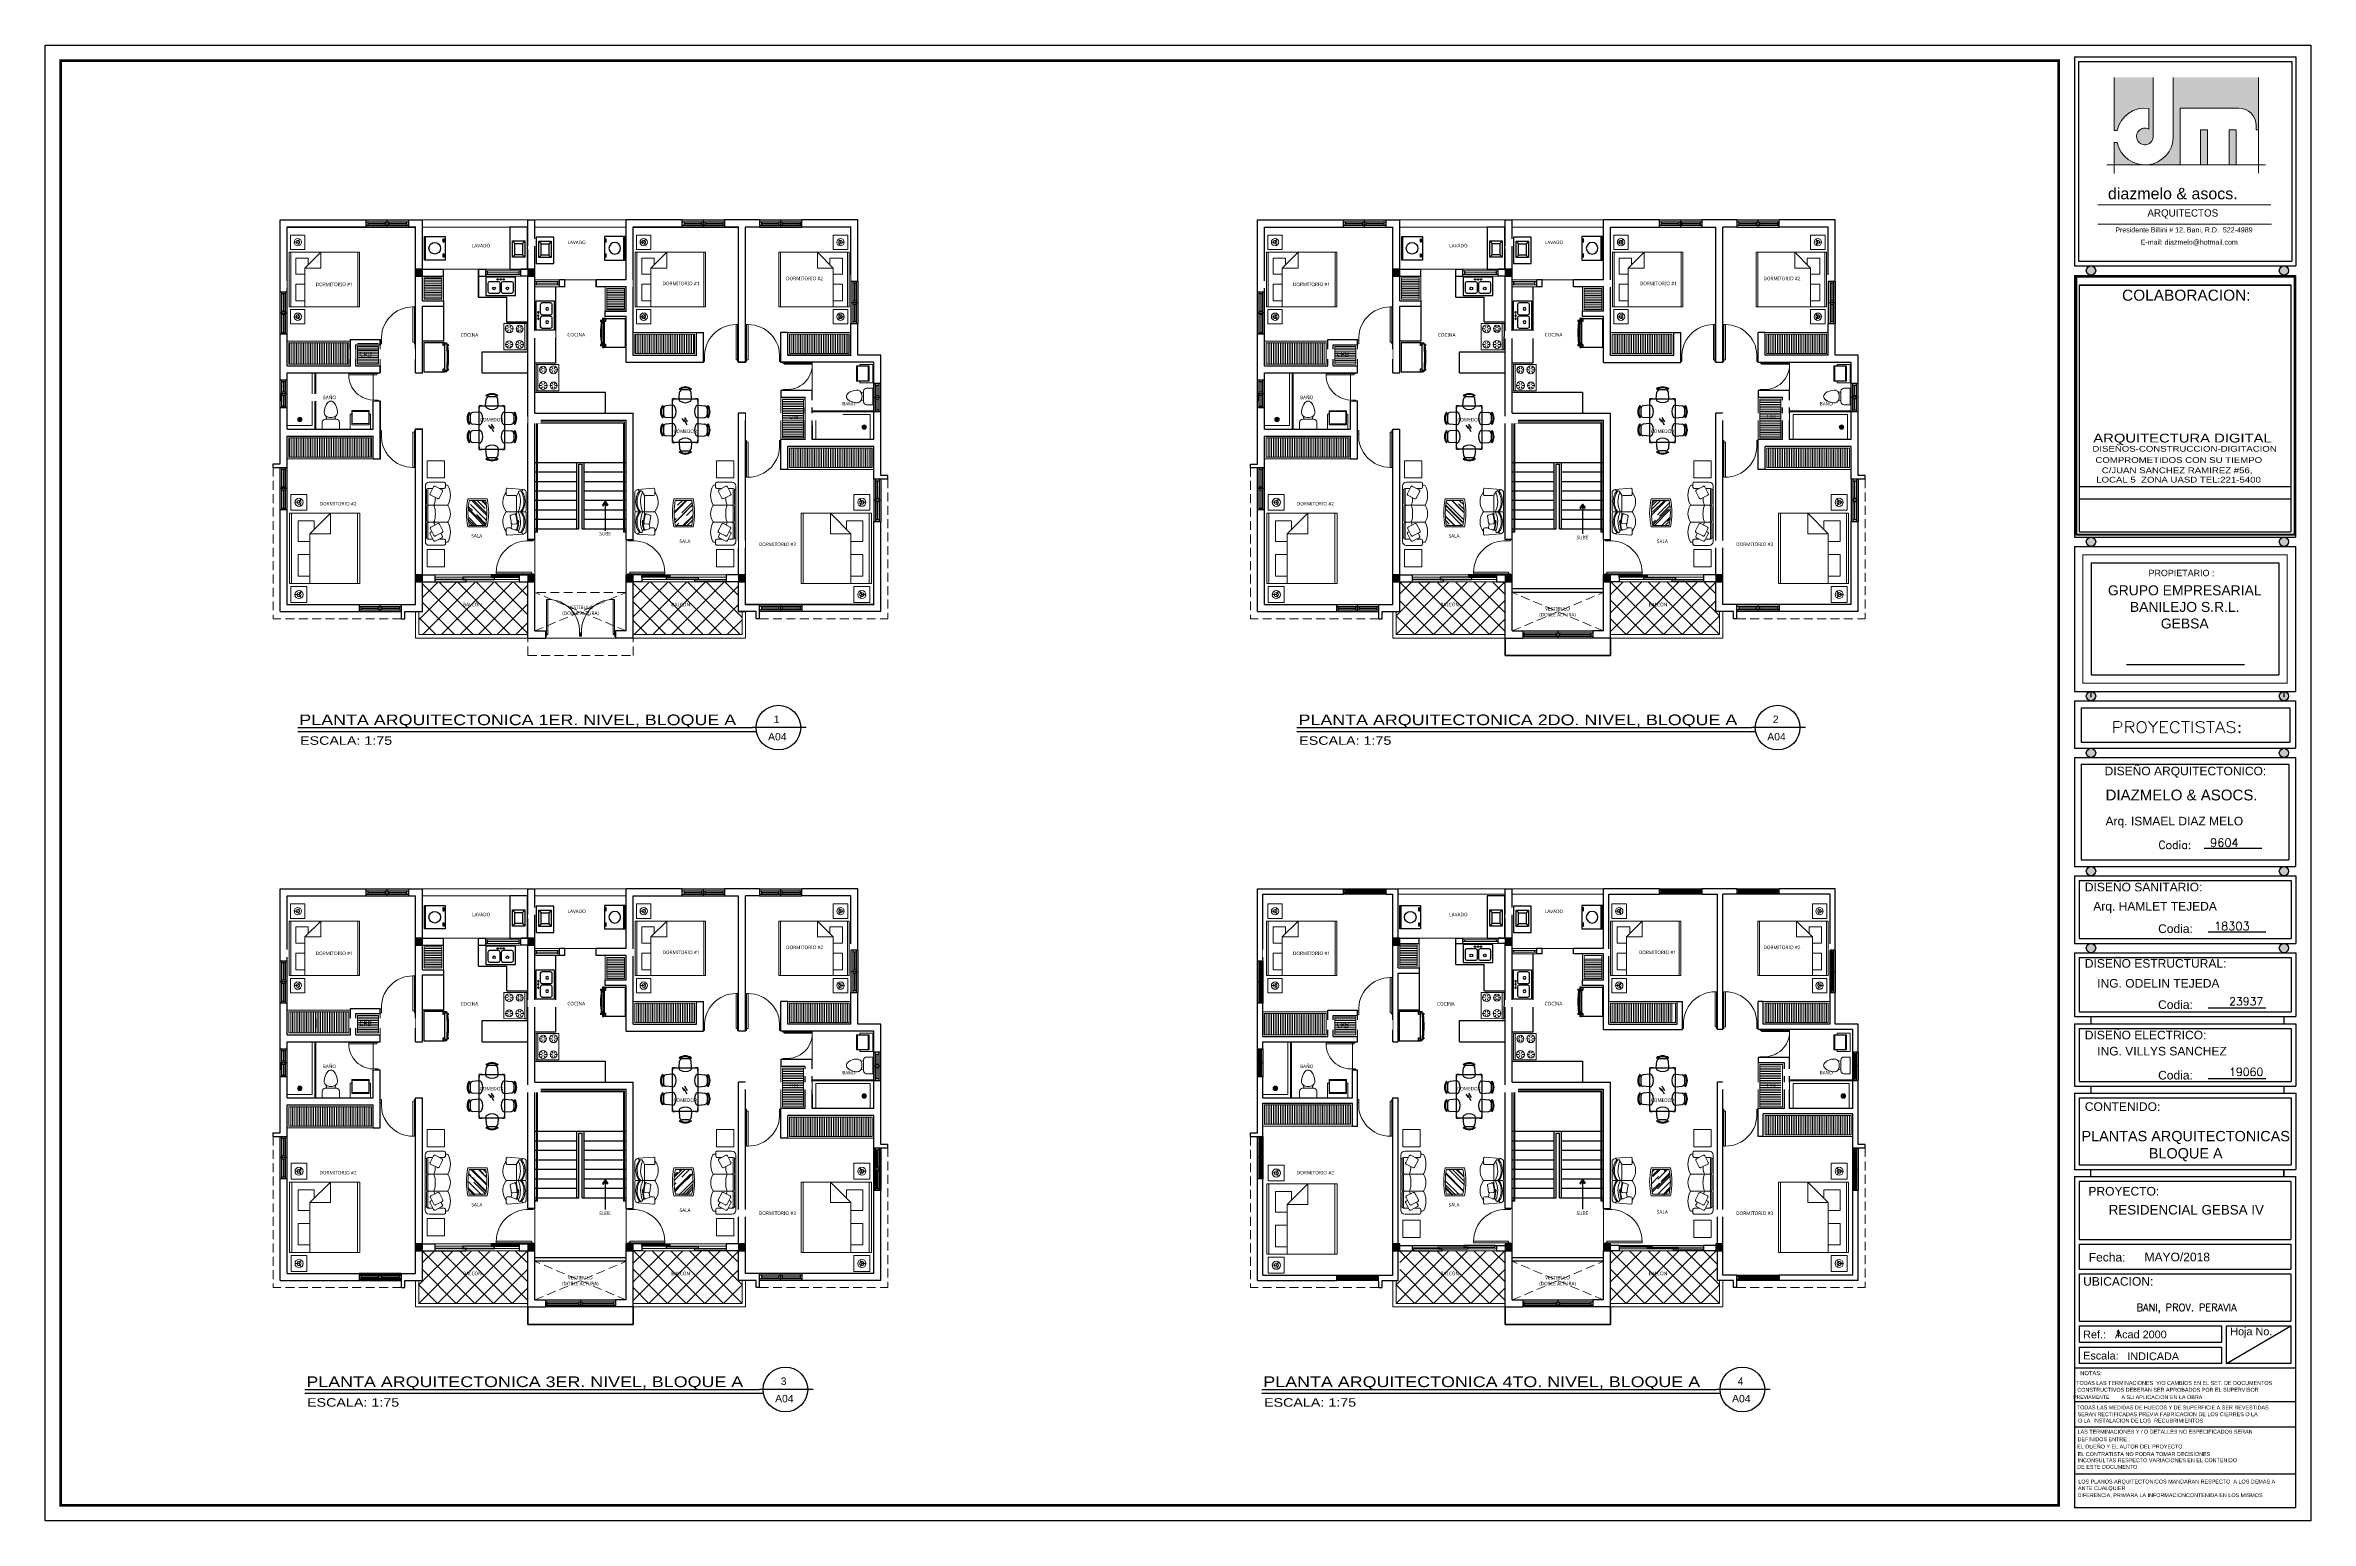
# Model space of a CAD drawing. Header units: feet. Extents: x -417 to 46, y -646 to -218.
# Drawn here: x -112.3 to -47.8, y -260 to -218 of the extents above; entities that cross this region are included whole.
import ezdxf
from ezdxf.enums import TextEntityAlignment as Align

# ---------------------------------------------------------------- set-up
doc = ezdxf.new("R2010")
doc.units = ezdxf.units.FT
doc.header["$MEASUREMENT"] = 0
doc.linetypes.add('ACAD_ISO03W100', pattern=[30, 12, -18])
doc.linetypes.add('DASHED', pattern=[19.05, 12.7, -6.35])
for name, color, linetype in [('00-PISOS', 30, 'Continuous'), ('1', 5, 'ACAD_ISO03W100'), ('COCINA', 2, 'Continuous'), ('columna', 9, 'Continuous'), ('escalera', 2, 'Continuous'), ('HOJA', 7, 'Continuous'), ('MARCO', 7, 'Continuous'), ('PERT-VENT', 2, 'Continuous'), ('RELLENO', 8, 'Continuous'), ('TARGETA', 7, 'Continuous'), ('TARJETA2', 1, 'Continuous'), ('textos', 7, 'Continuous'), ('TEXXT', 8, 'Continuous')]:
    doc.layers.add(name, color=color, linetype=linetype)
for name, color, linetype, lineweight in [('A-GENM', 8, 'Continuous', 9), ('A-WALL', 4, 'Continuous', 25), ('closet', 8, 'Continuous', 5), ('FURN', 2, 'Continuous', 30), ('I-FURN', 2, 'Continuous', 0), ('MB', 2, 'Continuous', 20), ('muebles', 2, 'Continuous', 5), ('P-SANR-FIXT', 2, 'Continuous', 9), ('Piso', 8, 'Continuous', 9), ('puertas', 8, 'Continuous', 9), ('TEXTO', 7, 'Continuous', 5), ('TXT', 2, 'Continuous', 9), ('vuelo', 251, 'DASHED', 13)]:
    doc.layers.add(name, color=color, linetype=linetype, lineweight=lineweight)
doc.styles.add('ads', font='trebuc.ttf', dxfattribs={"height": 0.14})
doc.styles.add('DAMIAN', font='arial.ttf', dxfattribs={"height": 0.12})
doc.styles.add('DIMTEXT', font='dim', dxfattribs={"width": 0.75, "bigfont": 'special'})
doc.styles.get("Standard").update_dxf_attribs({"font": 'arial.ttf', "height": 0.115})
doc.styles.add('TITTEXTM', font='romanc.shx')

# ---------------------------------------------------------------- blocks, each defined once
blk = doc.blocks.new('A$C4D292AF4')
at = {"layer": 'puertas'}
for points in [[(0.03, 0.05), (0.07, 0.05), (0.07, 1.05), (0.03, 1.05)], [(0, 0), (0.03, 0), (0.03, 0.1), (0, 0.1)], [(0.97, 0), (1, 0), (1, 0.1), (0.97, 0.1)]]:
    blk.add_lwpolyline(points, close=True, dxfattribs=at)
blk.add_arc((0.068, 0.147), 0.903, 357.04812, 89.85557, dxfattribs=at)
blk = doc.blocks.new('A$C2C3967B4')
at = {"layer": 'COCINA'}
for p, q in [((0.838, 0.52), (0, 0.52)), ((0, 0.52), (0, 0)), ((0.051, 0.342), (0.051, 0.119)), ((0.356, 0.393), (0.102, 0.393)), ((0.102, 0.068), (0.356, 0.068)), ((0.406, 0.119), (0.406, 0.342)), ((0.432, 0.342), (0.432, 0.119)), ((0.737, 0.393), (0.483, 0.393)), ((0.483, 0.068), (0.737, 0.068)), ((0.787, 0.119), (0.787, 0.342)), ((0.838, 0), (0.838, 0.52)), ((0, 0), (0.838, 0))]:
    blk.add_line(p, q, dxfattribs=at)
for centre, radius in [((0.229, 0.202), 0.0381), ((0.33, 0.456), 0.0201), ((0.419, 0.456), 0.0201), ((0.508, 0.456), 0.0201), ((0.61, 0.202), 0.0381)]:
    blk.add_circle(centre, radius, dxfattribs=at)
for centre, start, end in [((0.102, 0.342), 90, 180), ((0.102, 0.119), 180, 270), ((0.356, 0.342), 0, 90), ((0.356, 0.119), 270, 0), ((0.483, 0.342), 90, 180), ((0.483, 0.119), 180, 270), ((0.737, 0.342), 0, 90), ((0.737, 0.119), 270, 0)]:
    blk.add_arc(centre, 0.0508, start, end, dxfattribs=at)
blk = doc.blocks.new('A$C285A50AC')
at = {"layer": 'muebles'}
for p, q in [((0.001, 0.69, -0.889), (0, 0.029, -0.889)), ((0.001, 0.69), (0.001, 0.639)), ((0.763, 0.688), (0.001, 0.69)), ((0.763, 0.688, -0.889), (0.001, 0.69, -0.889)), ((0.762, 0.028, -0.889), (0.763, 0.688, -0.889)), ((0.763, 0.637), (0.763, 0.688)), ((0, 0.029, -0.889), (0.762, 0.028, -0.889)), ((0.001, 0.639), (0.763, 0.637))]:
    blk.add_line(p, q, dxfattribs=at)
at = {"layer": 'muebles', "color": 8}
for p, q in [((0.12, 0.505, 0.003), (0.054, 0.543, 0.003)), ((0.12, 0.467, 0.003), (0.054, 0.429, 0.003)), ((0.12, 0.2, 0.003), (0.065, 0.232, 0.003)), ((0.12, 0.162, 0.003), (0.065, 0.131, 0.003)), ((0.153, 0.143, 0.003), (0.152, 0.08, 0.003)), ((0.153, 0.524, 0.003), (0.153, 0.6, 0.003)), ((0.153, 0.448, 0.003), (0.153, 0.372, 0.003)), ((0.153, 0.219, 0.003), (0.153, 0.283, 0.003)), ((0.186, 0.505, 0.003), (0.252, 0.543, 0.003)), ((0.186, 0.467, 0.003), (0.252, 0.429, 0.003)), ((0.186, 0.2, 0.003), (0.241, 0.232, 0.003)), ((0.186, 0.162, 0.003), (0.241, 0.13, 0.003)), ((0.577, 0.2, 0.003), (0.511, 0.238, 0.003)), ((0.577, 0.162, 0.003), (0.511, 0.124, 0.003)), ((0.577, 0.466, 0.003), (0.522, 0.435, 0.003)), ((0.577, 0.504, 0.003), (0.523, 0.536, 0.003)), ((0.61, 0.523, 0.003), (0.611, 0.587, 0.003)), ((0.61, 0.447, 0.003), (0.61, 0.384, 0.003)), ((0.61, 0.219, 0.003), (0.61, 0.295, 0.003)), ((0.61, 0.142, 0.003), (0.61, 0.066, 0.003)), ((0.643, 0.504, 0.003), (0.698, 0.536, 0.003)), ((0.643, 0.466, 0.003), (0.698, 0.434, 0.003)), ((0.643, 0.199, 0.003), (0.709, 0.237, 0.003)), ((0.643, 0.161, 0.003), (0.709, 0.123, 0.003))]:
    blk.add_line(p, q, dxfattribs=at)
at = {"layer": 'muebles', "extrusion": (-0.001805, -0.999998, 0)}
for p, q in [((0.063, 0.027, -0.622), (0.698, 0.025, -0.622)), ((0.063, 0.027, -0.102), (0.698, 0.025, -0.102))]:
    blk.add_line(p, q, dxfattribs=at)
at = {"layer": 'muebles'}
for centre, radius in [((0.153, 0.486, 0.003), 0.114), ((0.153, 0.181, 0.003), 0.102), ((0.61, 0.181, 0.003), 0.114), ((0.61, 0.485, 0.003), 0.102)]:
    blk.add_circle(centre, radius, dxfattribs=at)
at = {"layer": 'muebles', "color": 8, "extrusion": (-0.001805, -0.999998, 0)}
for centre in [(0.089, -0.038, -0.027), (0.216, -0.038, -0.027), (0.381, -0.038, -0.027), (0.546, -0.038, -0.027), (0.673, -0.038, -0.027)]:
    blk.add_circle(centre, 0.0254, dxfattribs=at)
at = {"layer": 'muebles'}
for points in [[(0.001, 0.69, 0.254), (0.001, 0.639, 0.254), (0.763, 0.637, 0.254), (0.763, 0.688, 0.254)], [(0, 0.029), (0.001, 0.639), (0.763, 0.637), (0.762, 0.028)]]:
    blk.add_3dface(points, dxfattribs=at)
at = {"layer": 'muebles', "color": 8}
for points in [[(0.025, 0.027, -0.076), (0.025, 0.027, -0.533), (0.737, 0.025, -0.533), (0.737, 0.025, -0.076)], [(0.025, 0.027, -0.597), (0.025, 0.027, -0.851), (0.737, 0.025, -0.851), (0.737, 0.025, -0.597)]]:
    blk.add_3dface(points, dxfattribs=at)
blk = doc.blocks.new('A$C007B5363')
at = {"layer": 'COCINA'}
for p, q in [((0, 0.829), (0.594, 0.829)), ((0, 0), (0, 0.829)), ((0.551, 0.816), (0.551, 0.752)), ((0.621, 0.822), (0.557, 0.822)), ((0.557, 0.746), (0.582, 0.746)), ((0.589, 0.752), (0.589, 0.778)), ((0.594, 0.829), (0.601, 0.829)), ((0.594, 0.822), (0.594, 0.829)), ((0.594, 0.045), (0.594, 0.784)), ((0.595, 0.784), (0.621, 0.784)), ((0.601, 0.829), (0.601, 0.822)), ((0.645, 0.829), (0.601, 0.829)), ((0.601, 0.784), (0.601, 0.044)), ((0.627, 0.791), (0.627, 0.816)), ((0.649, 0.778), (0.671, 0.778)), ((0.671, 0.74), (0.651, 0.74)), ((0.654, 0.702), (0.671, 0.702)), ((0.671, 0.778), (0.698, 0.778)), ((0.671, 0.74), (0.671, 0.778)), ((0.671, 0.74), (0.671, 0.778)), ((0.698, 0.74), (0.671, 0.74)), ((0.671, 0.74), (0.671, 0.702)), ((0.671, 0.702), (0.671, 0.74)), ((0.699, 0.74), (0.699, 0.778)), ((0.594, 0), (0, 0)), ((0.551, 0.076), (0.551, 0.013)), ((0.582, 0.083), (0.557, 0.083)), ((0.557, 0.006), (0.621, 0.006)), ((0.589, 0.051), (0.589, 0.076)), ((0.594, 0), (0.594, 0.006)), ((0.594, 0), (0.601, 0)), ((0.621, 0.044), (0.595, 0.044)), ((0.601, 0.006), (0.601, 0)), ((0.601, 0), (0.645, 0)), ((0.627, 0.013), (0.627, 0.038)), ((0.671, 0.051), (0.649, 0.051)), ((0.651, 0.089), (0.671, 0.089)), ((0.671, 0.127), (0.654, 0.127)), ((0.671, 0.127), (0.671, 0.089)), ((0.671, 0.089), (0.671, 0.127)), ((0.671, 0.089), (0.698, 0.089)), ((0.671, 0.051), (0.671, 0.089)), ((0.671, 0.051), (0.671, 0.089)), ((0.698, 0.051), (0.671, 0.051)), ((0.699, 0.051), (0.699, 0.089))]:
    blk.add_line(p, q, dxfattribs=at)
for centre, radius, start, end in [((0.557, 0.816), 0.00635, 90, 180), ((0.557, 0.752), 0.00635, 180, 270), ((0.582, 0.752), 0.00635, 270, 360), ((0.595, 0.778), 0.00635, 90, 180), ((0.621, 0.816), 0.00635, 360, 90), ((0.621, 0.791), 0.00635, 270, 360), ((-3.851, 0.414), 4.515, 354.73513, 5.26487), ((-3.079, 0.414), 3.761, 355.61817, 4.38183), ((-1.675, 0.414), 2.373, 352.11514, 7.88486), ((0.557, 0.076), 0.00635, 90, 180), ((0.557, 0.013), 0.00635, 180, 270), ((0.582, 0.076), 0.00635, 360, 90), ((0.595, 0.051), 0.00635, 180, 270), ((0.621, 0.038), 0.00635, 360, 90), ((0.621, 0.013), 0.00635, 270, 360)]:
    blk.add_arc(centre, radius, start, end, dxfattribs=at)
blk = doc.blocks.new('bath_sink_6127 - bath_sink_6127-V2-Nivel 1')
at = {"layer": 'I-FURN'}
for p, q in [((0.293, 0.297), (-0.127, 0.297)), ((-0.127, 0.297), (-0.127, -0.29)), ((0.395, 0.244), (-0.005, 0.244)), ((-0.005, 0.244), (-0.005, -0.245)), ((0.025, -0.234), (0.025, 0.233)), ((0.025, 0.233), (0.369, 0.233)), ((0.293, 0.244), (0.293, 0.297)), ((0.369, 0.233), (0.369, -0.234)), ((0.395, -0.245), (0.395, 0.244)), ((0.293, -0.29), (-0.127, -0.29)), ((-0.005, -0.245), (0.395, -0.245)), ((0.369, -0.234), (0.025, -0.234)), ((0.293, -0.29), (0.293, -0.245))]:
    blk.add_line(p, q, dxfattribs=at)
blk = doc.blocks.new('Toilet_-_Tank_-_3D_4840 - 17_ High_ Seat Not Visible-536545-Nivel 1')
at = {"layer": 'P-SANR-FIXT'}
for p, q in [((0.248, 0.489), (-0.248, 0.489)), ((-0.248, 0.489), (-0.248, 0.298)), ((-0.159, 0.21), (-0.123, 0.21)), ((-0.123, 0.21), (-0.132, 0.127)), ((-0.123, 0.21), (0.123, 0.21)), ((0.132, 0.127), (0.123, 0.21)), ((0.123, 0.21), (0.159, 0.21)), ((0.248, 0.298), (0.248, 0.489))]:
    blk.add_line(p, q, dxfattribs=at)
for centre, radius, start, end in [((-0.159, 0.298), 0.0889, 180, 270), ((-0.023, 0.008), 0.167, 151.05961, 182.70905), ((-0.083, 0.041), 0.0995, 119.89806, 151.05961), ((0, -0.104), 0.266, 90.10194, 119.89806), ((0, -0.104), 0.266, 60.10194, 89.89806), ((0.083, 0.041), 0.0995, 28.94039, 60.10194), ((0.159, 0.298), 0.0889, 270, 360), ((0.023, 0.008), 0.167, 357.29095, 28.94039), ((0.25, 0.021), 0.441, 182.70905, 218.50584), ((0.011, -0.169), 0.136, 218.50584, 265.21903), ((-0.011, -0.169), 0.136, 274.78097, 321.49416), ((-0.25, 0.021), 0.441, 321.49416, 357.29095)]:
    blk.add_arc(centre, radius, start, end, dxfattribs=at)
blk = doc.blocks.new('A$C3D6C2CD6')
at = {"layer": 'P-SANR-FIXT'}
for p, q in [((0, 1.6), (0.787, 1.6)), ((0, 0.102), (0, 1.6)), ((0.711, 1.6), (0.711, 0.102)), ((0.787, 0), (0.787, 1.6)), ((0.813, 1.6), (0.813, 0)), ((0.711, 0.102), (0, 0.102)), ((0.324, 0.227), (0.324, 0.317)), ((0.333, 0.317), (0.333, 0.227)), ((0.351, 0.227), (0.351, 0.317)), ((0.36, 0.317), (0.36, 0.227)), ((0.378, 0.227), (0.378, 0.317)), ((0.387, 0.317), (0.387, 0.227)), ((0, 0), (0.787, 0)), ((0.124, 0), (0.787, 0)), ((0.813, 0), (0.787, 0)), ((0.813, 0), (0.787, 0))]:
    blk.add_line(p, q, dxfattribs=at)
for centre, radius, start, end in [((0.356, 0.272), 0.0635, 90, 270), ((0.356, 0.272), 0.0635, 90, 270), ((0.328, 0.317), 0.00444, 360, 180), ((0.328, 0.227), 0.00444, 180, 360), ((0.356, 0.317), 0.00444, 360, 180), ((0.356, 0.227), 0.00444, 180, 360), ((0.356, 0.272), 0.0635, 270, 90), ((0.356, 0.272), 0.0635, 270, 90), ((0.383, 0.317), 0.00444, 360, 180), ((0.383, 0.227), 0.00444, 180, 360)]:
    blk.add_arc(centre, radius, start, end, dxfattribs=at)
blk = doc.blocks.new('A$C6DF15AF1')
for points in [[(0, 0), (0.896, 0), (0.896, 0.067), (0, 0.067)], [(0.796, 0.067), (1.703, 0.067), (1.703, 0.133), (0.796, 0.133)], [(1.603, 0.133), (2.4, 0.133), (2.4, 0.2), (1.603, 0.2)]]:
    blk.add_hatch(color=256).paths.add_polyline_path(points)
at = {"layer": 'PERT-VENT', "extrusion": (-6.28888e-16, -1.94037e-15, -1)}
for points in [[(0, 0), (-0.896, 0), (-0.896, 0.067), (0, 0.067)], [(-0.796, 0.067), (-1.703, 0.067), (-1.703, 0.133), (-0.796, 0.133)], [(-1.603, 0.133), (-2.4, 0.133), (-2.4, 0.2), (-1.603, 0.2)]]:
    blk.add_lwpolyline(points, close=True, dxfattribs=at)
at = {"layer": 'Piso'}
for p, q in [((0, 0.2), (2.4, 0.2)), ((0, 0), (2.4, 0))]:
    blk.add_line(p, q, dxfattribs=at)
at = {"layer": 'Piso', "extrusion": (-6.28888e-16, -1.94037e-15, -1)}
for p, q in [((0.796, 0.133), (0, 0.133)), ((1.703, 0.067), (2.4, 0.067))]:
    blk.add_line(p, q, dxfattribs=at)
blk = doc.blocks.new('A$C26A1068B')
at = {"layer": 'muebles', "linetype": 'Continuous'}
for p, q in [((2.003, 2.041, 224.56), (0, 2.041, 224.56)), ((0, 2.041, 224.56), (0, 0.491, 224.56)), ((0.047, 0.491, 224.56), (0.047, 2.041, 224.56)), ((0.45, 1.59, 224.56), (0.901, 2.041, 224.56)), ((0.901, 2.041, 224.56), (0.901, 1.59, 224.56)), ((1.956, 2.041, 224.56), (1.956, 0.491, 224.56)), ((2.003, 0.491, 224.56), (2.003, 2.041, 224.56)), ((0.545, 1.875, 224.56), (0.19, 1.875, 224.56)), ((0.19, 1.875, 224.56), (0.19, 1.417, 224.56)), ((0.19, 1.417, 224.56), (0.45, 1.417, 224.56)), ((0.901, 1.59, 224.56), (0.45, 1.59, 224.56)), ((0.45, 0.491, 224.56), (0.45, 1.59, 224.56)), ((0.545, 1.685, 224.56), (0.545, 1.875, 224.56)), ((0.19, 1.13, 224.56), (0.19, 0.657, 224.56)), ((0.45, 1.13, 224.56), (0.19, 1.13, 224.56)), ((0.19, 0.657, 224.56), (0.45, 0.657, 224.56)), ((0, 0.491, 224.56), (2.003, 0.491, 224.56))]:
    blk.add_line(p, q, dxfattribs=at)
at = {"layer": 'muebles', "color": 2, "linetype": 'Continuous'}
for p, q in [((0.45, 2.531, 224.56), (0.038, 2.531, 224.56)), ((0.038, 2.119, 224.56), (0.038, 2.531, 224.56)), ((0.45, 2.119, 224.56), (0.038, 2.119, 224.56)), ((0.45, 2.119, 224.56), (0.45, 2.531, 224.56)), ((0.45, 0.412, 224.56), (0.038, 0.412, 224.56)), ((0.038, 0.412, 224.56), (0.038, 0, 224.56)), ((0.45, 0, 224.56), (0.038, 0, 224.56)), ((0.45, 0.412, 224.56), (0.45, 0, 224.56))]:
    blk.add_line(p, q, dxfattribs=at)
at = {"layer": 'muebles', "color": 8, "linetype": 'Continuous'}
for p, q in [((0.246, 2.326, 224.56), (0.141, 2.326, 224.56)), ((0.246, 2.326, 224.56), (0.298, 2.416, 224.56)), ((0.246, 2.326, 224.56), (0.298, 2.235, 224.56)), ((0.246, 0.206, 224.56), (0.141, 0.206, 224.56)), ((0.246, 0.206, 224.56), (0.298, 0.296, 224.56)), ((0.246, 0.206, 224.56), (0.298, 0.115, 224.56))]:
    blk.add_line(p, q, dxfattribs=at)
for centre, major_axis in [((0.246, 2.326, 224.56), (-0.074, -0.074)), ((0.246, 0.206, 224.56), (-0.037, 0.037))]:
    blk.add_ellipse(centre, major_axis=major_axis, ratio=1, dxfattribs=at)
at = {"layer": 'muebles', "color": 8, "linetype": 'Continuous', "extrusion": (0, 0, -1)}
for centre, major_axis in [((0.246, 2.326, 224.56), (-0.037, -0.037)), ((0.246, 0.206, 224.56), (-0.074, 0.074))]:
    blk.add_ellipse(centre, major_axis=major_axis, ratio=1, dxfattribs=at)
blk = doc.blocks.new('A$C01EB0BB3')
at = {"layer": 'FURN'}
for p, q in [((0, 0, 224.56), (0, 0.61, 224.56)), ((0, 0.61, 224.56), (0.533, 0.61, 224.56)), ((0.503, 0.61, 224.56), (0.503, 0, 224.56)), ((0.533, 0.61, 224.56), (0.533, 0, 224.56)), ((0.533, 0, 224.56), (0, 0, 224.56))]:
    blk.add_line(p, q, dxfattribs=at)
at = {"layer": 'FURN', "ltscale": 0.02, "elevation": 224.56}
for points in [[(0.047, 0.536), (0.047, 0.45), (0.032, 0.45), (0.032, 0.536)], [(0.047, 0.143), (0.047, 0.057), (0.032, 0.057), (0.032, 0.143)]]:
    blk.add_lwpolyline(points, close=True, dxfattribs=at)
at = {"layer": 'FURN', "ltscale": 0.02}
blk.add_circle((0.267, 0.305, 224.56), 0.15, dxfattribs=at)
blk = doc.blocks.new('A$C153C7E87')
at = {"layer": 'COCINA'}
for p, q in [((0.076, 0.804), (0.143, 0.731)), ((0.427, 0.804), (0.36, 0.731)), ((0.143, 0.411), (0.076, 0.339)), ((0.36, 0.411), (0.427, 0.339))]:
    blk.add_line(p, q, dxfattribs=at)
at = {"layer": 'COCINA', "extrusion": (1.60732e-15, -2.48059e-15, -1)}
for points in [[(-0.502, 1.2), (0, 1.2), (0, 0), (-0.502, 0)], [(-0.427, 0.339), (-0.076, 0.339), (-0.076, 0.804), (-0.427, 0.804)], [(-0.36, 0.411), (-0.143, 0.411), (-0.143, 0.731), (-0.36, 0.731)]]:
    blk.add_lwpolyline(points, close=True, dxfattribs=at)
blk = doc.blocks.new('A$C5D053580')
at = {"color": 8}
for p, q in [((0.761, 1.017), (0.69, 1.123)), ((0.845, 0.914), (0.753, 1.083)), ((0.855, 1.016), (0.772, 1.159))]:
    blk.add_line(p, q, dxfattribs=at)
at = {"layer": 'FURN'}
for p, q in [((0.082, 1.516, -0.375), (0.059, 1.532, -0.375)), ((0.095, 1.441, -0.375), (0.095, 1.24, -0.375)), ((0.375, 1.54, -0.375), (0.169, 1.522, -0.375)), ((0.585, 1.746, -0.375), (0.602, 1.952, -0.375)), ((0.608, 2.04, -0.375), (0.592, 2.062, -0.375)), ((0.884, 2.026, -0.375), (0.683, 2.026, -0.375)), ((0.96, 2.04, -0.375), (0.975, 2.062, -0.375)), ((0.983, 1.746, -0.375), (0.965, 1.952, -0.375)), ((1.192, 1.54, -0.375), (1.398, 1.523, -0.375)), ((1.472, 1.442, -0.375), (1.472, 1.241, -0.375)), ((1.486, 1.517, -0.375), (1.508, 1.533, -0.375)), ((0.082, 1.164, -0.375), (0.059, 1.149, -0.375)), ((0.082, 0.937, -0.375), (0.059, 0.953, -0.375)), ((0.095, 0.862, -0.375), (0.095, 0.661, -0.375)), ((0.375, 1.141, -0.375), (0.169, 1.159, -0.375)), ((0.375, 0.96, -0.375), (0.169, 0.943, -0.375)), ((1.192, 1.142, -0.375), (1.398, 1.16, -0.375)), ((1.192, 0.96, -0.375), (1.398, 0.943, -0.375)), ((1.472, 0.862, -0.375), (1.472, 0.661, -0.375)), ((1.486, 1.165, -0.375), (1.508, 1.15, -0.375)), ((1.486, 0.937, -0.375), (1.508, 0.953, -0.375)), ((0.082, 0.585, -0.375), (0.059, 0.57, -0.375)), ((0.375, 0.562, -0.375), (0.169, 0.58, -0.375)), ((0.585, 0.375, -0.375), (0.602, 0.169, -0.375)), ((0.608, 0.082, -0.375), (0.592, 0.059, -0.375)), ((0.884, 0.095, -0.375), (0.683, 0.095, -0.375)), ((0.96, 0.082, -0.375), (0.975, 0.059, -0.375)), ((0.983, 0.375, -0.375), (0.965, 0.169, -0.375)), ((1.192, 0.562, -0.375), (1.398, 0.58, -0.375)), ((1.486, 0.585, -0.375), (1.508, 0.57, -0.375))]:
    blk.add_line(p, q, dxfattribs=at)
at = {"layer": 'FURN', "linetype": 'Continuous'}
for p, q in [((0.384, 1.741, 0.375), (1.184, 1.741, 0.375)), ((0.384, 0.361, 0.375), (0.384, 1.741, 0.375)), ((1.184, 1.741, 0.375), (1.184, 0.361, 0.375)), ((1.184, 0.361, 0.375), (0.384, 0.361, 0.375))]:
    blk.add_line(p, q, dxfattribs=at)
at = {"layer": 'FURN'}
for centre, radius, start, end in [((0.339, 1.34, -0.375), 0.339, 145.61966, 214.38034), ((0.339, 1.34, -0.375), 0.312, 145.61966, 214.38034), ((0.176, 1.441, -0.375), 0.0813, 94.96974, 180), ((0.382, 1.459, -0.375), 0.0813, 31.59303, 94.96974), ((0.19, 1.34, -0.375), 0.307, 328.40697, 31.59303), ((0.665, 1.739, -0.375), 0.0813, 175.03026, 238.40697), ((0.784, 1.782, -0.375), 0.339, 55.61966, 124.38034), ((0.683, 1.945, -0.375), 0.0813, 90, 175.03026), ((0.784, 1.782, -0.375), 0.312, 55.61966, 124.38034), ((0.784, 1.931, -0.375), 0.307, 238.40697, 301.59303), ((0.884, 1.945, -0.375), 0.0813, 4.96974, 90), ((0.902, 1.739, -0.375), 0.0813, 301.59303, 4.96974), ((1.378, 1.341, -0.375), 0.307, 148.40697, 211.59303), ((1.185, 1.46, -0.375), 0.0813, 85.03026, 148.40697), ((1.391, 1.442, -0.375), 0.0813, 0, 85.03026), ((1.229, 1.341, -0.375), 0.312, 325.61966, 34.38034), ((1.229, 1.341, -0.375), 0.339, 325.61966, 34.38034), ((0.339, 0.761, -0.375), 0.339, 145.61966, 214.38034), ((0.339, 0.761, -0.375), 0.312, 145.61966, 214.38034), ((0.176, 1.24, -0.375), 0.0813, 180, 265.03026), ((0.176, 0.862, -0.375), 0.0813, 94.96974, 180), ((0.382, 1.222, -0.375), 0.0813, 265.03026, 328.40697), ((0.382, 0.88, -0.375), 0.0813, 31.59303, 94.96974), ((0.19, 0.761, -0.375), 0.307, 328.40697, 31.59303), ((1.378, 0.761, -0.375), 0.307, 148.40697, 211.59303), ((1.185, 1.223, -0.375), 0.0813, 211.59303, 274.96974), ((1.185, 0.88, -0.375), 0.0813, 85.03026, 148.40697), ((1.391, 1.241, -0.375), 0.0813, 274.96974, 0), ((1.391, 0.862, -0.375), 0.0813, 0, 85.03026), ((1.229, 0.761, -0.375), 0.312, 325.61966, 34.38034), ((1.229, 0.761, -0.375), 0.339, 325.61966, 34.38034), ((0.176, 0.661, -0.375), 0.0813, 180, 265.03026), ((0.382, 0.643, -0.375), 0.0813, 265.03026, 328.40697), ((0.665, 0.382, -0.375), 0.0813, 121.59303, 184.96974), ((0.784, 0.339, -0.375), 0.339, 235.61966, 304.38034), ((0.683, 0.176, -0.375), 0.0813, 184.96974, 270), ((0.784, 0.339, -0.375), 0.312, 235.61966, 304.38034), ((0.784, 0.19, -0.375), 0.307, 58.40697, 121.59303), ((0.884, 0.176, -0.375), 0.0813, 270, 355.03026), ((0.902, 0.382, -0.375), 0.0813, 355.03026, 58.40697), ((1.185, 0.643, -0.375), 0.0813, 211.59303, 274.96974), ((1.391, 0.661, -0.375), 0.0813, 274.96974, 0)]:
    blk.add_arc(centre, radius, start, end, dxfattribs=at)
at = {"layer": 'FURN', "linetype": 'Continuous'}
for points in [[(0.384, 1.741, -0.375), (0.384, 1.741, 0.375), (0.384, 1.661, 0.375), (0.384, 1.701, -0.375)], [(0.464, 1.741, 0.375), (0.424, 1.741, -0.375), (0.384, 1.741, -0.375), (0.384, 1.741, 0.375)], [(1.184, 0.361, 0.425), (0.384, 0.361, 0.425), (0.384, 1.741, 0.425), (1.184, 1.741, 0.425)], [(1.104, 1.741, 0.375), (1.144, 1.741, -0.375), (1.184, 1.741, -0.375), (1.184, 1.741, 0.375)], [(1.184, 1.741, -0.375), (1.184, 1.741, 0.375), (1.184, 1.661, 0.375), (1.184, 1.701, -0.375)], [(0.384, 0.361, -0.375), (0.384, 0.361, 0.375), (0.384, 0.441, 0.375), (0.384, 0.401, -0.375)], [(0.464, 0.361, 0.375), (0.424, 0.361, -0.375), (0.384, 0.361, -0.375), (0.384, 0.361, 0.375)], [(1.104, 0.361, 0.375), (1.144, 0.361, -0.375), (1.184, 0.361, -0.375), (1.184, 0.361, 0.375)], [(1.184, 0.361, -0.375), (1.184, 0.361, 0.375), (1.184, 0.441, 0.375), (1.184, 0.401, -0.375)]]:
    blk.add_3dface(points, dxfattribs=at)
blk = doc.blocks.new('A$C4CC40D8E')
at = {"layer": 'muebles'}
for p, q in [((0, 0.15, 0.013), (0, 2.375, 0.013)), ((0.05, 2.225, 0.013), (0, 2.225, 0.013)), ((0.05, 1.65, 0.013), (0.05, 2.225, 0.013)), ((0.1, 2.275, 0.013), (0.297, 2.275, 0.013)), ((0.1, 1.65, 0.013), (0.1, 2.225, 0.013)), ((0.15, 2.525, 0.013), (0.75, 2.525, 0.013)), ((0.191, 2.07, 0.013), (0.329, 2.337, 0.013)), ((0.264, 1.976, 0.013), (0.213, 2.003, 0.013)), ((0.396, 2.358, 0.013), (0.663, 2.221, 0.013)), ((0.557, 2.275, 0.013), (0.75, 2.275, 0.013)), ((0.684, 2.153, 0.013), (0.625, 2.039, 0.013)), ((0.8, 2.325, 0.013), (0.8, 2.475, 0.013)), ((0.8, 2.4, 0.013), (0.868, 2.4, 0.013)), ((0.05, 0.975, 0.013), (0.05, 1.55, 0.013)), ((0.1, 1.6, 0.013), (0.869, 1.6, 0.013)), ((0.1, 0.975, 0.013), (0.1, 1.55, 0.013)), ((0.1, 0.925, 0.013), (0.869, 0.925, 0.013)), ((0.05, 0.3, 0.013), (0, 0.3, 0.013)), ((0.05, 0.3, 0.013), (0.05, 0.875, 0.013)), ((0.1, 0.3, 0.013), (0.1, 0.875, 0.013)), ((0.1, 0.25, 0.013), (0.297, 0.25, 0.013)), ((0.557, 0.25, 0.013), (0.75, 0.25, 0.013)), ((0.8, 0.05, 0.013), (0.8, 0.2, 0.013)), ((0.8, 0.125, 0.013), (0.868, 0.125, 0.013)), ((0.15, 0, 0.013), (0.75, 0, 0.013))]:
    blk.add_line(p, q, dxfattribs=at)
at = {"layer": 'muebles', "elevation": 0.013}
for points in [[(0.698, 1.945), (0.56, 1.678, -0.414214), (0.493, 1.657), (0.226, 1.794, -0.414214), (0.205, 1.861), (0.342, 2.128, -0.414214), (0.41, 2.15), (0.676, 2.012, -0.414214)], [(0.684, 0.372), (0.547, 0.638, 0.414214), (0.48, 0.66), (0.213, 0.522, 0.414214), (0.191, 0.455), (0.329, 0.188, 0.414214), (0.396, 0.167), (0.663, 0.304, 0.414214)]]:
    blk.add_lwpolyline(points, format="xyb", close=True, dxfattribs=at)
at = {"layer": 'muebles'}
for centre, radius, start, end in [((0.15, 2.375, 0.013), 0.15, 90, 180), ((0.1, 2.225, 0.013), 0.05, 90, 180), ((0.15, 2.225, 0.013), 0.05, 90, 180), ((0.236, 2.047, 0.013), 0.05, 152.73981, 242.73981), ((0.373, 2.314, 0.013), 0.05, 62.73981, 152.73981), ((0.64, 2.176, 0.013), 0.05, 332.73981, 62.73981), ((0.75, 2.475, 0.013), 0.05, 360, 90), ((0.75, 2.325, 0.013), 0.05, 270, 360), ((0.868, 2.35, 0.013), 0.05, 23.88473, 90), ((0.162, 2, 0.013), 0.838, 333.77605, 26.22395), ((0.1, 1.65, 0.013), 0.05, 180, 270), ((0.1, 1.55, 0.013), 0.05, 90, 180), ((0.1, 0.975, 0.013), 0.05, 180, 270), ((0.1, 0.875, 0.013), 0.05, 90, 180), ((0.15, 1.65, 0.013), 0.05, 180, 270), ((0.15, 1.55, 0.013), 0.05, 90, 180), ((0.15, 0.975, 0.013), 0.05, 180, 270), ((0.15, 0.875, 0.013), 0.05, 90, 180), ((0.311, 1.65, 0.013), 0.05, 270, 347.16041), ((0.311, 1.55, 0.013), 0.05, 12.83959, 90), ((0.311, 0.975, 0.013), 0.05, 270, 347.16041), ((0.311, 0.875, 0.013), 0.05, 12.83959, 90), ((-0.718, 1.937, 0.013), 1.118, 344.50292, 348.57296), ((-0.718, 1.262, 0.013), 1.118, 344.50292, 15.49708), ((0.868, 1.65, 0.013), 0.05, 270, 336.11527), ((0.868, 0.875, 0.013), 0.05, 23.88473, 90), ((0.869, 1.55, 0.013), 0.05, 25.94448, 90), ((0.869, 0.975, 0.013), 0.05, 270, 334.05552), ((0.399, 1.262, 0.013), 0.601, 329.04573, 30.95427), ((0.15, 0.15, 0.013), 0.15, 180, 270), ((0.1, 0.3, 0.013), 0.05, 180, 270), ((0.15, 0.3, 0.013), 0.05, 180, 270), ((-0.718, 0.587, 0.013), 1.118, 1.59482, 15.49708), ((0.75, 0.2, 0.013), 0.05, 0, 90), ((0.75, 0.05, 0.013), 0.05, 270, 0), ((0.868, 0.175, 0.013), 0.05, 270, 336.11527), ((0.162, 0.525, 0.013), 0.838, 333.77605, 26.22395)]:
    blk.add_arc(centre, radius, start, end, dxfattribs=at)
blk = doc.blocks.new('A$C6E953964')
at = {"layer": 'muebles'}
for p, q in [((1.252, 0.639), (0.704, 1.187)), ((1.008, 1.008), (0.928, 1.169)), ((1.091, 0.994), (1.029, 0.932)), ((1.358, 1.876), (1.206, 1.724)), ((1.316, 1.543), (1.206, 1.653)), ((1.239, 1.39), (1.356, 1.253)), ((1.279, 1.121), (1.282, 1.118)), ((1.85, 1.167), (1.323, 0.639)), ((1.527, 1.466), (1.366, 1.546)), ((1.432, 1.873), (1.859, 1.37)), ((1.666, 1.438), (1.552, 1.404)), ((1.751, 1.39), (1.716, 1.426)), ((1.859, 1.37), (1.763, 1.37)), ((0.015, 0.533), (0.167, 0.686)), ((0.018, 0.459), (0.521, 0.032)), ((0.475, 0.449), (0.238, 0.686)), ((0.453, 0.225), (0.506, 0.401)), ((0.501, 0.14), (0.465, 0.175)), ((0.519, 0.422), (0.959, 0.862)), ((0.521, 0.032), (0.521, 0.128)), ((0.724, 0.041), (1.252, 0.568))]:
    blk.add_line(p, q, dxfattribs=at)
for centre, radius, start, end in [((0.747, 0.545), 0.659, 97.6947, 174.42382), ((0.67, 1.15), 0.05, 45, 103.6093), ((0.741, 1.221), 0.05, 166.3907, 225), ((1.346, 1.144), 0.659, 95.57618, 172.3053), ((0.973, 1.192), 0.05, 118.79548, 206.25523), ((0.429, 2.18), 1.078, 298.79548, 313.13999), ((1.039, 1.057), 0.05, 206.25523, 298.4972), ((1.053, 1.03), 0.05, 206.25523, 298.44576), ((0.711, 1.797), 1.001, 289.17639, 337.42819), ((0.429, 2.18), 1.328, 298.4972, 312.8417), ((0.429, 2.18), 1.358, 298.44576, 312.79026), ((0.992, 1.521), 0.758, 279.52746, 348.51528), ((1.054, 1.459), 0.72, 277.33292, 350.67338), ((1.201, 1.357), 0.05, 40.59973, 133.13999), ((1.241, 1.689), 0.05, 135, 225), ((0.355, 2.044), 1.078, 323.4757, 331.20452), ((1.315, 1.156), 0.05, 229.40027, 317.20974), ((1.292, 1.175), 0.05, 262.28602, 317.1583), ((1.343, 1.501), 0.05, 63.74477, 151.20452), ((0.355, 2.044), 1.328, 317.1583, 331.5028), ((1.299, 1.243), 0.05, 312.8417, 40.59973), ((0.355, 2.044), 1.358, 317.20974, 331.55424), ((1.318, 1.22), 0.05, 312.79026, 40.59973), ((1.393, 1.841), 0.05, 40.29215, 135), ((1.478, 1.435), 0.05, 331.5028, 63.74477), ((1.505, 1.421), 0.05, 331.55424, 63.74477), ((1.68, 1.39), 0.05, 45, 153.74477), ((1.686, 1.385), 0.05, 343.3506, 45), ((1.716, 1.355), 0.05, 345.21931, 45), ((1.744, 1.273), 0.15, 315, 40.29215), ((0.05, 0.498), 0.05, 135, 229.70785), ((0.202, 0.65), 0.05, 45, 135), ((0.501, 0.211), 0.05, 116.25523, 225), ((0.507, 0.205), 0.05, 225, 286.6494), ((0.51, 0.484), 0.05, 225, 315), ((0.094, 1.18), 1.001, 292.57181, 340.82361), ((0.536, 0.175), 0.05, 225, 284.78069), ((0.554, 0.387), 0.05, 135, 163.0552), ((0.37, 0.899), 0.758, 281.48472, 350.47254), ((0.618, 0.147), 0.15, 229.70785, 315), ((0.432, 0.837), 0.72, 279.32662, 352.66708), ((0.994, 0.826), 0.05, 45, 135), ((1.065, 0.897), 0.05, 135, 225), ((1.217, 0.604), 0.05, 315, 45), ((1.287, 0.674), 0.05, 225, 315)]:
    blk.add_arc(centre, radius, start, end, dxfattribs=at)
blk = doc.blocks.new('A$C00990124')
at = {"layer": 'RELLENO', "ltscale": 0.4}
h = blk.add_hatch(dxfattribs=at)
h.set_pattern_fill('AR-RROOF', color=256, scale=0.008831, angle=585, style=0)
h.set_pattern_definition([(315, (-222.8446, 143.9424), (0.19032512, -0.50753365), [3.3645046, -0.4486006, 1.1215015, -0.2243003]), (315, (-222.71296, 143.65215), (-0.36954794, -0.0523394), [0.6729009, -0.0740191, 1.3458018, -0.1682252]), (315, (-222.90011, 143.72828), (0.71847733, -0.93100705), [1.79440245, -0.3140204, 0.8972012, -0.2243003])])
h.paths.add_polyline_path([(0.548, 0.748), (0.08, 0.748, 0.101119), (0.08, 0.028), (0.548, 0.028, 0.101119)])
at = {"layer": 'muebles'}
for p, q in [((0.08, 0.748, 449.107), (0.548, 0.748, 449.107)), ((0.548, 0.038, 449.107), (0.08, 0.038, 449.107))]:
    blk.add_line(p, q, dxfattribs=at)
at = {"layer": 'muebles', "elevation": 449.107}
blk.add_lwpolyline([(0.04, 0.791), (0.587, 0.791, -0.117641), (0.587, 0), (0.04, 0, -0.100473), (0.04, 0.791)], format="xyb", close=True, dxfattribs=at)
at = {"layer": 'muebles'}
for centre, start, end in [((1.791, 0.393, 449.107), 168.28114, 191.71886), ((-1.162, 0.393, 449.107), 348.28114, 11.71886)]:
    blk.add_arc(centre, 1.747, start, end, dxfattribs=at)
blk = doc.blocks.new('A$C154754DE')
at = {"layer": 'muebles', "color": 2, "linetype": 'Continuous'}
for p, q in [((1.505, 3.079, 224.56), (1.958, 3.079, 224.56)), ((1.505, 2.626, 224.56), (1.505, 3.079, 224.56)), ((1.505, 2.626, 224.56), (1.958, 2.626, 224.56)), ((1.958, 2.626, 224.56), (1.958, 3.079, 224.56)), ((1.505, 0.453, 224.56), (1.958, 0.453, 224.56)), ((1.505, 0.453, 224.56), (1.505, 0, 224.56)), ((1.505, 0, 224.56), (1.958, 0, 224.56)), ((1.958, 0.453, 224.56), (1.958, 0, 224.56))]:
    blk.add_line(p, q, dxfattribs=at)
at = {"layer": 'muebles', "color": 8, "linetype": 'Continuous'}
for p, q in [((1.729, 2.853, 224.56), (1.672, 2.953, 224.56)), ((1.729, 2.853, 224.56), (1.672, 2.754, 224.56)), ((1.729, 2.853, 224.56), (1.844, 2.853, 224.56)), ((1.729, 0.226, 224.56), (1.672, 0.326, 224.56)), ((1.729, 0.226, 224.56), (1.672, 0.126, 224.56)), ((1.729, 0.226, 224.56), (1.844, 0.226, 224.56))]:
    blk.add_line(p, q, dxfattribs=at)
at = {"layer": 'muebles', "linetype": 'Continuous'}
for p, q in [((0, 2.54, 224.56), (2, 2.54, 224.56)), ((0, 0.54, 224.56), (0, 2.54, 224.56)), ((0.061, 2.54, 224.56), (0.061, 0.54, 224.56)), ((1.419, 1.958, 224.56), (0.837, 2.54, 224.56)), ((0.837, 2.54, 224.56), (0.837, 1.958, 224.56)), ((0.837, 1.958, 224.56), (1.419, 1.958, 224.56)), ((1.296, 2.326, 224.56), (1.755, 2.326, 224.56)), ((1.296, 2.081, 224.56), (1.296, 2.326, 224.56)), ((1.419, 0.54, 224.56), (1.419, 1.958, 224.56)), ((1.755, 2.326, 224.56), (1.755, 1.734, 224.56)), ((1.939, 0.54, 224.56), (1.939, 2.54, 224.56)), ((2, 2.54, 224.56), (2, 0.54, 224.56)), ((1.755, 1.734, 224.56), (1.419, 1.734, 224.56)), ((1.419, 1.364, 224.56), (1.755, 1.364, 224.56)), ((1.755, 1.364, 224.56), (1.755, 0.754, 224.56)), ((1.755, 0.754, 224.56), (1.419, 0.754, 224.56)), ((2, 0.54, 224.56), (0, 0.54, 224.56))]:
    blk.add_line(p, q, dxfattribs=at)
at = {"layer": 'muebles', "color": 8, "linetype": 'Continuous', "extrusion": (0, 0, -1)}
for centre, major_axis, start_param, end_param in [((1.729, 2.853, 224.56), (-0.0814, -0.0814), -1.570796, 4.712389), ((1.729, 0.226, 224.56), (-0.0407, 0.0407), 1.570796326794897, 7.853981633974483)]:
    blk.add_ellipse(centre, major_axis=major_axis, ratio=1, start_param=start_param, end_param=end_param, dxfattribs=at)
at = {"layer": 'muebles', "color": 8, "linetype": 'Continuous'}
for centre, major_axis, start_param, end_param in [((1.729, 2.853, 224.56), (-0.0407, -0.0407), 1.570796326794897, 7.853981633974483), ((1.729, 0.226, 224.56), (-0.0814, 0.0814), -1.570796, 4.712389)]:
    blk.add_ellipse(centre, major_axis=major_axis, ratio=1, start_param=start_param, end_param=end_param, dxfattribs=at)
blk = doc.blocks.new('A$C72735B25')
at = {"layer": 'PERT-VENT', "extrusion": (-1.27878e-17, -1.31713e-15, -1)}
for p, q in [((0, 0), (0, 1.203)), ((0.05, 0), (0.05, 1.203)), ((0.15, 0.648), (0.05, 0.648)), ((0.1, 0.648), (0.1, 1.149)), ((0.15, 0), (0.15, 1.203)), ((0.2, 0), (0.2, 1.203)), ((0.2, 0.602), (0, 0.602)), ((0.15, 0.555), (0.05, 0.555)), ((0.05, 0.05), (0.15, 0.05)), ((0.1, 0.05), (0.1, 0.555))]:
    blk.add_line(p, q, dxfattribs=at)
at = {"layer": 'PERT-VENT', "extrusion": (-1.27878e-17, 1.31713e-15, -1)}
blk.add_line((0.05, 1.153), (0.15, 1.153), dxfattribs=at)
blk = doc.blocks.new('A$C15954AF6')
at = {"layer": 'P-SANR-FIXT'}
for p, q in [((0, 0.813), (1.75, 0.813)), ((0, 0.813), (0.001, 0.001)), ((1.75, 0.787), (0, 0.787)), ((0.102, 0.711), (1.648, 0.711)), ((0.102, 0.711), (0.102, 0)), ((1.648, 0.711), (1.649, 0)), ((1.75, 0.813), (1.75, 0)), ((1.649, 0), (0.001, 0)), ((1.434, 0.387), (1.523, 0.387)), ((1.523, 0.378), (1.434, 0.378)), ((1.434, 0.36), (1.523, 0.36)), ((1.523, 0.351), (1.434, 0.351)), ((1.434, 0.333), (1.523, 0.333)), ((1.523, 0.324), (1.434, 0.324)), ((1.649, 0), (1.75, 0))]:
    blk.add_line(p, q, dxfattribs=at)
for centre, radius, start, end in [((1.478, 0.355), 0.0635, 0.04719, 180.04719), ((1.478, 0.355), 0.0635, 0.04719, 180.04719), ((1.478, 0.355), 0.0635, 180.04719, 0.04719), ((1.478, 0.355), 0.0635, 180.04719, 0.04719), ((1.434, 0.383), 0.00444, 90.04719, 270.04719), ((1.434, 0.355), 0.00444, 90.04719, 270.04719), ((1.434, 0.328), 0.00444, 90.04719, 270.04719), ((1.523, 0.383), 0.00444, 270.04719, 90.04719), ((1.523, 0.355), 0.00444, 270.04719, 90.04719), ((1.523, 0.328), 0.00444, 270.04719, 90.04719)]:
    blk.add_arc(centre, radius, start, end, dxfattribs=at)
blk = doc.blocks.new('A$C4D6C175D')
at = {"layer": 'PERT-VENT', "extrusion": (-1.27878e-17, -1.31713e-15, -1)}
for p, q in [((0, 0), (0, 0.803)), ((0.05, 0), (0.05, 0.803)), ((0.1, 0.448), (0.1, 0.749)), ((0.15, 0), (0.15, 0.803)), ((0.2, 0), (0.2, 0.803)), ((0.2, 0.402), (0, 0.402)), ((0.15, 0.448), (0.05, 0.448)), ((0.15, 0.355), (0.05, 0.355)), ((0.05, 0.05), (0.15, 0.05)), ((0.1, 0.05), (0.1, 0.355))]:
    blk.add_line(p, q, dxfattribs=at)
at = {"layer": 'PERT-VENT', "extrusion": (-1.27878e-17, 1.31713e-15, -1)}
blk.add_line((0.05, 0.753), (0.15, 0.753), dxfattribs=at)
blk = doc.blocks.new('A$C074D4DC8')
at = {"layer": 'FURN'}
blk.add_line((0.042, 0.342), (0.042, -0.198), dxfattribs=at)
for points in [[(0.042, 0.342), (-0.008, 0.274), (0.012, 0.262), (0.042, 0.342)], [(0.042, 0.342), (0.092, 0.274), (0.072, 0.262), (0.042, 0.342)]]:
    blk.add_lwpolyline(points, dxfattribs=at)
blk = doc.blocks.new('A$C07320120')
at = {"layer": 'closet'}
h = blk.add_hatch(dxfattribs=at)
h.set_pattern_fill('ANSI31', color=256, scale=0.4, angle=315, style=0)
h.set_pattern_definition([(0, (4.1, 10.15), (2e-17, 0.05), [])])
h.paths.add_polyline_path([(4.1, 10.15), (4.6, 10.15), (4.6, 10.75), (4.1, 10.75)])
h = blk.add_hatch(dxfattribs=at)
h.set_pattern_fill('ANSI31', color=256, scale=0.4, angle=45, style=0)
h.set_pattern_definition([(90, (14.5, 8.59766), (-0.05, 7e-18), [])])
h.paths.add_polyline_path([(14.5, 8.598), (16.2, 8.598), (16.2, 9.148), (14.5, 9.148)])
h = blk.add_hatch(dxfattribs=at)
h.set_pattern_fill('ANSI31', color=256, scale=0.4, angle=45, style=0)
h.set_pattern_definition([(90, (0.25, 5.65), (-0.05, 7e-18), [])])
h.paths.add_polyline_path([(0.25, 5.65), (2.6, 5.65), (2.6, 6.2), (0.25, 6.2)])
h = blk.add_hatch(dxfattribs=at)
h.set_pattern_fill('ANSI31', color=256, scale=0.4, angle=45, style=0)
h.set_pattern_definition([(90, (14.5, 5.35), (-0.05, 7e-18), [])])
h.paths.add_polyline_path([(14.5, 5.35), (16.85, 5.35), (16.85, 5.9), (14.5, 5.9)])
at = {"layer": 'Piso'}
h = blk.add_hatch(dxfattribs=at)
h.set_pattern_fill('NET', color=256, scale=3, angle=45, style=0)
h.set_pattern_definition([(45, (3.95, 0.6), (-0.265165, 0.265165), []), (135, (3.95, 0.6), (-0.265165, -0.265165), [])])
h.paths.add_polyline_path([(4.05, 2.1), (7.05, 2.1), (7.05, 0.6), (3.95, 0.6), (3.95, 1.25), (4.05, 1.25)])
h = blk.add_hatch(dxfattribs=at)
h.set_pattern_fill('NET', color=256, scale=3, angle=45, style=0)
h.set_pattern_definition([(135, (13.15, 0.6), (0.265165, 0.265165), []), (45, (13.15, 0.6), (0.265165, -0.265165), [])])
h.paths.add_polyline_path([(13.05, 2.1), (10.05, 2.1), (10.05, 0.6), (13.15, 0.6), (13.15, 1.25), (13.05, 1.25)])
at = {"layer": 'A-GENM'}
for p, q in [((4.05, 12.4), (7.05, 12.4)), ((7.25, 12.4), (7.25, 12.4)), ((9.85, 12.4), (7.25, 12.4)), ((4.05, 12.2), (7.05, 12.2)), ((9.85, 12.2), (7.25, 12.2)), ((9.85, 8.348), (9.85, 8.348)), ((10.05, 6.9), (10.05, 6.9)), ((3.85, 0.5), (3.85, 1.25)), ((3.95, 0.6), (3.95, 1.25)), ((13.15, 0.6), (13.15, 1.25)), ((13.25, 0.5), (13.25, 1.25)), ((7.05, 0.5), (3.85, 0.5)), ((7.05, 0.6), (3.95, 0.6)), ((10.05, 0.6), (13.15, 0.6)), ((10.05, 0.5), (13.25, 0.5))]:
    blk.add_line(p, q, dxfattribs=at)
at = {"layer": 'A-WALL'}
for p, q in [((0, 12.4), (2.447, 12.4)), ((0, 10.353), (0, 12.4)), ((0, 12.4), (2.447, 12.4)), ((3.65, 12.4), (4.05, 12.4)), ((4.05, 11), (4.05, 12.4)), ((7.05, 11), (7.05, 12.4)), ((7.05, 12.4), (7.25, 12.4)), ((7.25, 6.9), (7.25, 12.4)), ((11.447, 12.4), (9.85, 12.4)), ((9.85, 10.7), (9.85, 12.4)), ((13.65, 12.4), (12.65, 12.4)), ((16.45, 12.4), (14.853, 12.4)), ((16.45, 10.653), (16.45, 12.4)), ((0.2, 10.353), (0.2, 12.2)), ((0.2, 12.2), (2.447, 12.2)), ((3.65, 12.2), (3.85, 12.2)), ((3.85, 8.05), (3.85, 12.2)), ((10.05, 8.548), (10.05, 12.2)), ((10.05, 12.2), (11.447, 12.2)), ((12.65, 12.2), (13.05, 12.2)), ((13.05, 8.348), (13.05, 12.2)), ((13.25, 8.348), (13.25, 12.2)), ((13.65, 12.2), (13.25, 12.2)), ((16.25, 12.2), (14.853, 12.2)), ((16.25, 10.653), (16.25, 12.2)), ((4.05, 11), (4.65, 11)), ((4.65, 10.8), (4.65, 11)), ((5.65, 10.8), (5.65, 11)), ((5.65, 11), (5.85, 11)), ((5.85, 10.8), (5.85, 11)), ((6.85, 10.8), (6.85, 11)), ((7.05, 11), (6.85, 11)), ((4.05, 10.8), (4.65, 10.8)), ((4.05, 10.1), (4.05, 10.8)), ((5.65, 10.8), (5.85, 10.8)), ((7.05, 10.8), (6.85, 10.8)), ((7.05, 3.3), (7.05, 10.8)), ((7.95, 10.5), (7.95, 10.7)), ((8.1, 10.7), (7.95, 10.7)), ((8.1, 10.5), (7.95, 10.5)), ((8.1, 10.5), (8.1, 10.7)), ((9.85, 10.7), (9, 10.7)), ((9, 10.5), (9, 10.7)), ((9.85, 10.5), (9, 10.5)), ((9.85, 9.8), (9.85, 10.5)), ((4.05, 10.1), (4.65, 10.1)), ((4.05, 9.95), (4.65, 9.95)), ((4.65, 10.1), (4.65, 9.95)), ((9.85, 9.8), (9.25, 9.8)), ((9.25, 9.65), (9.25, 9.8)), ((0, 7.852), (0, 9.15)), ((0.2, 8.25), (0.2, 9.15)), ((9.85, 9.65), (9.25, 9.65)), ((9.85, 8.348), (9.85, 9.65)), ((11.85, 8.548), (11.85, 9.198)), ((11.85, 9.198), (12.05, 9.198)), ((12.05, 8.348), (12.05, 9.198)), ((14.25, 8.348), (14.25, 9.198)), ((14.45, 9.198), (14.25, 9.198)), ((14.45, 8.548), (14.45, 9.198)), ((16.25, 8.548), (16.25, 9.45)), ((16.45, 8.548), (16.45, 9.45)), ((2, 8.25), (2, 9)), ((2, 9), (2.85, 9)), ((2.15, 8.25), (2.15, 8.85)), ((2.15, 8.85), (2.85, 8.85)), ((2.85, 8.85), (2.85, 9)), ((10.05, 8.548), (11.85, 8.548)), ((16.25, 8.548), (14.45, 8.548)), ((17.1, 8.548), (16.45, 8.548)), ((17.1, 7.75), (17.1, 8.548)), ((0.2, 8.25), (2, 8.25)), ((0.2, 7.852), (0.2, 8.05)), ((0.2, 8.05), (2.85, 8.05)), ((2.15, 8.25), (2.85, 8.25)), ((2.85, 8.05), (2.85, 8.25)), ((3.85, 8.05), (4.05, 8.05)), ((9.85, 8.348), (12.05, 8.348)), ((13.25, 8.348), (13.05, 8.348)), ((16.9, 8.348), (14.25, 8.348)), ((16.9, 7.75), (16.9, 8.348)), ((2.65, 6.45), (2.65, 7.25)), ((2.65, 7.25), (2.85, 7.25)), ((2.85, 5.6), (2.85, 7.25)), ((15.15, 7.548), (14.25, 7.548)), ((14.25, 7.548), (14.25, 7.348)), ((14.95, 7.348), (14.25, 7.348)), ((14.95, 6.15), (14.95, 7.348)), ((15.15, 6.15), (15.15, 7.548)), ((0, 5.454), (0, 7.048)), ((0.2, 6.45), (0.2, 7.048)), ((7.25, 6.9), (10.05, 6.9)), ((7.25, 3.3), (7.25, 6.7)), ((7.25, 3.3), (7.25, 6.7)), ((7.25, 6.7), (9.85, 6.7)), ((9.85, 3.3), (9.85, 6.7)), ((10.05, 3.3), (10.05, 6.9)), ((13.05, 2.3), (13.05, 6.9)), ((13.25, 6.9), (13.05, 6.9)), ((13.25, 1.45), (13.25, 6.9)), ((16.9, 6.15), (16.9, 6.95)), ((17.1, 5.124), (17.1, 6.95)), ((0.2, 6.45), (2.65, 6.45)), ((0.2, 5.354), (0.2, 6.25)), ((0.2, 6.25), (2.65, 6.25)), ((2.65, 5.6), (2.65, 6.25)), ((3.85, 1.45), (3.85, 6.45)), ((3.85, 6.45), (4.05, 6.45)), ((4.05, 2.3), (4.05, 6.45)), ((14.25, 5.3), (14.25, 6.15)), ((14.95, 6.15), (14.25, 6.15)), ((14.45, 5.3), (14.45, 5.95)), ((16.9, 5.95), (14.45, 5.95)), ((16.9, 6.15), (15.15, 6.15)), ((16.9, 5.024), (16.9, 5.95)), ((-0.2, 5.354), (-0.2, 5.454)), ((2.65, 5.6), (2.85, 5.6)), ((14.45, 5.3), (14.25, 5.3)), ((17.3, 5.024), (17.3, 5.124)), ((0, 1.25), (0, 4.15)), ((0.2, 1.45), (0.2, 4.15)), ((7.25, 3.3), (7.05, 3.3)), ((9.85, 3.3), (10.05, 3.3)), ((16.9, 1.45), (16.9, 3.82)), ((17.1, 1.25), (17.1, 3.82)), ((4.05, 2.3), (4.4, 2.3)), ((4.05, 1.25), (4.05, 2.1)), ((4.05, 2.1), (4.4, 2.1)), ((4.4, 2.3), (4.4, 2.1)), ((6.8, 2.3), (7.25, 2.3)), ((6.8, 2.3), (6.8, 2.1)), ((6.8, 2.1), (7.05, 2.1)), ((7.05, 0.5), (7.05, 2.1)), ((7.25, 0.7), (7.25, 2.3)), ((10.3, 2.3), (9.85, 2.3)), ((9.85, 0.7), (9.85, 2.3)), ((10.3, 2.1), (10.05, 2.1)), ((10.05, 0.5), (10.05, 2.1)), ((10.3, 2.3), (10.3, 2.1)), ((13.05, 2.3), (12.7, 2.3)), ((12.7, 2.3), (12.7, 2.1)), ((13.05, 2.1), (12.7, 2.1)), ((13.05, 1.25), (13.05, 2.1)), ((0.2, 1.45), (2.247, 1.45)), ((3.45, 1.45), (3.85, 1.45)), ((13.65, 1.45), (13.25, 1.45)), ((16.9, 1.45), (14.853, 1.45)), ((0, 1.25), (2.247, 1.25)), ((3.45, 1.05), (3.55, 1.05)), ((3.55, 1.25), (4.05, 1.25)), ((7.25, 0.7), (7.55, 0.7)), ((7.55, 0.7), (7.55, 0.5)), ((9.85, 0.7), (9.55, 0.7)), ((9.55, 0.7), (9.55, 0.5)), ((13.55, 1.25), (13.05, 1.25)), ((13.65, 1.05), (13.55, 1.05)), ((17.1, 1.25), (14.853, 1.25)), ((7.05, 0.5), (7.55, 0.5)), ((10.05, 0.5), (9.55, 0.5))]:
    blk.add_line(p, q, dxfattribs=at)
at = {"layer": 'A-WALL', "extrusion": (-6.28888e-16, -1.94037e-15, -1)}
for p, q in [((2.447, 12.2), (2.447, 12.4)), ((3.65, 12.4), (3.65, 12.2)), ((11.447, 12.2), (11.447, 12.4)), ((12.65, 12.4), (12.65, 12.2))]:
    blk.add_line(p, q, dxfattribs=at)
at = {"layer": 'A-WALL', "extrusion": (6.10446e-16, -1.94037e-15, -1)}
for p, q in [((13.65, 12.4), (13.65, 12.2)), ((14.853, 12.2), (14.853, 12.4))]:
    blk.add_line(p, q, dxfattribs=at)
at = {"layer": 'A-WALL', "extrusion": (-1.27878e-17, -1.31713e-15, -1)}
for p, q in [((0.2, 9.15), (0, 9.15)), ((0, 7.852), (0.2, 7.852)), ((-0.2, 5.454), (0, 5.454)), ((-0.2, 5.354), (0.2, 5.354))]:
    blk.add_line(p, q, dxfattribs=at)
at = {"layer": 'A-WALL', "extrusion": (-5.65398e-18, -1.31713e-15, -1)}
for p, q in [((16.25, 9.45), (16.45, 9.45)), ((17.1, 7.75), (16.9, 7.75)), ((16.9, 3.82), (17.1, 3.82))]:
    blk.add_line(p, q, dxfattribs=at)
at = {"layer": 'A-WALL', "extrusion": (1.27878e-17, -1.31713e-15, -1)}
for p, q in [((17.3, 5.024), (16.9, 5.024)), ((17.3, 5.124), (17.1, 5.124))]:
    blk.add_line(p, q, dxfattribs=at)
at = {"layer": 'A-WALL', "extrusion": (-6.28888e-16, -1.93323e-15, -1)}
for p, q in [((2.247, 1.45), (2.247, 1.25)), ((2.247, 1.45), (2.247, 1.25)), ((3.45, 1.05), (3.45, 1.45)), ((3.55, 1.05), (3.55, 1.25))]:
    blk.add_line(p, q, dxfattribs=at)
at = {"layer": 'A-WALL', "extrusion": (6.10446e-16, -1.93323e-15, -1)}
for p, q in [((13.65, 1.25), (13.65, 1.45)), ((14.853, 1.45), (14.853, 1.25))]:
    blk.add_line(p, q, dxfattribs=at)
at = {"layer": 'A-WALL', "extrusion": (6.28888e-16, -1.93323e-15, -1)}
for p, q in [((13.65, 1.05), (13.65, 1.45)), ((14.853, 1.45), (14.853, 1.25)), ((14.853, 1.45), (14.853, 1.25)), ((13.55, 1.05), (13.55, 1.25))]:
    blk.add_line(p, q, dxfattribs=at)
at = {"layer": 'closet'}
for p, q in [((4.65, 11), (5.65, 11)), ((4.65, 10.8), (4.65, 10.1)), ((8.1, 10.7), (9, 10.7)), ((9.25, 9.8), (9.25, 10.5)), ((10.05, 9.198), (11.85, 9.198)), ((16.25, 9.198), (14.45, 9.198)), ((0.2, 8.95), (2, 8.95)), ((2.85, 8.25), (2.85, 8.85)), ((14.25, 7.348), (14.25, 6.15)), ((7.3, 3.54), (7.3, 6.65)), ((7.3, 6.65), (9.8, 6.65)), ((7.33, 3.51), (7.33, 6.62)), ((7.33, 6.62), (9.77, 6.62)), ((9.77, 3.51), (9.77, 6.62)), ((9.8, 3.54), (9.8, 6.65)), ((0.2, 5.6), (2.65, 5.6)), ((16.9, 5.3), (14.45, 5.3)), ((7.3, 3.54), (7.25, 3.54)), ((7.33, 3.51), (7.25, 3.51)), ((7.25, 3.3), (7.25, 2.3)), ((9.77, 3.51), (9.85, 3.51)), ((9.8, 3.54), (9.85, 3.54)), ((9.85, 3.3), (9.85, 2.3)), ((7.55, 0.5), (9.55, 0.5))]:
    blk.add_line(p, q, dxfattribs=at)
for points in [[(4.1, 10.15), (4.6, 10.15), (4.6, 10.75), (4.1, 10.75)], [(14.5, 8.598), (16.2, 8.598), (16.2, 9.148), (14.5, 9.148)], [(0.25, 5.65), (2.6, 5.65), (2.6, 6.2), (0.25, 6.2)], [(14.5, 5.35), (16.85, 5.35), (16.85, 5.9), (14.5, 5.9)]]:
    blk.add_lwpolyline(points, close=True, dxfattribs=at)
at = {"layer": 'COCINA'}
for p, q in [((5.65, 10.2), (5.65, 10.8)), ((7.85, 8.324), (7.85, 10.5)), ((5.65, 10.2), (6.45, 10.2)), ((6.45, 9.496), (6.45, 10.2)), ((5.75, 8.05), (5.75, 8.65)), ((5.75, 8.65), (7.05, 8.65)), ((5.75, 8.05), (7.05, 8.05)), ((7.85, 8.324), (7.25, 8.324)), ((7.25, 7.5), (9.25, 7.5)), ((9.25, 7.5), (9.25, 6.9))]:
    blk.add_line(p, q, dxfattribs=at)
at = {"layer": 'escalera'}
for p, q in [((7.25, 5.5), (8.45, 5.5)), ((7.25, 5.23), (8.45, 5.23)), ((8.45, 3.61), (8.45, 5.5)), ((8.45, 5.5), (8.65, 5.5)), ((8.5, 3.61), (8.5, 5.45)), ((8.5, 5.45), (8.6, 5.45)), ((8.6, 3.61), (8.6, 5.45)), ((8.65, 5.5), (9.85, 5.5)), ((8.65, 3.61), (8.65, 5.5)), ((8.65, 5.23), (9.85, 5.23)), ((7.25, 4.96), (8.45, 4.96)), ((7.25, 4.69), (8.45, 4.69)), ((8.65, 4.96), (9.85, 4.96)), ((8.65, 4.69), (9.85, 4.69)), ((7.25, 4.42), (8.45, 4.42)), ((7.25, 4.15), (8.45, 4.15)), ((7.25, 3.88), (8.45, 3.88)), ((8.65, 4.42), (9.85, 4.42)), ((8.65, 4.15), (9.85, 4.15)), ((8.65, 3.88), (9.85, 3.88)), ((7.25, 3.61), (8.45, 3.61)), ((8.45, 3.61), (8.5, 3.61)), ((8.6, 3.61), (8.65, 3.61)), ((8.65, 3.61), (9.85, 3.61))]:
    blk.add_line(p, q, dxfattribs=at)
at = {"layer": 'muebles', "elevation": 449.121}
for points in [[(4.681, 5.058), (4.182, 5.058), (4.182, 5.548), (4.681, 5.548)], [(12.419, 5.058), (12.918, 5.058), (12.918, 5.548), (12.419, 5.548)], [(4.681, 3.017), (4.182, 3.017), (4.182, 2.527), (4.681, 2.527)]]:
    blk.add_lwpolyline(points, close=True, dxfattribs=at)
at = {"layer": 'PERT-VENT', "lineweight": 15}
for p, q in [((5.85, 11), (6.85, 11)), ((5.85, 10.95), (6.85, 10.95)), ((5.85, 10.85), (6.85, 10.85)), ((5.85, 10.8), (6.85, 10.8)), ((5.9, 10.9), (6.8, 10.9)), ((7.95, 10.7), (7.25, 10.7)), ((7.95, 10.65), (7.25, 10.65)), ((7.95, 10.55), (7.25, 10.55)), ((7.95, 10.5), (7.25, 10.5)), ((7.9, 10.6), (7.3, 10.6))]:
    blk.add_line(p, q, dxfattribs=at)
at = {"layer": 'PERT-VENT'}
for p, q in [((5.9, 10.85), (5.9, 10.95)), ((6.8, 10.85), (6.8, 10.95)), ((7.3, 10.55), (7.3, 10.65)), ((7.9, 10.55), (7.9, 10.65))]:
    blk.add_line(p, q, dxfattribs=at)
at = {"layer": 'vuelo', "ltscale": 0.02}
for p, q in [((-0.2, 5.354), (-0.2, 1.05)), ((17.3, 5.024), (17.3, 1.05)), ((9.85, 1.8), (7.25, 1.8)), ((7.25, 0.7), (9.85, 1.8)), ((9.85, 0.7), (7.25, 1.8)), ((3.45, 1.05), (-0.2, 1.05)), ((13.65, 1.05), (17.3, 1.05)), ((7.05, 0), (7.05, 0.5)), ((10.05, 0), (10.05, 0.5)), ((7.05, 0), (10.05, 0))]:
    blk.add_line(p, q, dxfattribs=at)
at = {"rotation": 270}
for p in [(2.447, 12.4), (11.447, 12.4), (13.65, 12.4), (2.247, 1.45)]:
    blk.add_blockref('A$C72735B25', p, dxfattribs=at)
at = {"extrusion": (3.56775e-15, 5.02252e-16, -1), "xscale": -1}
blk.add_blockref('A$C2C3967B4', (-5.858, 10.251), dxfattribs=at)
for name, p in [('A$C3D6C2CD6', (0.2, 6.45)), ('A$C15954AF6', (15.15, 6.15)), ('A$C6DF15AF1', (4.4, 2.1))]:
    blk.add_blockref(name, p)
at = {"extrusion": (1.60776e-15, -2.47805e-15, -1), "xscale": -0.9799999999999965, "yscale": 0.9799999999999898, "zscale": 0.9799999999999965, "rotation": 269.8075498061957}
blk.add_blockref('A$C285A50AC', (-7.962, 7.538), dxfattribs=at)
at = {"xscale": -1}
for p, rotation in [((16.9, 5.024), 180), ((14.853, 1.45), 90)]:
    blk.add_blockref('A$C72735B25', p, dxfattribs=dict(at, rotation=rotation))
blk.add_blockref('A$C6DF15AF1', (12.7, 2.1), dxfattribs=at)
at = {"layer": 'FURN'}
blk.add_blockref('A$C00990124', (5.302, 3.668), dxfattribs=at)
at = {"layer": 'FURN', "xscale": 1.5625, "yscale": 1.5625, "zscale": 1.5625}
blk.add_blockref('A$C074D4DC8', (9.185, 3.857), dxfattribs=at)
at = {"layer": 'FURN', "xscale": -1}
blk.add_blockref('A$C00990124', (11.798, 3.668), dxfattribs=at)
at = {"layer": 'I-FURN', "xscale": 0.8877811220785607, "yscale": 0.8877811220785607, "zscale": 0.8877811220785607, "rotation": 180.0471946921292}
blk.add_blockref('bath_sink_6127 - bath_sink_6127-V2-Nivel 1', (16.761, 8.032), dxfattribs=at)
at = {"layer": 'muebles', "xscale": -0.7122876750000273, "yscale": 0.7122876750000273, "zscale": 0.712287675000016, "rotation": 180}
blk.add_blockref('A$C4CC40D8E', (4.132, 4.937, -0.009), dxfattribs=at)
at = {"layer": 'muebles', "extrusion": (0.001083, -0.002614, 0.999996), "xscale": -0.670388400000006, "yscale": 0.6703883999999893, "zscale": 0.6703884000000084, "rotation": 135.000162156856}
blk.add_blockref('A$C6E953964', (6.683, 4.991, -0.003), dxfattribs=at)
at = {"layer": 'muebles', "extrusion": (-0.001083, -0.002614, 0.999996), "xscale": 0.6703883999999858, "yscale": 0.6703883999999858, "zscale": 0.6703883999999858, "rotation": 224.9998378431458}
blk.add_blockref('A$C6E953964', (10.417, 4.991, -0.022), dxfattribs=at)
at = {"layer": 'puertas', "extrusion": (-6.28888e-16, -1.94037e-15, -1), "xscale": 1.000288939019299, "yscale": 1.000288939019299, "zscale": 1.000288939019299}
for p in [(-13.05, 8.373), (-9.55, 0.55)]:
    blk.add_blockref('A$C4D292AF4', p, dxfattribs=at)
at = {"layer": 'puertas', "extrusion": (6.28888e-16, -1.94037e-15, -1), "xscale": -1.000288939019299, "yscale": 1.000288939019299, "zscale": 1.000288939019297}
blk.add_blockref('A$C4D292AF4', (-13.25, 8.373), dxfattribs=at)
at = {"layer": 'puertas', "extrusion": (-6.28888e-16, 1.94037e-15, -1), "xscale": -1.000288939019299, "yscale": 1.000288939019299, "zscale": 1.000288939019297, "rotation": 180}
blk.add_blockref('A$C4D292AF4', (-3.85, 6.408), dxfattribs=at)
at = {"layer": 'puertas', "extrusion": (6.28888e-16, 1.94037e-15, -1), "xscale": 1.000288939019299, "yscale": 1.000288939019299, "zscale": 1.000288939019299, "rotation": 180}
blk.add_blockref('A$C4D292AF4', (-13.25, 6.127), dxfattribs=at)
at = {"layer": 'puertas', "extrusion": (1.94037e-15, 6.28888e-16, -1), "xscale": -1.000288939019299, "yscale": 1.000288939019299, "zscale": 1.000288939019297, "rotation": 270}
blk.add_blockref('A$C4D292AF4', (-7.2, 2.3), dxfattribs=at)
at = {"layer": 'puertas', "extrusion": (-1.94037e-15, 6.28888e-16, -1), "xscale": 1.000288939019299, "yscale": 1.000288939019299, "zscale": 1.000288939019299, "rotation": 90}
blk.add_blockref('A$C4D292AF4', (-9.9, 2.3), dxfattribs=at)
at = {"layer": 'puertas', "extrusion": (6.10446e-16, -1.94037e-15, -1), "xscale": -1.000288939019299, "yscale": 1.000288939019299, "zscale": 1.000288939019297}
blk.add_blockref('A$C4D292AF4', (-7.55, 0.55), dxfattribs=at)
at = {"layer": 'TXT', "char_height": 0.1, "width": 2.688, "attachment_point": 2, "style": 'ads'}
for s, insert in [('SALA', (5.597, 3.46)), ('SUBE', (9.249, 3.52)), ('SALA', (11.525, 3.305)), ('BALCÓN', (5.472, 1.502)), ('VESTIBULO\\P(DOBLE ALTURA)', (8.553, 1.423)), ('BALCÓN', (11.402, 1.502))]:
    blk.add_mtext(s, dxfattribs=dict(at, insert=insert))
at = {"layer": 'TXT', "char_height": 0.1, "width": 2.688, "attachment_point": 2, "style": 'ads', "bg_fill": 2}
for s, insert in [('LAVADO', (5.719, 11.721)), ('DORMITORIO #1', (1.537, 10.616)), ('DORMITORIO #1', (11.412, 10.643)), ('DORMITORIO #2', (14.932, 10.785)), ('COCINA', (5.386, 9.179)), ('BAÑO', (1.399, 7.398)), ('BAÑO', (16.192, 7.22)), ('COMEDOR', (6.019, 6.764)), ('COMEDOR', (11.531, 6.435)), ('DORMITORIO #2', (1.647, 4.373)), ('DORMITORIO #3', (14.157, 3.218))]:
    blk.add_mtext(s, dxfattribs=dict(at, insert=insert))
at = {"layer": 'closet'}
h = blk.add_hatch(dxfattribs=at)
h.set_pattern_fill('ANSI31', color=256, scale=0.4, angle=315, style=0)
h.set_pattern_definition([(0, (9.3, 9.85006), (2e-17, 0.05), [])])
h.paths.add_polyline_path([(9.3, 9.85), (9.8, 9.85), (9.8, 10.45), (9.3, 10.45)])
at = {"layer": 'A-WALL', "extrusion": (-1.27878e-17, -1.31713e-15, -1)}
for p, q in [((0, 10.353), (0.2, 10.353)), ((0.2, 7.048), (0, 7.048)), ((0.2, 4.15), (0, 4.15)), ((0.2, 4.15), (0, 4.15))]:
    blk.add_line(p, q, dxfattribs=at)
at = {"layer": 'A-WALL', "extrusion": (-5.65398e-18, -1.31713e-15, -1)}
for p, q in [((16.45, 10.653), (16.25, 10.653)), ((16.9, 6.95), (17.1, 6.95))]:
    blk.add_line(p, q, dxfattribs=at)
at = {"layer": 'closet'}
for p, q in [((2.65, 7.25), (2.65, 8.05)), ((15.15, 7.548), (15.15, 8.348))]:
    blk.add_line(p, q, dxfattribs=at)
blk.add_lwpolyline([(9.3, 9.85), (9.8, 9.85), (9.8, 10.45), (9.3, 10.45)], close=True, dxfattribs=at)
at = {"layer": 'COCINA'}
blk.add_line((4.65, 9.95), (4.65, 8.95), dxfattribs=at)
at = {"layer": 'muebles', "elevation": 449.121}
blk.add_lwpolyline([(12.419, 3.017), (12.918, 3.017), (12.918, 2.527), (12.419, 2.527)], close=True, dxfattribs=at)
for name, p in [('A$C26A1068B', (0.253, 9.441)), ('A$C72735B25', (0, 9.15)), ('A$C4D6C175D', (0, 7.048)), ('A$C4D6C175D', (16.9, 6.947)), ('A$C72735B25', (0, 4.15))]:
    blk.add_blockref(name, p)
at = {"xscale": 1.099999999999994, "yscale": 1.099999999999994, "zscale": 1.099999999999994, "rotation": 180}
blk.add_blockref('A$C01EB0BB3', (4.693, 11.93, -22.456), dxfattribs=at)
at = {"xscale": -1}
blk.add_blockref('A$C26A1068B', (16.197, 9.441), dxfattribs=at)
at = {"rotation": 180}
blk.add_blockref('A$C72735B25', (16.45, 10.653), dxfattribs=at)
at = {"ltscale": 0.3, "xscale": 0.9000000000000057, "yscale": 0.9000000000000057, "zscale": 0.9000000000000057}
for p in [(5.323, 5.546), (10.828, 5.738, -0.382)]:
    blk.add_blockref('A$C5D053580', p, dxfattribs=at)
at = {"layer": 'FURN', "xscale": -1}
blk.add_blockref('A$C154754DE', (2.265, 1.511), dxfattribs=at)
at = {"layer": 'FURN'}
blk.add_blockref('A$C154754DE', (14.831, 1.511), dxfattribs=at)
at = {"layer": 'I-FURN', "rotation": 90}
blk.add_blockref('bath_sink_6127 - bath_sink_6127-V2-Nivel 1', (2.285, 6.577), dxfattribs=at)
at = {"layer": 'muebles', "xscale": 0.7122876750000273, "yscale": 0.7122876750000273, "zscale": 0.7122876750000273, "rotation": 180}
blk.add_blockref('A$C4CC40D8E', (12.968, 4.937, -0.009), dxfattribs=at)
at = {"layer": 'P-SANR-FIXT', "rotation": 179.9999999999976}
blk.add_blockref('Toilet_-_Tank_-_3D_4840 - 17_ High_ Seat Not Visible-536545-Nivel 1', (1.442, 6.939), dxfattribs=at)
at = {"layer": 'puertas', "extrusion": (1.94037e-15, -6.28888e-16, -1), "xscale": 0.8002311512154279, "yscale": 0.8002311512154279, "zscale": 0.8002311512154279, "rotation": 270}
blk.add_blockref('A$C4D292AF4', (-2.79, 8.05), dxfattribs=at)
at = {"layer": 'puertas', "extrusion": (-1.94037e-15, -6.28888e-16, -1), "xscale": -0.8002311512154279, "yscale": 0.8002311512154421, "zscale": 0.8002311512154375, "rotation": 90}
blk.add_blockref('A$C4D292AF4', (-14.31, 8.348), dxfattribs=at)
at = {"layer": 'TXT', "width": 2.688, "attachment_point": 2, "style": 'ads', "bg_fill": 2}
for s, insert, char_height in [('LAVADO', (8.44, 11.812), 0.1), ('COCINA', (8.428, 9.186), 0.1), ('CRB', (2.43, 8.649), 0.14), ('CRB', (14.622, 6.849), 0.1)]:
    blk.add_mtext(s, dxfattribs=dict(at, insert=insert, char_height=char_height))
at = {"layer": 'closet'}
h = blk.add_hatch(dxfattribs=at)
h.set_pattern_fill('ANSI31', color=256, scale=0.4, angle=45, style=0)
h.set_pattern_definition([(90, (10.1, 8.59766), (-0.05, 7e-18), [])])
h.paths.add_polyline_path([(10.1, 8.598), (11.8, 8.598), (11.8, 9.148), (10.1, 9.148)])
h = blk.add_hatch(dxfattribs=at)
h.set_pattern_fill('ANSI31', color=256, scale=0.4, angle=45, style=0)
h.set_pattern_definition([(90, (0.25, 5.6), (-0.05, 7e-18), [])])
h.paths.add_polyline_path([(0.25, 8.3), (1.95, 8.3), (1.95, 8.9), (0.25, 8.9)])
h = blk.add_hatch(dxfattribs=at)
h.set_pattern_fill('ANSI31', color=256, scale=0.4, angle=315, style=0)
h.set_pattern_definition([(0, (2.2, 8.3), (2e-17, 0.05), [])])
h.paths.add_polyline_path([(2.2, 8.3), (2.8, 8.3), (2.8, 8.9), (2.2, 8.9)])
h = blk.add_hatch(dxfattribs=at)
h.set_pattern_fill('ANSI31', color=256, scale=0.4, angle=315, style=0)
h.set_pattern_definition([(0, (14.3, 6.2), (2e-17, 0.05), [])])
h.paths.add_polyline_path([(14.3, 6.2), (14.9, 6.2), (14.9, 7.298), (14.3, 7.298)])
at = {"layer": 'A-WALL'}
blk.add_line((4.05, 8.05), (4.05, 9.95), dxfattribs=at)
at = {"layer": 'closet'}
for points in [[(10.1, 8.598), (11.8, 8.598), (11.8, 9.148), (10.1, 9.148)], [(0.25, 8.3), (1.95, 8.3), (1.95, 8.9), (0.25, 8.9)], [(2.2, 8.3), (2.8, 8.3), (2.8, 8.8), (2.2, 8.8)], [(14.3, 6.2), (14.9, 6.2), (14.9, 7.298), (14.3, 7.298)]]:
    blk.add_lwpolyline(points, close=True, dxfattribs=at)
at = {"layer": 'COCINA'}
for p, q in [((7.362, 11.794), (7.429, 11.722)), ((7.712, 11.794), (7.645, 11.721)), ((7.429, 11.402), (7.362, 11.329)), ((7.645, 11.402), (7.712, 11.329)), ((6.45, 9.496), (7.05, 9.496)), ((4.65, 8.95), (4.05, 8.95))]:
    blk.add_line(p, q, dxfattribs=at)
at = {"layer": 'COCINA', "extrusion": (1.6068e-15, -2.48092e-15, -1)}
for points in [[(-7.788, 11.911), (-7.286, 11.911), (-7.286, 11.161), (-7.788, 11.161)], [(-7.712, 11.329), (-7.362, 11.329), (-7.362, 11.794), (-7.712, 11.794)], [(-7.645, 11.402), (-7.429, 11.402), (-7.429, 11.722), (-7.645, 11.721)]]:
    blk.add_lwpolyline(points, close=True, dxfattribs=at)
at = {"xscale": -1.100000000000023, "yscale": 1.099999999999994, "zscale": 1.100000000000001, "rotation": 180}
blk.add_blockref('A$C01EB0BB3', (9.232, 11.93, -22.456), dxfattribs=at)
blk.add_blockref('A$C26A1068B', (10.103, 9.441))
at = {"extrusion": (-5.52346e-16, -3.5682e-15, -1), "rotation": 270.0000000000065}
blk.add_blockref('A$C2C3967B4', (-7.803, 10.1), dxfattribs=at)
at = {"extrusion": (-1.65786e-15, -2.47805e-15, -1), "xscale": 0.9799999999999969, "yscale": 0.9799999999999969, "zscale": 0.9799999999999969, "rotation": 90.19245019381091}
blk.add_blockref('A$C285A50AC', (-6.341, 8.707), dxfattribs=at)
at = {"layer": 'COCINA', "extrusion": (1.58742e-15, -2.48023e-15, -1), "xscale": -1, "rotation": 179.9999999999935}
blk.add_blockref('A$C007B5363', (-9.819, 9.6), dxfattribs=at)
at = {"layer": 'COCINA', "extrusion": (-1.63751e-15, -2.48074e-15, -1), "rotation": 180.0000000000032}
blk.add_blockref('A$C007B5363', (-4.087, 8.907), dxfattribs=at)
at = {"layer": 'FURN'}
blk.add_blockref('A$C153C7E87', (6.538, 11), dxfattribs=at)
at = {"layer": 'P-SANR-FIXT', "xscale": 0.9549011219916657, "yscale": 0.9549011219916657, "zscale": 0.9549011219916657, "rotation": 270.0471946921313}
blk.add_blockref('Toilet_-_Tank_-_3D_4840 - 17_ High_ Seat Not Visible-536545-Nivel 1', (16.41, 7.376), dxfattribs=at)
at = {"layer": 'puertas', "extrusion": (-6.28888e-16, -1.94037e-15, -1), "xscale": 1.000288939019299, "yscale": 1.000288939019299, "zscale": 1.000288939019299}
blk.add_blockref('A$C4D292AF4', (-3.85, 8.875), dxfattribs=at)
blk = doc.blocks.new('A$C78C8556F')
at = {"layer": 'PERT-VENT', "extrusion": (-2.36659e-12, 8.94772e-16, -1)}
for p, q in [((0, 0.2), (2, 0.2)), ((0, 0.15), (2, 0.15)), ((0, 0.05), (2, 0.05)), ((2, 0), (0, 0)), ((0.047, 0.1), (0.953, 0.1)), ((0.953, 0.15), (0.953, 0.05)), ((1, 0.2), (1, 0)), ((1.047, 0.15), (1.047, 0.05)), ((1.047, 0.1), (1.946, 0.1)), ((1.946, 0.05), (1.946, 0.15))]:
    blk.add_line(p, q, dxfattribs=at)
at = {"layer": 'PERT-VENT'}
blk.add_line((0.047, 0.05), (0.047, 0.15), dxfattribs=at)
blk = doc.blocks.new('A$C59FC24C1')
at = {"layer": 'PERT-VENT', "extrusion": (-2.36783e-12, 8.94772e-16, -1)}
for p, q in [((0, 0), (0, 1.2)), ((0.038, 1.2), (0.038, 0)), ((0.038, 1.165), (0.113, 1.165)), ((0.038, 1.165), (0.113, 1.165)), ((0.075, 1.165), (0.075, 0.635)), ((0.113, 1.2), (0.113, 0)), ((0.15, 1.2), (0.15, 0)), ((0.15, 0.6), (0, 0.6)), ((0.113, 0.635), (0.038, 0.635)), ((0.113, 0.565), (0.038, 0.565)), ((0.038, 0.04), (0.113, 0.04)), ((0.075, 0.565), (0.075, 0.04))]:
    blk.add_line(p, q, dxfattribs=at)
blk = doc.blocks.new('A$C5EA57A7C')
for points in [[(0.038, 0), (0.86, 0), (0.86, 0.05), (0.038, 0.05)], [(0.735, 0.05), (1.6, 0.05), (1.6, 0.1), (0.735, 0.1)], [(1.475, 0.1), (2.362, 0.1), (2.362, 0.15), (1.475, 0.15)]]:
    blk.add_hatch(color=256).paths.add_polyline_path(points)
at = {"layer": 'PERT-VENT', "extrusion": (-6.28888e-16, -1.94037e-15, -1)}
for points in [[(-0.038, 0), (-0.86, 0), (-0.86, 0.05), (-0.038, 0.05)], [(-0.735, 0.05), (-1.6, 0.05), (-1.6, 0.1), (-0.735, 0.1)], [(-1.475, 0.1), (-2.362, 0.1), (-2.362, 0.15), (-1.475, 0.15)]]:
    blk.add_lwpolyline(points, close=True, dxfattribs=at)
at = {"layer": 'Piso'}
for p, q in [((0, 0.15), (2.4, 0.15)), ((0, 0), (2.4, 0))]:
    blk.add_line(p, q, dxfattribs=at)
at = {"layer": 'Piso', "extrusion": (-6.28888e-16, -1.94037e-15, -1)}
for p, q in [((0.823, 0.1), (0, 0.1)), ((1.6, 0.05), (2.4, 0.05))]:
    blk.add_line(p, q, dxfattribs=at)
blk = doc.blocks.new('A$C6FFE63EF')
at = {"layer": 'TEXTO', "ltscale": 0.05}
h = blk.add_hatch(color=256, dxfattribs=at)
h.paths.add_polyline_path([(1.319, 2.87), (1.319, 2.479, 3.622679), (1.401, 2.342), (1.401, 3.449), (0.672, 3.449), (0.672, 2.457), (0.725, 2.457, -0.391497)])
h.paths.add_polyline_path([(1.246, 1.809, -0.351969), (0.725, 2.227), (0.672, 2.227), (0.672, 1.809)])
h.paths.add_polyline_path([(1.91, 2.875), (3.008, 2.875, -0.414214), (3.336, 2.547), (3.336, 2.466), (3.377, 2.466), (3.377, 3.449), (1.779, 3.449), (1.779, 2.342, -0.414214), (1.246, 1.809), (1.91, 1.809)])
h.paths.add_polyline_path([(2.418, 2.465), (2.287, 2.465), (2.287, 1.809), (2.418, 1.809)], flags=17)
h.paths.add_polyline_path([(2.959, 2.465), (2.828, 2.465), (2.828, 1.809), (2.959, 1.809)], flags=17)
for p, q in [((0.671, 2.456), (0.671, 3.448)), ((1.401, 2.341), (1.401, 3.448)), ((1.778, 2.341), (1.778, 3.448)), ((3.377, 2.465), (3.377, 3.448)), ((1.319, 2.479), (1.319, 2.869)), ((1.909, 1.808), (1.909, 2.874)), ((1.909, 2.874), (3.008, 2.874)), ((0.725, 2.456), (0.671, 2.456)), ((0.671, 1.808), (0.671, 2.227)), ((0.725, 2.227), (0.671, 2.227)), ((2.287, 1.808), (2.287, 2.464)), ((2.287, 2.464), (2.418, 2.464)), ((2.418, 1.808), (2.418, 2.464)), ((2.828, 1.808), (2.828, 2.464)), ((2.828, 2.464), (2.959, 2.464)), ((2.959, 1.808), (2.959, 2.464)), ((3.336, 2.546), (3.336, 2.465)), ((3.336, 2.465), (3.377, 2.465)), ((3.377, 2.465), (3.377, 1.653)), ((0.534, 1.808), (3.512, 1.808)), ((0.671, 1.808), (0.671, 1.647)), ((0.362, 1.057), (3.61, 1.057)), ((0.362, 0.698), (3.622, 0.698))]:
    blk.add_line(p, q, dxfattribs=at)
for centre, radius, start, end in [((1.245, 2.341), 0.533, 82.0412, 167.5619), ((3.008, 2.546), 0.328, 0, 90), ((1.245, 2.341), 0.533, 192.4381, 0), ((1.245, 2.341), 0.156, 61.7263, 0)]:
    blk.add_arc(centre, radius, start, end, dxfattribs=at)
at = {"layer": 'TEXTO', "ltscale": 0.3, "width": 13.01141, "attachment_point": 1}
for s, insert, char_height in [('{\\fSwis721 Blk BT|b0|i0|c0|p34;diazmelo & asocs.}', (0.552, 1.378), 0.21489), ('{\\fComic Sans MS|b0|i0|c0|p66;ARQUITECTOS}', (1.293, 0.975), 0.13753), ('{\\fArial|b0|i0|c0|p34;Presidente Billini # 12, Bani, R.D.  522-4989}', (0.69, 0.636), 0.09455), ('{\\fArial|b0|i0|c0|p34;E-mail: diazmelo@hotmail.com}', (1.167, 0.405), 0.09455)]:
    blk.add_mtext(s, dxfattribs=dict(at, insert=insert, char_height=char_height))
blk = doc.blocks.new('A$C5F285EFA')
at = {"layer": 'P-SANR-FIXT'}
for p, q in [((0, 0.813), (1.8, 0.813)), ((0, 0.813), (0.001, 0.001)), ((1.8, 0.787), (0, 0.787)), ((0.102, 0.711), (1.698, 0.711)), ((0.102, 0.711), (0.102, 0)), ((1.698, 0.711), (1.699, 0)), ((1.8, 0.813), (1.8, 0)), ((1.699, 0), (0.001, 0)), ((1.484, 0.387), (1.573, 0.387)), ((1.573, 0.378), (1.484, 0.378)), ((1.484, 0.36), (1.573, 0.36)), ((1.573, 0.351), (1.484, 0.351)), ((1.484, 0.333), (1.573, 0.333)), ((1.573, 0.324), (1.484, 0.324)), ((1.699, 0), (1.8, 0))]:
    blk.add_line(p, q, dxfattribs=at)
for centre, radius, start, end in [((1.528, 0.355), 0.0635, 0.04719, 180.04719), ((1.528, 0.355), 0.0635, 0.04719, 180.04719), ((1.528, 0.355), 0.0635, 180.04719, 0.04719), ((1.528, 0.355), 0.0635, 180.04719, 0.04719), ((1.484, 0.383), 0.00444, 90.04719, 270.04719), ((1.484, 0.355), 0.00444, 90.04719, 270.04719), ((1.484, 0.328), 0.00444, 90.04719, 270.04719), ((1.573, 0.383), 0.00444, 270.04719, 90.04719), ((1.573, 0.355), 0.00444, 270.04719, 90.04719), ((1.573, 0.328), 0.00444, 270.04719, 90.04719)]:
    blk.add_arc(centre, radius, start, end, dxfattribs=at)
blk = doc.blocks.new('A$C559373E3')
at = {"layer": 'PERT-VENT', "extrusion": (-1.27878e-17, -1.31713e-15, -1)}
for p, q in [((0, 0), (0, 0.8)), ((0.05, 0), (0.05, 0.8)), ((0.1, 0.448), (0.1, 0.746)), ((0.15, 0), (0.15, 0.8)), ((0.2, 0), (0.2, 0.8)), ((0.2, 0.402), (0, 0.402)), ((0.15, 0.448), (0.05, 0.448)), ((0.15, 0.355), (0.05, 0.355)), ((0.05, 0.05), (0.15, 0.05)), ((0.1, 0.05), (0.1, 0.355))]:
    blk.add_line(p, q, dxfattribs=at)
at = {"layer": 'PERT-VENT', "extrusion": (-1.27878e-17, 1.31713e-15, -1)}
blk.add_line((0.05, 0.75), (0.15, 0.75), dxfattribs=at)
blk = doc.blocks.new('A$C1A1F583A')
at = {"layer": 'PERT-VENT', "extrusion": (2.36783e-12, -8.94772e-16, -1)}
for p, q in [((0, 0), (0, 0.8)), ((0.038, 0), (0.038, 0.8)), ((0.113, 0.76), (0.038, 0.76)), ((0.075, 0.435), (0.075, 0.76)), ((0.113, 0), (0.113, 0.8)), ((0.15, 0.8), (0.15, 0)), ((0, 0.4), (0.15, 0.4)), ((0.038, 0.435), (0.113, 0.435)), ((0.038, 0.365), (0.113, 0.365)), ((0.113, 0.035), (0.038, 0.035)), ((0.113, 0.035), (0.038, 0.035)), ((0.075, 0.035), (0.075, 0.365))]:
    blk.add_line(p, q, dxfattribs=at)
blk = doc.blocks.new('A$C012446DC')
at = {"layer": 'Piso'}
h = blk.add_hatch(dxfattribs=at)
h.set_pattern_fill('ANSI31', color=256, scale=0.008571, angle=180)
h.set_pattern_definition([(225, (206536.064322, 1154820.960068), (0.0192434059784, -0.0192434059784), [])])
h.paths.add_polyline_path([(0, 0), (0.2, 0), (0.2, 0.2), (0, 0.2)])
at = {"layer": 'columna'}
blk.add_lwpolyline([(0.2, 0.2), (0, 0.2), (0, 0), (0.2, 0)], close=True, dxfattribs=at)
blk = doc.blocks.new('A$C387E0859')
for p in [(0, 8.7), (3.2, 8.7), (0, 0), (3.2, 0), (6, 0), (9.2, 0)]:
    blk.add_blockref('A$C012446DC', p)

msp = doc.modelspace()

# ---------------------------------------------------------------- hatches: boundary and pattern name
at = {"layer": 'closet'}
h = msp.add_hatch(dxfattribs=at)
h.set_pattern_fill('ANSI31', color=256, scale=0.4, angle=315, style=0)
h.set_pattern_definition([(0, (-73.638263, -225.2367), (2e-17, 0.05), [])])
h.paths.add_polyline_path([(-73.6383, -225.2367), (-73.1383, -225.2367), (-73.1383, -224.6367), (-73.6383, -224.6367)])
h = msp.add_hatch(dxfattribs=at)
h.set_pattern_fill('ANSI31', color=256, scale=0.4, angle=45, style=0)
h.set_pattern_definition([(90, (-63.238263, -226.78904), (-0.05, 7e-18), [])])
h.paths.add_polyline_path([(-63.2383, -226.789), (-61.5382, -226.789), (-61.5382, -226.239), (-63.2383, -226.239)])
h = msp.add_hatch(dxfattribs=at)
h.set_pattern_fill('ANSI31', color=256, scale=0.4, angle=45, style=0)
h.set_pattern_definition([(90, (-77.488263, -229.7367), (-0.05, 7e-18), [])])
h.paths.add_polyline_path([(-77.4883, -229.7367), (-75.1383, -229.7367), (-75.1383, -229.1867), (-77.4883, -229.1867)])
h = msp.add_hatch(dxfattribs=at)
h.set_pattern_fill('ANSI31', color=256, scale=0.4, angle=45, style=0)
h.set_pattern_definition([(90, (-63.238263, -230.0367), (-0.05, 7e-18), [])])
h.paths.add_polyline_path([(-63.2383, -230.0367), (-60.8883, -230.0367), (-60.8883, -229.4867), (-63.2383, -229.4867)])
h = msp.add_hatch(dxfattribs=at)
h.set_pattern_fill('ANSI31', color=256, scale=0.4, angle=315, style=0)
h.set_pattern_definition([(0, (-101.46431, -244.27936), (2e-17, 0.05), [])])
h.paths.add_polyline_path([(-101.4643, -244.2794), (-100.9643, -244.2794), (-100.9643, -243.6794), (-101.4643, -243.6794)])
h = msp.add_hatch(dxfattribs=at)
h.set_pattern_fill('ANSI31', color=256, scale=0.4, angle=315, style=0)
h.set_pattern_definition([(0, (-73.688263, -244.22936), (2e-17, 0.05), [])])
h.paths.add_polyline_path([(-73.6883, -244.2294), (-73.1883, -244.2294), (-73.1883, -243.6294), (-73.6883, -243.6294)])
h = msp.add_hatch(dxfattribs=at)
h.set_pattern_fill('ANSI31', color=256, scale=0.4, angle=45, style=0)
h.set_pattern_definition([(90, (-91.06431, -245.831703), (-0.05, 7e-18), [])])
h.paths.add_polyline_path([(-91.0643, -245.8317), (-89.3643, -245.8317), (-89.3643, -245.2817), (-91.0643, -245.2817)])
h = msp.add_hatch(dxfattribs=at)
h.set_pattern_fill('ANSI31', color=256, scale=0.4, angle=45, style=0)
h.set_pattern_definition([(90, (-63.238263, -245.831703), (-0.05, 7e-18), [])])
h.paths.add_polyline_path([(-63.3383, -245.8317), (-61.5382, -245.8317), (-61.5382, -245.2817), (-63.3383, -245.2817)])
h = msp.add_hatch(dxfattribs=at)
h.set_pattern_fill('ANSI31', color=256, scale=0.4, angle=45, style=0)
h.set_pattern_definition([(90, (-105.31431, -248.77936), (-0.05, 7e-18), [])])
h.paths.add_polyline_path([(-105.3143, -248.7794), (-102.9643, -248.7794), (-102.9643, -248.2294), (-105.3143, -248.2294)])
h = msp.add_hatch(dxfattribs=at)
h.set_pattern_fill('ANSI31', color=256, scale=0.4, angle=45, style=0)
h.set_pattern_definition([(90, (-77.488263, -248.72936), (-0.05, 7e-18), [])])
h.paths.add_polyline_path([(-77.5383, -248.7294), (-75.0883, -248.7294), (-75.0883, -248.1794), (-77.5383, -248.1794)])
h = msp.add_hatch(dxfattribs=at)
h.set_pattern_fill('ANSI31', color=256, scale=0.4, angle=45, style=0)
h.set_pattern_definition([(90, (-91.06431, -249.07936), (-0.05, 7e-18), [])])
h.paths.add_polyline_path([(-91.0643, -249.0794), (-88.7143, -249.0794), (-88.7143, -248.5294), (-91.0643, -248.5294)])
h = msp.add_hatch(dxfattribs=at)
h.set_pattern_fill('ANSI31', color=256, scale=0.4, angle=45, style=0)
h.set_pattern_definition([(90, (-63.238263, -249.02936), (-0.05, 7e-18), [])])
h.paths.add_polyline_path([(-63.2883, -249.0294), (-60.8383, -249.0294), (-60.8383, -248.4794), (-63.2883, -248.4794)])
at = {"layer": 'Piso'}
h = msp.add_hatch(dxfattribs=at)
h.set_pattern_fill('NET', color=256, scale=3, angle=45, style=0)
h.set_pattern_definition([(45, (-73.78826, -234.7867), (-0.265165, 0.265165), []), (135, (-73.78826, -234.7867), (-0.265165, -0.265165), [])])
h.paths.add_polyline_path([(-73.6883, -233.2867), (-70.6883, -233.2867), (-70.6883, -234.7867), (-73.7883, -234.7867), (-73.7883, -234.1367), (-73.6883, -234.1367)])
h = msp.add_hatch(dxfattribs=at)
h.set_pattern_fill('NET', color=256, scale=3, angle=45, style=0)
h.set_pattern_definition([(135, (-64.58826, -234.7867), (0.265165, 0.265165), []), (45, (-64.58826, -234.7867), (0.265165, -0.265165), [])])
h.paths.add_polyline_path([(-64.6883, -233.2867), (-67.6883, -233.2867), (-67.6883, -234.7867), (-64.5883, -234.7867), (-64.5883, -234.1367), (-64.6883, -234.1367)])
h = msp.add_hatch(dxfattribs=at)
h.set_pattern_fill('NET', color=256, scale=3, angle=45, style=0)
h.set_pattern_definition([(45, (-101.6143, -253.82936), (-0.265165, 0.265165), []), (135, (-101.6143, -253.82936), (-0.265165, -0.265165), [])])
h.paths.add_polyline_path([(-101.5143, -252.3294), (-98.5143, -252.3294), (-98.5143, -253.8294), (-101.6143, -253.8294), (-101.6143, -253.1794), (-101.5143, -253.1794)])
h = msp.add_hatch(dxfattribs=at)
h.set_pattern_fill('NET', color=256, scale=3, angle=45, style=0)
h.set_pattern_definition([(135, (-92.4143, -253.82936), (0.265165, 0.265165), []), (45, (-92.4143, -253.82936), (0.265165, -0.265165), [])])
h.paths.add_polyline_path([(-92.5143, -252.3294), (-95.5143, -252.3294), (-95.5143, -253.8294), (-92.4143, -253.8294), (-92.4143, -253.1794), (-92.5143, -253.1794)])
h = msp.add_hatch(dxfattribs=at)
h.set_pattern_fill('NET', color=256, scale=3, angle=45, style=0)
h.set_pattern_definition([(45, (-73.78826, -253.82936), (-0.265165, 0.265165), []), (135, (-73.78826, -253.82936), (-0.265165, -0.265165), [])])
h.paths.add_polyline_path([(-73.6883, -252.3294), (-70.6883, -252.3294), (-70.6883, -253.8294), (-73.7883, -253.8294), (-73.7883, -253.1794), (-73.6883, -253.1794)])
h = msp.add_hatch(dxfattribs=at)
h.set_pattern_fill('NET', color=256, scale=3, angle=45, style=0)
h.set_pattern_definition([(135, (-64.58826, -253.82936), (0.265165, 0.265165), []), (45, (-64.58826, -253.82936), (0.265165, -0.265165), [])])
h.paths.add_polyline_path([(-64.6383, -252.3294), (-67.6883, -252.3294), (-67.6883, -253.8294), (-64.5883, -253.8294), (-64.5883, -253.1794), (-64.6383, -253.1794)])
at = {"layer": 'textos'}
h = msp.add_hatch(color=7, dxfattribs=at)
h.paths.add_polyline_path([(-53.8747, -224.4282, 1), (-54.141, -224.4282, 1)])
h.paths.add_polyline_path([(-48.38, -224.4282, 1), (-48.6463, -224.4282, 1)])
h = msp.add_hatch(color=7, dxfattribs=at)
h.paths.add_polyline_path([(-53.8747, -232.1468, 1), (-54.141, -232.1468, 1)])
h.paths.add_polyline_path([(-48.38, -232.1468, 1), (-48.6463, -232.1468, 1)])
h = msp.add_hatch(color=7, dxfattribs=at)
h.paths.add_polyline_path([(-54.0078, -236.4052, 1), (-54.0078, -236.6715, 1)])
h.paths.add_polyline_path([(-48.5131, -236.4052, 1), (-48.5131, -236.6715, 1)])
h = msp.add_hatch(color=7, dxfattribs=at)
h.paths.add_polyline_path([(-54.0078, -238.0266, 1), (-54.0078, -238.2929, 1)])
h.paths.add_polyline_path([(-48.5131, -238.0266, 1), (-48.5131, -238.2929, 1)])
h = msp.add_hatch(color=7, dxfattribs=at)
h.paths.add_polyline_path([(-54.0078, -241.3907, 1), (-54.0078, -241.657, 1)])
h.paths.add_polyline_path([(-48.5131, -241.3907, 1), (-48.5131, -241.657, 1)])
h = msp.add_hatch(color=7, dxfattribs=at)
h.paths.add_polyline_path([(-54.0078, -243.5789, 1), (-54.0078, -243.8452, 1)])
h.paths.add_polyline_path([(-48.5131, -243.5789, 1), (-48.5131, -243.8452, 1)])

# ---------------------------------------------------------------- linework, layer by layer
at = {"layer": '1', "color": 4, "linetype": 'Continuous'}
for p, q in [((-54.4783, -256.6251), (-48.184, -256.6251)), ((-54.4783, -257.3439), (-48.184, -257.3439)), ((-54.4783, -258.6821), (-48.184, -258.6821))]:
    msp.add_line(p, q, dxfattribs=at)
at = {"layer": 'A-GENM'}
for p, q in [((-73.6883, -222.9867), (-70.6883, -222.9867)), ((-70.4883, -222.9867), (-70.4883, -222.9867)), ((-67.8883, -222.9867), (-70.4883, -222.9867)), ((-73.6883, -223.1867), (-70.6883, -223.1867)), ((-67.8883, -223.1867), (-70.4883, -223.1867)), ((-67.8883, -227.039), (-67.8883, -227.039)), ((-67.6883, -228.4867), (-67.6883, -228.4867)), ((-73.8883, -234.8867), (-73.8883, -234.1367)), ((-73.7883, -234.7867), (-73.7883, -234.1367)), ((-64.5883, -234.7867), (-64.5883, -234.1367)), ((-64.4883, -234.8867), (-64.4883, -234.1367)), ((-70.6883, -234.8867), (-73.8883, -234.8867)), ((-70.6883, -234.7867), (-73.7883, -234.7867)), ((-67.6883, -234.7867), (-64.5883, -234.7867)), ((-67.6883, -234.8867), (-64.4883, -234.8867)), ((-101.5143, -242.0294), (-98.5143, -242.0294)), ((-101.5143, -242.2294), (-98.5143, -242.2294)), ((-98.3143, -242.0294), (-98.3143, -242.0294)), ((-95.7143, -242.0294), (-98.3143, -242.0294)), ((-95.7143, -242.2294), (-98.3143, -242.2294)), ((-73.7383, -242.0294), (-70.6883, -242.0294)), ((-73.7383, -242.1794), (-70.6883, -242.1794)), ((-70.4883, -242.0294), (-70.4883, -242.0294)), ((-67.8883, -242.0294), (-70.4883, -242.0294)), ((-67.8883, -242.1794), (-70.4883, -242.1794)), ((-95.7143, -246.0817), (-95.7143, -246.0817)), ((-67.8883, -246.0317), (-67.8883, -246.0317)), ((-95.5143, -247.5294), (-95.5143, -247.5294)), ((-67.6883, -247.5294), (-67.6883, -247.5294)), ((-101.7143, -253.9294), (-101.7143, -253.1794)), ((-101.6143, -253.8294), (-101.6143, -253.1794)), ((-92.4143, -253.8294), (-92.4143, -253.1794)), ((-92.3143, -253.9294), (-92.3143, -253.1794)), ((-73.8883, -253.9294), (-73.8883, -253.1794)), ((-73.7883, -253.8294), (-73.7883, -253.1794)), ((-64.5883, -253.8294), (-64.5883, -253.1794)), ((-64.4883, -253.9294), (-64.4883, -253.1794)), ((-98.5143, -253.9294), (-101.7143, -253.9294)), ((-98.5143, -253.8294), (-101.6143, -253.8294)), ((-95.5143, -253.8294), (-92.4143, -253.8294)), ((-95.5143, -253.9294), (-92.3143, -253.9294)), ((-70.6883, -253.9294), (-73.8883, -253.9294)), ((-70.6883, -253.8294), (-73.7883, -253.8294)), ((-67.6883, -253.8294), (-64.5883, -253.8294)), ((-67.6883, -253.9294), (-64.4883, -253.9294))]:
    msp.add_line(p, q, dxfattribs=at)
at = {"layer": 'A-WALL'}
for p, q in [((-77.7383, -222.9867), (-75.2915, -222.9867)), ((-77.7383, -225.0335), (-77.7383, -222.9867)), ((-77.7383, -222.9867), (-75.2915, -222.9867)), ((-74.0883, -222.9867), (-73.6883, -222.9867)), ((-73.6883, -224.3867), (-73.6883, -222.9867)), ((-70.6883, -224.3867), (-70.6883, -222.9867)), ((-70.6883, -222.9867), (-70.4883, -222.9867)), ((-70.4883, -228.4867), (-70.4883, -222.9867)), ((-66.2915, -222.9867), (-67.8883, -222.9867)), ((-67.8883, -224.6867), (-67.8883, -222.9867)), ((-64.0883, -222.9867), (-65.0883, -222.9867)), ((-61.2882, -222.9867), (-62.8851, -222.9867)), ((-61.2882, -224.7335), (-61.2882, -222.9867)), ((-77.5383, -225.0335), (-77.5383, -223.1867)), ((-77.5383, -223.1867), (-75.2915, -223.1867)), ((-74.0883, -223.1867), (-73.8883, -223.1867)), ((-73.8883, -227.3367), (-73.8883, -223.1867)), ((-67.6883, -226.839), (-67.6883, -223.1867)), ((-67.6883, -223.1867), (-66.2915, -223.1867)), ((-65.0883, -223.1867), (-64.6883, -223.1867)), ((-64.6883, -227.039), (-64.6883, -223.1867)), ((-64.4883, -227.039), (-64.4883, -223.1867)), ((-64.0883, -223.1867), (-64.4883, -223.1867)), ((-61.4882, -223.1867), (-62.8851, -223.1867)), ((-61.4882, -224.7335), (-61.4882, -223.1867)), ((-73.6883, -224.3867), (-73.0883, -224.3867)), ((-73.0883, -224.5867), (-73.0883, -224.3867)), ((-72.0883, -224.5867), (-72.0883, -224.3867)), ((-72.0883, -224.3867), (-71.8883, -224.3867)), ((-71.8883, -224.5867), (-71.8883, -224.3867)), ((-70.8883, -224.5867), (-70.8883, -224.3867)), ((-70.6883, -224.3867), (-70.8883, -224.3867)), ((-73.6883, -224.5867), (-73.0883, -224.5867)), ((-73.6883, -225.2867), (-73.6883, -224.5867)), ((-72.0883, -224.5867), (-71.8883, -224.5867)), ((-70.6883, -224.5867), (-70.8883, -224.5867)), ((-70.6883, -232.0867), (-70.6883, -224.5867)), ((-69.7883, -224.8867), (-69.7883, -224.6867)), ((-69.6383, -224.6867), (-69.7883, -224.6867)), ((-69.6383, -224.8867), (-69.7883, -224.8867)), ((-69.6383, -224.8867), (-69.6383, -224.6867)), ((-67.8883, -224.6867), (-68.7383, -224.6867)), ((-68.7383, -224.8867), (-68.7383, -224.6867)), ((-67.8883, -224.8867), (-68.7383, -224.8867)), ((-67.8883, -225.5866), (-67.8883, -224.8867)), ((-73.6883, -225.2867), (-73.0883, -225.2867)), ((-73.6883, -225.4367), (-73.0883, -225.4367)), ((-73.0883, -225.2867), (-73.0883, -225.4367)), ((-67.8883, -225.5866), (-68.4883, -225.5866)), ((-68.4883, -225.7366), (-68.4883, -225.5866)), ((-67.8883, -225.7366), (-68.4883, -225.7366)), ((-67.8883, -227.039), (-67.8883, -225.7366)), ((-77.7383, -227.5351), (-77.7383, -226.2367)), ((-77.5383, -227.1367), (-77.5383, -226.2367)), ((-75.7383, -227.1367), (-75.7383, -226.3867)), ((-75.7383, -226.3867), (-74.8883, -226.3867)), ((-74.8883, -226.5367), (-74.8883, -226.3867)), ((-65.8883, -226.839), (-65.8883, -226.189)), ((-65.8883, -226.189), (-65.6883, -226.189)), ((-65.6883, -227.039), (-65.6883, -226.189)), ((-63.4883, -227.039), (-63.4883, -226.189)), ((-63.2883, -226.189), (-63.4883, -226.189)), ((-63.2883, -226.839), (-63.2883, -226.189)), ((-61.4882, -226.839), (-61.4882, -225.9367)), ((-61.2882, -226.839), (-61.2882, -225.9367)), ((-75.5883, -227.1367), (-75.5883, -226.5367)), ((-75.5883, -226.5367), (-74.8883, -226.5367)), ((-67.8883, -227.039), (-65.6883, -227.039)), ((-67.6883, -226.839), (-65.8883, -226.839)), ((-64.4883, -227.039), (-64.6883, -227.039)), ((-60.8383, -227.039), (-63.4883, -227.039)), ((-61.4882, -226.839), (-63.2883, -226.839)), ((-60.6383, -226.839), (-61.2882, -226.839)), ((-60.8383, -227.6367), (-60.8383, -227.039)), ((-60.6383, -227.6367), (-60.6383, -226.839)), ((-77.5383, -227.1367), (-75.7383, -227.1367)), ((-77.5383, -227.5351), (-77.5383, -227.3367)), ((-77.5383, -227.3367), (-74.8883, -227.3367)), ((-75.5883, -227.1367), (-74.8883, -227.1367)), ((-74.8883, -227.3367), (-74.8883, -227.1367)), ((-73.8883, -227.3367), (-73.6883, -227.3367)), ((-75.0883, -228.9367), (-75.0883, -228.1367)), ((-75.0883, -228.1367), (-74.8883, -228.1367)), ((-74.8883, -229.7867), (-74.8883, -228.1367)), ((-62.5883, -227.839), (-63.4883, -227.839)), ((-63.4883, -227.839), (-63.4883, -228.039)), ((-62.7883, -228.039), (-63.4883, -228.039)), ((-62.7883, -229.2367), (-62.7883, -228.039)), ((-62.5883, -229.2367), (-62.5883, -227.839)), ((-77.7383, -229.9332), (-77.7383, -228.3383)), ((-77.5383, -228.9367), (-77.5383, -228.3383)), ((-77.5383, -228.9367), (-75.0883, -228.9367)), ((-73.8883, -233.9367), (-73.8883, -228.9367)), ((-73.8883, -228.9367), (-73.6883, -228.9367)), ((-73.6883, -233.0867), (-73.6883, -228.9367)), ((-70.4883, -228.4867), (-67.6883, -228.4867)), ((-70.4883, -232.0867), (-70.4883, -228.6867)), ((-70.4883, -232.0867), (-70.4883, -228.6867)), ((-70.4883, -228.6867), (-67.8883, -228.6867)), ((-67.8883, -232.0867), (-67.8883, -228.6867)), ((-67.6883, -232.0867), (-67.6883, -228.4867)), ((-64.6883, -233.0867), (-64.6883, -228.4867)), ((-64.4883, -228.4867), (-64.6883, -228.4867)), ((-64.4883, -233.9367), (-64.4883, -228.4867)), ((-60.8383, -229.2367), (-60.8383, -228.4367)), ((-60.6383, -230.2632), (-60.6383, -228.4367)), ((-77.5383, -230.0332), (-77.5383, -229.1367)), ((-77.5383, -229.1367), (-75.0883, -229.1367)), ((-75.0883, -229.7867), (-75.0883, -229.1367)), ((-63.4883, -230.0867), (-63.4883, -229.2367)), ((-62.7883, -229.2367), (-63.4883, -229.2367)), ((-63.2883, -230.0867), (-63.2883, -229.4367)), ((-60.8383, -229.4367), (-63.2883, -229.4367)), ((-60.8383, -229.2367), (-62.5883, -229.2367)), ((-60.8383, -230.3632), (-60.8383, -229.4367)), ((-77.9383, -230.0332), (-77.9383, -229.9332)), ((-75.0883, -229.7867), (-74.8883, -229.7867)), ((-63.2883, -230.0867), (-63.4883, -230.0867)), ((-60.4383, -230.3632), (-60.4383, -230.2632)), ((-77.7383, -234.1367), (-77.7383, -231.2364)), ((-77.5383, -233.9367), (-77.5383, -231.2364)), ((-70.4883, -232.0867), (-70.6883, -232.0867)), ((-67.8883, -232.0867), (-67.6883, -232.0867)), ((-60.8383, -233.9367), (-60.8383, -231.5664)), ((-60.6383, -234.1367), (-60.6383, -231.5664)), ((-73.6883, -233.0867), (-73.3383, -233.0867)), ((-73.6883, -234.1367), (-73.6883, -233.2867)), ((-73.6883, -233.2867), (-73.3383, -233.2867)), ((-73.3383, -233.0867), (-73.3383, -233.2867)), ((-70.9383, -233.0867), (-70.4883, -233.0867)), ((-70.9383, -233.0867), (-70.9383, -233.2867)), ((-70.9383, -233.2867), (-70.6883, -233.2867)), ((-70.6883, -234.8867), (-70.6883, -233.2867)), ((-70.4883, -234.6867), (-70.4883, -233.0867)), ((-67.4383, -233.0867), (-67.8883, -233.0867)), ((-67.8883, -234.6867), (-67.8883, -233.0867)), ((-67.4383, -233.2867), (-67.6883, -233.2867)), ((-67.6883, -234.8867), (-67.6883, -233.2867)), ((-67.4383, -233.0867), (-67.4383, -233.2867)), ((-64.6883, -233.0867), (-65.0383, -233.0867)), ((-65.0383, -233.0867), (-65.0383, -233.2867)), ((-64.6883, -233.2867), (-65.0383, -233.2867)), ((-64.6883, -234.1367), (-64.6883, -233.2867)), ((-77.5383, -233.9367), (-75.4915, -233.9367)), ((-74.2883, -233.9367), (-73.8883, -233.9367)), ((-64.0883, -233.9367), (-64.4883, -233.9367)), ((-60.8383, -233.9367), (-62.8851, -233.9367)), ((-77.7383, -234.1367), (-75.4915, -234.1367)), ((-74.2883, -234.3367), (-74.1883, -234.3367)), ((-74.1883, -234.1367), (-73.6883, -234.1367)), ((-70.4883, -234.6867), (-70.1883, -234.6867)), ((-70.1883, -234.6867), (-70.1883, -234.8867)), ((-67.8883, -234.6867), (-68.1883, -234.6867)), ((-68.1883, -234.6867), (-68.1883, -234.8867)), ((-64.1883, -234.1367), (-64.6883, -234.1367)), ((-64.0883, -234.3367), (-64.1883, -234.3367)), ((-60.6383, -234.1367), (-62.8851, -234.1367)), ((-70.6883, -234.8867), (-70.1883, -234.8867)), ((-67.6883, -234.8867), (-68.1883, -234.8867)), ((-105.5643, -242.0294), (-103.1175, -242.0294)), ((-105.5643, -244.0762), (-105.5643, -242.0294)), ((-105.5643, -242.0294), (-103.1175, -242.0294)), ((-105.3643, -244.0762), (-105.3643, -242.2294)), ((-105.3643, -242.2294), (-103.1175, -242.2294)), ((-101.9143, -242.0294), (-101.5143, -242.0294)), ((-101.9143, -242.2294), (-101.7143, -242.2294)), ((-101.7143, -246.3794), (-101.7143, -242.2294)), ((-101.5143, -243.4294), (-101.5143, -242.0294)), ((-98.5143, -243.4294), (-98.5143, -242.0294)), ((-98.5143, -242.0294), (-98.3143, -242.0294)), ((-98.3143, -247.5294), (-98.3143, -242.0294)), ((-94.1175, -242.0294), (-95.7143, -242.0294)), ((-95.7143, -243.7294), (-95.7143, -242.0294)), ((-95.5143, -245.8817), (-95.5143, -242.2294)), ((-95.5143, -242.2294), (-94.1175, -242.2294)), ((-91.9143, -242.0294), (-92.9143, -242.0294)), ((-92.9143, -242.2294), (-92.5143, -242.2294)), ((-92.5143, -246.0817), (-92.5143, -242.2294)), ((-92.3143, -246.0817), (-92.3143, -242.2294)), ((-91.9143, -242.2294), (-92.3143, -242.2294)), ((-89.1143, -242.0294), (-90.7111, -242.0294)), ((-89.1143, -242.0294), (-90.7111, -242.0294)), ((-89.3143, -242.2294), (-90.7111, -242.2294)), ((-89.3143, -243.7762), (-89.3143, -242.2294)), ((-89.1143, -243.7762), (-89.1143, -242.0294)), ((-77.7383, -242.0294), (-75.2883, -242.0294)), ((-77.7383, -244.0762), (-77.7383, -242.0294)), ((-77.7383, -242.0294), (-75.2883, -242.0294)), ((-77.5883, -244.0762), (-77.5883, -242.1794)), ((-77.5883, -242.1794), (-75.2883, -242.1794)), ((-74.0883, -242.0294), (-73.7383, -242.0294)), ((-74.0883, -242.1794), (-73.8883, -242.1794)), ((-73.8883, -246.3794), (-73.8883, -242.1794)), ((-73.7383, -243.4294), (-73.7383, -242.0294)), ((-70.6883, -243.4294), (-70.6883, -242.0294)), ((-70.6883, -242.0294), (-70.4883, -242.0294)), ((-70.4883, -247.5294), (-70.4883, -242.0294)), ((-66.2915, -242.0294), (-67.8883, -242.0294)), ((-67.8883, -243.7294), (-67.8883, -242.0294)), ((-67.7383, -245.8817), (-67.7383, -242.1794)), ((-67.7383, -242.1794), (-66.2915, -242.1794)), ((-64.0883, -242.0294), (-65.0883, -242.0294)), ((-65.0883, -242.1794), (-64.6383, -242.1794)), ((-64.6383, -246.0317), (-64.6383, -242.1794)), ((-64.4883, -246.0317), (-64.4883, -242.1794)), ((-64.0883, -242.1794), (-64.4883, -242.1794)), ((-61.2882, -242.0294), (-62.8851, -242.0294)), ((-61.4382, -242.1794), (-62.8851, -242.1794)), ((-61.4382, -243.7762), (-61.4382, -242.1794)), ((-61.2882, -243.7762), (-61.2882, -242.0294)), ((-101.5143, -243.4294), (-100.9143, -243.4294)), ((-101.5143, -243.6294), (-100.9143, -243.6294)), ((-101.5143, -244.3294), (-101.5143, -243.6294)), ((-100.9143, -243.6294), (-100.9143, -243.4294)), ((-99.9143, -243.6294), (-99.9143, -243.4294)), ((-99.9143, -243.4294), (-99.7143, -243.4294)), ((-99.9143, -243.6294), (-99.7143, -243.6294)), ((-99.7143, -243.6294), (-99.7143, -243.4294)), ((-98.7143, -243.6294), (-98.7143, -243.4294)), ((-98.5143, -243.4294), (-98.7143, -243.4294)), ((-98.5143, -243.6294), (-98.7143, -243.6294)), ((-98.5143, -251.1294), (-98.5143, -243.6294)), ((-97.6143, -243.9294), (-97.6143, -243.7294)), ((-97.4643, -243.7294), (-97.6143, -243.7294)), ((-97.4643, -243.9294), (-97.4643, -243.7294)), ((-95.7143, -243.7294), (-96.5643, -243.7294)), ((-96.5643, -243.9294), (-96.5643, -243.7294)), ((-73.7383, -243.4294), (-73.1383, -243.4294)), ((-73.7383, -244.2794), (-73.7383, -243.6294)), ((-73.6883, -243.5794), (-73.1383, -243.5794)), ((-73.1383, -243.5794), (-73.1383, -243.4294)), ((-72.0883, -243.5794), (-72.0883, -243.4294)), ((-72.0883, -243.4294), (-71.8883, -243.4294)), ((-72.0883, -243.5794), (-71.8883, -243.5794)), ((-71.8883, -243.5794), (-71.8883, -243.4294)), ((-70.8883, -243.5794), (-70.8883, -243.4294)), ((-70.6883, -243.4294), (-70.8883, -243.4294)), ((-70.6883, -243.5794), (-70.8883, -243.5794)), ((-70.6883, -251.1294), (-70.6883, -243.5794)), ((-69.7883, -243.8794), (-69.7883, -243.7294)), ((-69.6383, -243.7294), (-69.7883, -243.7294)), ((-69.6383, -243.8794), (-69.6383, -243.7294)), ((-67.8883, -243.7294), (-68.7383, -243.7294)), ((-68.7383, -243.8794), (-68.7383, -243.7294)), ((-101.5143, -244.3294), (-100.9143, -244.3294)), ((-100.9143, -244.3294), (-100.9143, -244.4794)), ((-97.4643, -243.9294), (-97.6143, -243.9294)), ((-95.7143, -243.9294), (-96.5643, -243.9294)), ((-95.7143, -244.6293), (-95.7143, -243.9294)), ((-73.7383, -244.2794), (-73.1383, -244.2794)), ((-73.7383, -244.4294), (-73.1383, -244.4294)), ((-73.1383, -244.2794), (-73.1383, -244.4294)), ((-69.6383, -243.8794), (-69.7883, -243.8794)), ((-67.8883, -243.8794), (-68.7383, -243.8794)), ((-67.8883, -244.6293), (-67.8883, -243.8794)), ((-101.5143, -244.4794), (-100.9143, -244.4794)), ((-95.7143, -244.6293), (-96.3143, -244.6293)), ((-96.3143, -244.7793), (-96.3143, -244.6293)), ((-95.7143, -244.7793), (-96.3143, -244.7793)), ((-95.7143, -246.0817), (-95.7143, -244.7793)), ((-89.3143, -245.8817), (-89.3143, -244.9794)), ((-89.1143, -245.8817), (-89.1143, -244.9794)), ((-67.8883, -244.6293), (-68.4883, -244.6293)), ((-68.4883, -244.7793), (-68.4883, -244.6293)), ((-67.8883, -244.7793), (-68.4883, -244.7793)), ((-67.8883, -246.0317), (-67.8883, -244.7793)), ((-61.4382, -245.8817), (-61.4382, -244.9794)), ((-61.2882, -245.8817), (-61.2882, -244.9794)), ((-105.5643, -246.581), (-105.5643, -245.2794)), ((-105.3643, -246.1794), (-105.3643, -245.2794)), ((-103.5643, -246.1794), (-103.5643, -245.4294)), ((-103.5643, -245.4294), (-102.7143, -245.4294)), ((-103.4143, -246.1794), (-103.4143, -245.5794)), ((-103.4143, -245.5794), (-102.7143, -245.5794)), ((-102.7143, -245.5794), (-102.7143, -245.4294)), ((-93.7143, -245.8817), (-93.7143, -245.2317)), ((-93.7143, -245.2317), (-93.5143, -245.2317)), ((-93.5143, -246.0817), (-93.5143, -245.2317)), ((-91.3143, -246.0817), (-91.3143, -245.2317)), ((-91.1143, -245.2317), (-91.3143, -245.2317)), ((-91.1143, -245.8817), (-91.1143, -245.2317)), ((-77.7383, -246.5778), (-77.7383, -245.2794)), ((-77.5883, -246.2294), (-77.5883, -245.2794)), ((-75.7383, -246.2294), (-75.7383, -245.4794)), ((-75.7383, -245.4794), (-74.8883, -245.4794)), ((-75.5883, -246.2294), (-75.5883, -245.6294)), ((-75.5883, -245.6294), (-74.8883, -245.6294)), ((-74.8883, -245.6294), (-74.8883, -245.4794)), ((-65.7883, -245.8817), (-65.7883, -245.2317)), ((-65.7883, -245.2317), (-65.6383, -245.2317)), ((-65.6383, -246.0317), (-65.6383, -245.2317)), ((-63.4883, -246.0317), (-63.4883, -245.2317)), ((-63.3383, -245.2317), (-63.4883, -245.2317)), ((-63.3383, -245.8817), (-63.3383, -245.2317)), ((-105.3643, -246.1794), (-103.5643, -246.1794)), ((-105.3643, -246.581), (-105.3643, -246.3794)), ((-105.3643, -246.3794), (-102.7143, -246.3794)), ((-103.4143, -246.1794), (-102.7143, -246.1794)), ((-102.7143, -246.3794), (-102.7143, -246.1794)), ((-101.7143, -246.3794), (-101.5143, -246.3794)), ((-95.7143, -246.0817), (-93.5143, -246.0817)), ((-95.5143, -245.8817), (-93.7143, -245.8817)), ((-92.3143, -246.0817), (-92.5143, -246.0817)), ((-88.6643, -246.0817), (-91.3143, -246.0817)), ((-89.3143, -245.8817), (-91.1143, -245.8817)), ((-88.4643, -245.8817), (-89.1143, -245.8817)), ((-88.6643, -246.6794), (-88.6643, -246.0817)), ((-88.4643, -246.6794), (-88.4643, -245.8817)), ((-77.5883, -246.2294), (-75.7383, -246.2294)), ((-77.5883, -246.5778), (-77.5883, -246.3794)), ((-77.5883, -246.3794), (-74.8883, -246.3794)), ((-75.5883, -246.2294), (-74.8883, -246.2294)), ((-74.8883, -246.3794), (-74.8883, -246.2294)), ((-73.8883, -246.3794), (-73.7383, -246.3794)), ((-67.8883, -246.0317), (-65.6383, -246.0317)), ((-67.7383, -245.8817), (-65.7883, -245.8817)), ((-64.4883, -246.0317), (-64.6383, -246.0317)), ((-60.7883, -246.0317), (-63.4883, -246.0317)), ((-61.4382, -245.8817), (-63.3383, -245.8817)), ((-60.6383, -245.8817), (-61.2882, -245.8817)), ((-60.7883, -246.6794), (-60.7883, -246.0317)), ((-60.6383, -246.6794), (-60.6383, -245.8817)), ((-90.4143, -246.8817), (-91.3143, -246.8817)), ((-91.3143, -246.8817), (-91.3143, -247.0817)), ((-90.4143, -248.2794), (-90.4143, -246.8817)), ((-62.5883, -246.8317), (-63.4883, -246.8317)), ((-63.4883, -246.8317), (-63.4883, -246.9817)), ((-62.7383, -246.9817), (-63.4883, -246.9817)), ((-62.7383, -248.2794), (-62.7383, -246.9817)), ((-62.5883, -248.2794), (-62.5883, -246.8317)), ((-105.5643, -248.9758), (-105.5643, -247.381)), ((-105.3643, -247.9794), (-105.3643, -247.381)), ((-102.9143, -247.9794), (-102.9143, -247.1794)), ((-102.9143, -247.1794), (-102.7143, -247.1794)), ((-102.7143, -248.8294), (-102.7143, -247.1794)), ((-98.3143, -247.5294), (-95.5143, -247.5294)), ((-95.5143, -251.1294), (-95.5143, -247.5294)), ((-92.5143, -252.1294), (-92.5143, -247.5294)), ((-92.3143, -247.5294), (-92.5143, -247.5294)), ((-92.3143, -252.9794), (-92.3143, -247.5294)), ((-90.6143, -247.0817), (-91.3143, -247.0817)), ((-90.6143, -248.2794), (-90.6143, -247.0817)), ((-88.6643, -248.2794), (-88.6643, -247.4793)), ((-88.4643, -249.3058), (-88.4643, -247.4794)), ((-77.7383, -248.9758), (-77.7383, -247.3794)), ((-77.5883, -247.9794), (-77.5883, -247.3794)), ((-75.0383, -247.9794), (-75.0383, -247.1794)), ((-75.0383, -247.1794), (-74.8883, -247.1794)), ((-74.8883, -248.7794), (-74.8883, -247.1794)), ((-70.4883, -247.5294), (-67.6883, -247.5294)), ((-67.6883, -251.1294), (-67.6883, -247.5294)), ((-64.6383, -252.1794), (-64.6383, -247.5294)), ((-64.4883, -247.5294), (-64.6383, -247.5294)), ((-64.4883, -253.0294), (-64.4883, -247.5294)), ((-60.7883, -248.2794), (-60.7883, -247.4794)), ((-60.6383, -249.3058), (-60.6383, -247.4794)), ((-105.3643, -247.9794), (-102.9143, -247.9794)), ((-105.3643, -249.0758), (-105.3643, -248.1794)), ((-105.3643, -248.1794), (-102.9143, -248.1794)), ((-102.9143, -248.8294), (-102.9143, -248.1794)), ((-101.7143, -252.9794), (-101.7143, -247.9794)), ((-101.7143, -247.9794), (-101.5143, -247.9794)), ((-101.5143, -252.1294), (-101.5143, -247.9794)), ((-98.3143, -251.1294), (-98.3143, -247.7294)), ((-98.3143, -251.1294), (-98.3143, -247.7294)), ((-98.3143, -247.7294), (-95.7143, -247.7294)), ((-95.7143, -251.1294), (-95.7143, -247.7294)), ((-91.3143, -249.1294), (-91.3143, -248.2794)), ((-90.6143, -248.2794), (-91.3143, -248.2794)), ((-88.6643, -248.2794), (-90.4143, -248.2794)), ((-77.5883, -247.9794), (-75.0383, -247.9794)), ((-77.5883, -249.0758), (-77.5883, -248.1294)), ((-77.5883, -248.1294), (-75.0383, -248.1294)), ((-75.0383, -248.7794), (-75.0383, -248.1294)), ((-73.8883, -253.0294), (-73.8883, -247.9794)), ((-73.8883, -247.9794), (-73.7383, -247.9794)), ((-73.7383, -252.1294), (-73.7383, -247.9794)), ((-70.4883, -251.1294), (-70.4883, -247.7294)), ((-70.4883, -251.1294), (-70.4883, -247.7294)), ((-70.4883, -247.7294), (-67.8883, -247.7294)), ((-67.8883, -251.1294), (-67.8883, -247.7294)), ((-63.4883, -249.0794), (-63.4883, -248.2794)), ((-62.7383, -248.2794), (-63.4883, -248.2794)), ((-60.7883, -248.2794), (-62.5883, -248.2794)), ((-102.9143, -248.8294), (-102.7143, -248.8294)), ((-91.1143, -249.1294), (-91.1143, -248.4794)), ((-88.6643, -248.4794), (-91.1143, -248.4794)), ((-88.6643, -249.4058), (-88.6643, -248.4794)), ((-75.0383, -248.7794), (-74.8883, -248.7794)), ((-63.3383, -249.0794), (-63.3383, -248.4294)), ((-60.7883, -248.4294), (-63.3383, -248.4294)), ((-60.7883, -249.4058), (-60.7883, -248.4294)), ((-105.7643, -249.0758), (-105.7643, -248.9758)), ((-91.1143, -249.1294), (-91.3143, -249.1294)), ((-88.2643, -249.4058), (-88.2643, -249.3058)), ((-77.9383, -249.0758), (-77.9383, -248.9758)), ((-63.3383, -249.0794), (-63.4883, -249.0794)), ((-60.4383, -249.4058), (-60.4383, -249.3058)), ((-105.5643, -253.1794), (-105.5643, -250.279)), ((-105.3643, -252.9794), (-105.3643, -250.279)), ((-88.6643, -252.9794), (-88.6643, -250.609)), ((-88.4643, -253.1794), (-88.4643, -250.609)), ((-77.7383, -253.1794), (-77.7383, -250.279)), ((-77.5883, -253.0294), (-77.5883, -250.279)), ((-60.7883, -253.0294), (-60.7883, -250.609)), ((-60.6383, -253.1794), (-60.6383, -250.609)), ((-98.3143, -251.1294), (-98.5143, -251.1294)), ((-95.7143, -251.1294), (-95.5143, -251.1294)), ((-70.4883, -251.1294), (-70.6883, -251.1294)), ((-67.8883, -251.1294), (-67.6883, -251.1294)), ((-101.5143, -252.1294), (-101.1643, -252.1294)), ((-101.1643, -252.1294), (-101.1643, -252.3294)), ((-98.7643, -252.1294), (-98.3143, -252.1294)), ((-98.7643, -252.1294), (-98.7643, -252.3294)), ((-98.3143, -253.7294), (-98.3143, -252.1294)), ((-95.2643, -252.1294), (-95.7143, -252.1294)), ((-95.7143, -253.7294), (-95.7143, -252.1294)), ((-95.2643, -252.1294), (-95.2643, -252.3294)), ((-92.5143, -252.1294), (-92.8643, -252.1294)), ((-92.8643, -252.1294), (-92.8643, -252.3294)), ((-73.6883, -252.1794), (-73.3383, -252.1794)), ((-73.3383, -252.1794), (-73.3383, -252.3294)), ((-70.9383, -252.1794), (-70.6883, -252.1794)), ((-70.9383, -252.1794), (-70.9383, -252.3294)), ((-67.4383, -252.1794), (-67.6883, -252.1797)), ((-67.4383, -252.1794), (-67.4383, -252.3294)), ((-64.6383, -252.1794), (-65.0383, -252.1794)), ((-65.0383, -252.1794), (-65.0383, -252.3294)), ((-101.5143, -253.1794), (-101.5143, -252.3294)), ((-101.5143, -252.3294), (-101.1643, -252.3294)), ((-98.7643, -252.3294), (-98.5143, -252.3294)), ((-98.5143, -253.9294), (-98.5143, -252.3294)), ((-95.2643, -252.3294), (-95.5143, -252.3294)), ((-95.5143, -253.9294), (-95.5143, -252.3294)), ((-92.5143, -252.3294), (-92.8643, -252.3294)), ((-92.5143, -253.1794), (-92.5143, -252.3294)), ((-73.7383, -253.1794), (-73.7383, -252.3294)), ((-73.7383, -252.3294), (-73.3383, -252.3294)), ((-70.9383, -252.3294), (-70.6883, -252.3294)), ((-70.6883, -253.9294), (-70.6883, -252.3294)), ((-70.4883, -253.7294), (-70.4883, -252.3294)), ((-67.8883, -253.7294), (-67.8883, -252.3294)), ((-67.4383, -252.3294), (-67.6883, -252.3294)), ((-67.6883, -253.9294), (-67.6883, -252.3294)), ((-64.6383, -252.3294), (-65.0383, -252.3294)), ((-64.6383, -253.1794), (-64.6383, -252.3294)), ((-105.5643, -253.1794), (-103.3175, -253.1794)), ((-105.3643, -252.9794), (-103.3175, -252.9794)), ((-102.1143, -252.9794), (-101.7143, -252.9794)), ((-102.1143, -253.3794), (-102.0143, -253.3794)), ((-102.0143, -253.1794), (-101.5143, -253.1794)), ((-92.0143, -253.1794), (-92.5143, -253.1794)), ((-91.9143, -252.9794), (-92.3143, -252.9794)), ((-91.9143, -253.3794), (-92.0143, -253.3794)), ((-88.6643, -252.9794), (-90.7111, -252.9794)), ((-88.4643, -253.1794), (-90.7111, -253.1794)), ((-77.7383, -253.1794), (-75.4915, -253.1794)), ((-77.5883, -253.0294), (-75.4915, -253.0294)), ((-74.2915, -253.0294), (-73.8883, -253.0294)), ((-74.2883, -253.3794), (-74.1883, -253.3794)), ((-74.1883, -253.1794), (-73.7383, -253.1794)), ((-64.1883, -253.1794), (-64.6383, -253.1794)), ((-64.0883, -253.0294), (-64.4883, -253.0294)), ((-64.0883, -253.3794), (-64.1883, -253.3794)), ((-60.7883, -253.0294), (-62.8851, -253.0294)), ((-60.6383, -253.1794), (-62.8851, -253.1794)), ((-98.5143, -253.9294), (-98.0143, -253.9294)), ((-98.3143, -253.7294), (-98.0143, -253.7294)), ((-98.0143, -253.7294), (-98.0143, -253.9294)), ((-95.7143, -253.7294), (-96.0143, -253.7294)), ((-96.0143, -253.7294), (-96.0143, -253.9294)), ((-95.5143, -253.9294), (-96.0143, -253.9294)), ((-70.6883, -253.9294), (-70.1883, -253.9294)), ((-70.4883, -253.7294), (-70.1883, -253.7294)), ((-70.1883, -253.7294), (-70.1883, -253.9294)), ((-67.8883, -253.7294), (-68.1883, -253.7294)), ((-68.1883, -253.7294), (-68.1883, -253.9294)), ((-67.6883, -253.9294), (-68.1883, -253.9294))]:
    msp.add_line(p, q, dxfattribs=at)
at = {"layer": 'A-WALL', "extrusion": (-6.28888e-16, -1.94037e-15, -1)}
for p, q in [((-75.2915, -223.1867), (-75.2915, -222.9867)), ((-74.0883, -222.9867), (-74.0883, -223.1867)), ((-66.2915, -223.1867), (-66.2915, -222.9867)), ((-65.0883, -222.9867), (-65.0883, -223.1867)), ((-103.1175, -242.2294), (-103.1175, -242.0294)), ((-101.9143, -242.0294), (-101.9143, -242.2294)), ((-94.1175, -242.2294), (-94.1175, -242.0294)), ((-92.9143, -242.0294), (-92.9143, -242.2294)), ((-75.2883, -242.1794), (-75.2883, -242.0294)), ((-74.0883, -242.0294), (-74.0883, -242.1794)), ((-66.2915, -242.1794), (-66.2915, -242.0294)), ((-65.0883, -242.0294), (-65.0883, -242.1794))]:
    msp.add_line(p, q, dxfattribs=at)
at = {"layer": 'A-WALL', "extrusion": (6.10446e-16, -1.94037e-15, -1)}
for p, q in [((-64.0883, -222.9867), (-64.0883, -223.1867)), ((-62.8851, -223.1867), (-62.8851, -222.9867)), ((-91.9143, -242.0294), (-91.9143, -242.2294)), ((-90.7111, -242.2294), (-90.7111, -242.0294)), ((-64.0883, -242.0294), (-64.0883, -242.1794)), ((-62.8851, -242.1794), (-62.8851, -242.0294))]:
    msp.add_line(p, q, dxfattribs=at)
at = {"layer": 'A-WALL', "extrusion": (-1.27878e-17, -1.31713e-15, -1)}
for p, q in [((-77.5383, -226.2367), (-77.7383, -226.2367)), ((-77.7383, -227.5351), (-77.5383, -227.5351)), ((-77.9383, -229.9332), (-77.7383, -229.9332)), ((-77.9383, -230.0332), (-77.5383, -230.0332)), ((-105.3643, -245.2794), (-105.5643, -245.2794)), ((-77.5883, -245.2794), (-77.7383, -245.2794)), ((-105.5643, -246.581), (-105.3643, -246.581)), ((-77.7383, -246.5778), (-77.5883, -246.5778)), ((-105.7643, -248.9758), (-105.5643, -248.9758)), ((-105.7643, -249.0758), (-105.3643, -249.0758)), ((-77.9383, -248.9758), (-77.7383, -248.9758)), ((-77.9383, -249.0758), (-77.5883, -249.0758))]:
    msp.add_line(p, q, dxfattribs=at)
at = {"layer": 'A-WALL', "extrusion": (-5.65398e-18, -1.31713e-15, -1)}
for p, q in [((-61.4882, -225.9367), (-61.2882, -225.9367)), ((-60.6383, -227.6367), (-60.8383, -227.6367)), ((-60.8383, -231.5664), (-60.6383, -231.5664)), ((-89.3143, -244.9794), (-89.1143, -244.9794)), ((-61.4382, -244.9794), (-61.2882, -244.9794)), ((-88.4643, -246.6794), (-88.6643, -246.6794)), ((-60.6383, -246.6794), (-60.7883, -246.6794)), ((-88.6643, -250.609), (-88.4643, -250.609)), ((-60.7883, -250.609), (-60.6383, -250.609))]:
    msp.add_line(p, q, dxfattribs=at)
at = {"layer": 'A-WALL', "extrusion": (1.27878e-17, -1.31713e-15, -1)}
for p, q in [((-60.4383, -230.2632), (-60.6383, -230.2632)), ((-60.4383, -230.3632), (-60.8383, -230.3632)), ((-88.2643, -249.4058), (-88.6643, -249.4058)), ((-88.2643, -249.3058), (-88.4643, -249.3058)), ((-60.4383, -249.4058), (-60.7883, -249.4058)), ((-60.4383, -249.3058), (-60.6383, -249.3058))]:
    msp.add_line(p, q, dxfattribs=at)
at = {"layer": 'A-WALL', "extrusion": (-6.28888e-16, -1.93323e-15, -1)}
for p, q in [((-75.4915, -233.9367), (-75.4915, -234.1367)), ((-74.2883, -234.3367), (-74.2883, -233.9367)), ((-74.1883, -234.3367), (-74.1883, -234.1367)), ((-103.3175, -252.9794), (-103.3175, -253.1794)), ((-102.1143, -253.3794), (-102.1143, -252.9794)), ((-102.0143, -253.3794), (-102.0143, -253.1794)), ((-75.4915, -253.0294), (-75.4915, -253.1794)), ((-74.2883, -253.3794), (-74.2915, -253.0294)), ((-74.1883, -253.3794), (-74.1883, -253.1794))]:
    msp.add_line(p, q, dxfattribs=at)
at = {"layer": 'A-WALL', "extrusion": (6.28888e-16, -1.93323e-15, -1)}
for p, q in [((-64.0883, -234.3367), (-64.0883, -233.9367)), ((-64.1883, -234.3367), (-64.1883, -234.1367)), ((-92.0143, -253.3794), (-92.0143, -253.1794)), ((-91.9143, -253.3794), (-91.9143, -252.9794)), ((-64.1883, -253.3794), (-64.1883, -253.1794)), ((-64.0883, -253.3794), (-64.0883, -253.0294))]:
    msp.add_line(p, q, dxfattribs=at)
at = {"layer": 'A-WALL', "extrusion": (6.10446e-16, -1.93323e-15, -1)}
for p, q in [((-62.8851, -233.9367), (-62.8851, -234.1367)), ((-62.8851, -233.9367), (-62.8851, -234.1367)), ((-90.7111, -252.9794), (-90.7111, -253.1794)), ((-62.8851, -253.0294), (-62.8851, -253.1794))]:
    msp.add_line(p, q, dxfattribs=at)
at = {"layer": 'closet'}
for p, q in [((-73.0883, -224.3867), (-72.0883, -224.3867)), ((-73.0883, -224.5867), (-73.0883, -225.2867)), ((-69.6383, -224.6867), (-68.7383, -224.6867)), ((-68.4883, -225.5866), (-68.4883, -224.8867)), ((-67.6883, -226.189), (-65.8883, -226.189)), ((-61.4882, -226.189), (-63.2883, -226.189)), ((-77.5383, -226.4367), (-75.7383, -226.4367)), ((-74.8883, -227.1367), (-74.8883, -226.5367)), ((-63.4883, -228.039), (-63.4883, -229.2367)), ((-70.4383, -231.8467), (-70.4383, -228.7367)), ((-70.4383, -228.7367), (-67.9383, -228.7367)), ((-70.4083, -231.8767), (-70.4083, -228.7667)), ((-70.4083, -228.7667), (-67.9683, -228.7667)), ((-67.9683, -231.8767), (-67.9683, -228.7667)), ((-67.9383, -231.8467), (-67.9383, -228.7367)), ((-77.5383, -229.7867), (-75.0883, -229.7867)), ((-60.8383, -230.0867), (-63.2883, -230.0867)), ((-70.4383, -231.8467), (-70.4883, -231.8467)), ((-70.4083, -231.8767), (-70.4883, -231.8767)), ((-70.4883, -232.0867), (-70.4883, -233.0867)), ((-67.9683, -231.8767), (-67.8883, -231.8767)), ((-67.9383, -231.8467), (-67.8883, -231.8467)), ((-67.8883, -232.0867), (-67.8883, -233.0867)), ((-100.9143, -243.4294), (-99.9143, -243.4294)), ((-100.9143, -243.6294), (-100.9143, -244.3294)), ((-97.4643, -243.7294), (-96.5643, -243.7294)), ((-73.1383, -243.4294), (-72.0883, -243.4294)), ((-73.1383, -243.5794), (-73.1383, -244.2794)), ((-69.6383, -243.7294), (-68.7383, -243.7294)), ((-96.3143, -244.6293), (-96.3143, -243.9294)), ((-68.4883, -244.6293), (-68.4883, -243.8794)), ((-105.3643, -245.4794), (-103.5643, -245.4794)), ((-102.7143, -246.1794), (-102.7143, -245.5794)), ((-95.5143, -245.2317), (-93.7143, -245.2317)), ((-89.3143, -245.2317), (-91.1143, -245.2317)), ((-77.5883, -245.5294), (-75.7383, -245.5294)), ((-74.8883, -246.2294), (-74.8883, -245.6294)), ((-67.7383, -245.2317), (-65.7883, -245.2317)), ((-61.4382, -245.2317), (-63.3383, -245.2317)), ((-62.5883, -246.8317), (-62.5883, -246.0317)), ((-63.4883, -246.9817), (-63.4883, -248.2794)), ((-91.3143, -247.0817), (-91.3143, -248.2794)), ((-98.2643, -250.8894), (-98.2643, -247.7794)), ((-98.2643, -247.7794), (-95.7643, -247.7794)), ((-98.2343, -250.9194), (-98.2343, -247.8094)), ((-98.2343, -247.8094), (-95.7943, -247.8094)), ((-95.7943, -250.9194), (-95.7943, -247.8094)), ((-95.7643, -250.8894), (-95.7643, -247.7794)), ((-70.4383, -250.8894), (-70.4383, -247.7794)), ((-70.4383, -247.7794), (-67.9383, -247.7794)), ((-70.4083, -250.9194), (-70.4083, -247.8094)), ((-70.4083, -247.8094), (-67.9683, -247.8094)), ((-67.9683, -250.9194), (-67.9683, -247.8094)), ((-67.9383, -250.8894), (-67.9383, -247.7794)), ((-105.3643, -248.8294), (-102.9143, -248.8294)), ((-77.5883, -248.7794), (-75.0383, -248.7794)), ((-88.6643, -249.1294), (-91.1143, -249.1294)), ((-60.7883, -249.0794), (-63.3383, -249.0794)), ((-98.2643, -250.8894), (-98.3143, -250.8894)), ((-95.7643, -250.8894), (-95.7143, -250.8894)), ((-70.4383, -250.8894), (-70.4883, -250.8894)), ((-67.9383, -250.8894), (-67.8883, -250.8894)), ((-98.2343, -250.9194), (-98.3143, -250.9194)), ((-98.3143, -251.1294), (-98.3143, -252.1294)), ((-95.7943, -250.9194), (-95.7143, -250.9194)), ((-95.7143, -251.1294), (-95.7143, -252.1294)), ((-70.4083, -250.9194), (-70.4883, -250.9194)), ((-70.4883, -251.1294), (-70.4883, -252.1794)), ((-67.9683, -250.9194), (-67.8883, -250.9194)), ((-67.8883, -251.1294), (-67.8883, -252.1794))]:
    msp.add_line(p, q, dxfattribs=at)
for points in [[(-73.6383, -225.2367), (-73.1383, -225.2367), (-73.1383, -224.6367), (-73.6383, -224.6367)], [(-63.2383, -226.789), (-61.5382, -226.789), (-61.5382, -226.239), (-63.2383, -226.239)], [(-77.4883, -229.7367), (-75.1383, -229.7367), (-75.1383, -229.1867), (-77.4883, -229.1867)], [(-63.2383, -230.0367), (-60.8883, -230.0367), (-60.8883, -229.4867), (-63.2383, -229.4867)], [(-101.4643, -244.2794), (-100.9643, -244.2794), (-100.9643, -243.6794), (-101.4643, -243.6794)], [(-73.6883, -244.2294), (-73.1883, -244.2294), (-73.1883, -243.6294), (-73.6883, -243.6294)], [(-91.0643, -245.8317), (-89.3643, -245.8317), (-89.3643, -245.2817), (-91.0643, -245.2817)], [(-63.2883, -245.8317), (-61.4882, -245.8317), (-61.4882, -245.2817), (-63.2883, -245.2817)], [(-105.3143, -248.7794), (-102.9643, -248.7794), (-102.9643, -248.2294), (-105.3143, -248.2294)], [(-77.5383, -248.7294), (-75.0883, -248.7294), (-75.0883, -248.1794), (-77.5383, -248.1794)], [(-91.0643, -249.0794), (-88.7143, -249.0794), (-88.7143, -248.5294), (-91.0643, -248.5294)], [(-63.2883, -249.0294), (-60.8383, -249.0294), (-60.8383, -248.4794), (-63.2883, -248.4794)]]:
    msp.add_lwpolyline(points, close=True, dxfattribs=at)
at = {"layer": 'COCINA'}
for p, q in [((-72.0883, -225.1867), (-72.0883, -224.5867)), ((-69.8883, -227.0625), (-69.8883, -224.8867)), ((-72.0883, -225.1867), (-71.2883, -225.1867)), ((-71.2883, -225.8904), (-71.2883, -225.1867)), ((-71.9883, -227.3367), (-71.9883, -226.7367)), ((-71.9883, -226.7367), (-70.6883, -226.7367)), ((-71.9883, -227.3367), (-70.6883, -227.3367)), ((-69.8883, -227.0625), (-70.4883, -227.0625)), ((-70.4883, -227.8867), (-68.4883, -227.8867)), ((-68.4883, -227.8867), (-68.4883, -228.4867)), ((-99.9143, -244.2294), (-99.9143, -243.6294)), ((-72.0883, -244.1794), (-72.0883, -243.5794)), ((-99.9143, -244.2294), (-99.1143, -244.2294)), ((-99.1143, -244.9331), (-99.1143, -244.2294)), ((-97.7143, -246.1052), (-97.7143, -243.9294)), ((-72.0883, -244.1794), (-71.2883, -244.1794)), ((-71.2883, -244.9331), (-71.2883, -244.1794)), ((-69.8883, -246.1052), (-69.8883, -243.8794)), ((-99.8143, -246.3794), (-99.8143, -245.7794)), ((-99.8143, -245.7794), (-98.5143, -245.7794)), ((-99.8143, -246.3794), (-98.5143, -246.3794)), ((-97.7143, -246.1052), (-98.3143, -246.1052)), ((-71.9883, -246.3794), (-71.9883, -245.7794)), ((-71.9883, -245.7794), (-70.6883, -245.7794)), ((-71.9883, -246.3794), (-70.6883, -246.3794)), ((-69.8883, -246.1052), (-70.4883, -246.1052)), ((-98.3143, -246.9294), (-96.3143, -246.9294)), ((-96.3143, -246.9294), (-96.3143, -247.5294)), ((-70.4883, -246.9294), (-68.4883, -246.9294)), ((-68.4883, -246.9294), (-68.4883, -247.5294))]:
    msp.add_line(p, q, dxfattribs=at)
at = {"layer": 'escalera'}
for p, q in [((-70.4883, -229.8867), (-69.2883, -229.8867)), ((-70.4883, -230.1567), (-69.2883, -230.1567)), ((-69.2883, -231.7767), (-69.2883, -229.8867)), ((-69.2883, -229.8867), (-69.0883, -229.8867)), ((-69.2383, -231.7767), (-69.2383, -229.9367)), ((-69.2383, -229.9367), (-69.1383, -229.9367)), ((-69.1383, -231.7767), (-69.1383, -229.9367)), ((-69.0883, -229.8867), (-67.8883, -229.8867)), ((-69.0883, -231.7767), (-69.0883, -229.8867)), ((-69.0883, -230.1567), (-67.8883, -230.1567)), ((-70.4883, -230.4267), (-69.2883, -230.4267)), ((-70.4883, -230.6967), (-69.2883, -230.6967)), ((-69.0883, -230.4267), (-67.8883, -230.4267)), ((-69.0883, -230.6967), (-67.8883, -230.6967)), ((-70.4883, -230.9667), (-69.2883, -230.9667)), ((-70.4883, -231.2367), (-69.2883, -231.2367)), ((-70.4883, -231.5067), (-69.2883, -231.5067)), ((-69.0883, -230.9667), (-67.8883, -230.9667)), ((-69.0883, -231.2367), (-67.8883, -231.2367)), ((-69.0883, -231.5067), (-67.8883, -231.5067)), ((-70.4883, -231.7767), (-69.2883, -231.7767)), ((-69.2883, -231.7767), (-69.2383, -231.7767)), ((-69.1383, -231.7767), (-69.0883, -231.7767)), ((-69.0883, -231.7767), (-67.8883, -231.7767)), ((-67.8883, -233.4867), (-70.4883, -233.4867)), ((-67.8883, -233.5867), (-70.4883, -233.5867)), ((-98.3143, -248.9294), (-97.1143, -248.9294)), ((-97.1143, -250.8194), (-97.1143, -248.9294)), ((-97.1143, -248.9294), (-96.9143, -248.9294)), ((-96.9143, -248.9294), (-95.7143, -248.9294)), ((-96.9143, -250.8194), (-96.9143, -248.9294)), ((-70.4883, -248.9294), (-69.2883, -248.9294)), ((-69.2883, -250.8194), (-69.2883, -248.9294)), ((-69.2883, -248.9294), (-69.0883, -248.9294)), ((-69.0883, -248.9294), (-67.8883, -248.9294)), ((-69.0883, -250.8194), (-69.0883, -248.9294)), ((-98.3143, -249.1994), (-97.1143, -249.1994)), ((-98.3143, -249.4694), (-97.1143, -249.4694)), ((-97.0643, -250.8194), (-97.0643, -248.9794)), ((-97.0643, -248.9794), (-96.9643, -248.9794)), ((-96.9643, -250.8194), (-96.9643, -248.9794)), ((-96.9143, -249.1994), (-95.7143, -249.1994)), ((-96.9143, -249.4694), (-95.7143, -249.4694)), ((-70.4883, -249.1994), (-69.2883, -249.1994)), ((-70.4883, -249.4694), (-69.2883, -249.4694)), ((-69.2383, -250.8194), (-69.2383, -248.9794)), ((-69.2383, -248.9794), (-69.1383, -248.9794)), ((-69.1383, -250.8194), (-69.1383, -248.9794)), ((-69.0883, -249.1994), (-67.8883, -249.1994)), ((-69.0883, -249.4694), (-67.8883, -249.4694)), ((-98.3143, -249.7394), (-97.1143, -249.7394)), ((-98.3143, -250.0094), (-97.1143, -250.0094)), ((-96.9143, -249.7394), (-95.7143, -249.7394)), ((-96.9143, -250.0094), (-95.7143, -250.0094)), ((-70.4883, -249.7394), (-69.2883, -249.7394)), ((-70.4883, -250.0094), (-69.2883, -250.0094)), ((-69.0883, -249.7394), (-67.8883, -249.7394)), ((-69.0883, -250.0094), (-67.8883, -250.0094)), ((-98.3143, -250.2794), (-97.1143, -250.2794)), ((-98.3143, -250.5494), (-97.1143, -250.5494)), ((-98.3143, -250.8194), (-97.1143, -250.8194)), ((-97.1143, -250.8194), (-97.0643, -250.8194)), ((-96.9643, -250.8194), (-96.9143, -250.8194)), ((-96.9143, -250.2794), (-95.7143, -250.2794)), ((-96.9143, -250.5494), (-95.7143, -250.5494)), ((-96.9143, -250.8194), (-95.7143, -250.8194)), ((-70.4883, -250.2794), (-69.2883, -250.2794)), ((-70.4883, -250.5494), (-69.2883, -250.5494)), ((-70.4883, -250.8194), (-69.2883, -250.8194)), ((-69.2883, -250.8194), (-69.2383, -250.8194)), ((-69.1383, -250.8194), (-69.0883, -250.8194)), ((-69.0883, -250.2794), (-67.8883, -250.2794)), ((-69.0883, -250.5494), (-67.8883, -250.5494)), ((-69.0883, -250.8194), (-67.8883, -250.8194)), ((-95.7143, -252.5294), (-98.3143, -252.5294)), ((-95.7143, -252.6294), (-98.3143, -252.6294)), ((-67.8883, -252.5294), (-70.4883, -252.5294)), ((-67.8883, -252.6294), (-70.4883, -252.6294))]:
    msp.add_line(p, q, dxfattribs=at)
at = {"layer": 'HOJA', "color": 17, "linetype": 'Continuous'}
for p, q in [((-54.3444, -230.5722), (-48.3179, -230.5722)), ((-54.3444, -230.9247), (-48.3179, -230.9247))]:
    msp.add_line(p, q, dxfattribs=at)
at = {"layer": 'MB', "lineweight": 35, "extrusion": (-2.36783e-12, 8.94772e-16, -1)}
for p, q in [((-70.6883, -235.3867), (-70.6883, -234.8867)), ((-70.6883, -235.3867), (-67.6883, -235.3867)), ((-98.5143, -254.4294), (-98.5143, -253.9294)), ((-70.6883, -254.4294), (-70.6883, -253.9294)), ((-98.5143, -254.4294), (-95.5143, -254.4294)), ((-70.6883, -254.4294), (-67.6883, -254.4294))]:
    msp.add_line(p, q, dxfattribs=at)
at = {"layer": 'MB', "lineweight": 35, "extrusion": (2.36783e-12, 8.94772e-16, -1)}
for p, q in [((-67.6883, -235.3867), (-67.6883, -234.8867)), ((-95.5143, -254.4294), (-95.5143, -253.9294)), ((-67.6883, -254.4294), (-67.6883, -253.9294))]:
    msp.add_line(p, q, dxfattribs=at)
at = {"layer": 'muebles'}
for points in [[(-73.0574, -230.329), (-73.556, -230.329), (-73.556, -229.839), (-73.0574, -229.839)], [(-65.3191, -230.329), (-64.8206, -230.329), (-64.8206, -229.839), (-65.3191, -229.839)], [(-73.0574, -232.3694), (-73.556, -232.3694), (-73.556, -232.8594), (-73.0574, -232.8594)], [(-100.8835, -249.3717), (-101.382, -249.3717), (-101.382, -248.8816), (-100.8835, -248.8816)], [(-93.1451, -249.3717), (-92.6466, -249.3717), (-92.6466, -248.8816), (-93.1451, -248.8816)], [(-73.1062, -249.3717), (-73.6048, -249.3717), (-73.6048, -248.8816), (-73.1062, -248.8816)], [(-65.3191, -249.3717), (-64.8206, -249.3717), (-64.8206, -248.8816), (-65.3191, -248.8816)], [(-100.8835, -251.4121), (-101.382, -251.4121), (-101.382, -251.9021), (-100.8835, -251.9021)], [(-73.1062, -251.4621), (-73.6048, -251.4621), (-73.6048, -251.9521), (-73.1062, -251.9521)]]:
    msp.add_lwpolyline(points, close=True, dxfattribs=at)
at = {"layer": 'PERT-VENT', "lineweight": 15}
for p, q in [((-71.8883, -224.3867), (-70.8883, -224.3867)), ((-71.8883, -224.4367), (-70.8883, -224.4367)), ((-71.8883, -224.5367), (-70.8883, -224.5367)), ((-71.8883, -224.5867), (-70.8883, -224.5867)), ((-71.8383, -224.4867), (-70.9383, -224.4867)), ((-69.7883, -224.6867), (-70.4883, -224.6867)), ((-69.7883, -224.7367), (-70.4883, -224.7367)), ((-69.7883, -224.8367), (-70.4883, -224.8367)), ((-69.7883, -224.8867), (-70.4883, -224.8867)), ((-69.8383, -224.7867), (-70.4383, -224.7867)), ((-99.7143, -243.4294), (-98.7143, -243.4294)), ((-99.7143, -243.4794), (-98.7143, -243.4794)), ((-99.7143, -243.5794), (-98.7143, -243.5794)), ((-99.7143, -243.6294), (-98.7143, -243.6294)), ((-99.6643, -243.5294), (-98.7643, -243.5294)), ((-97.6143, -243.7294), (-98.3143, -243.7294)), ((-97.6143, -243.7794), (-98.3143, -243.7794)), ((-71.8883, -243.4294), (-70.8883, -243.4294)), ((-71.8883, -243.4794), (-70.8883, -243.4794)), ((-71.8883, -243.5294), (-70.8883, -243.5294)), ((-71.8883, -243.5794), (-70.8883, -243.5794)), ((-71.8383, -243.4794), (-70.9383, -243.4794)), ((-69.7883, -243.7294), (-70.4883, -243.7294)), ((-69.7883, -243.7794), (-70.4883, -243.7794)), ((-69.8383, -243.7794), (-70.4383, -243.7794)), ((-97.6143, -243.8794), (-98.3143, -243.8794)), ((-97.6143, -243.9294), (-98.3143, -243.9294)), ((-97.6643, -243.8294), (-98.2643, -243.8294)), ((-69.7883, -243.8294), (-70.4883, -243.8294)), ((-69.7883, -243.8794), (-70.4883, -243.8794))]:
    msp.add_line(p, q, dxfattribs=at)
at = {"layer": 'PERT-VENT'}
for p, q in [((-71.8383, -224.5367), (-71.8383, -224.4367)), ((-70.9383, -224.5367), (-70.9383, -224.4367)), ((-70.4383, -224.8367), (-70.4383, -224.7367)), ((-69.8383, -224.8367), (-69.8383, -224.7367)), ((-99.6643, -243.5794), (-99.6643, -243.4794)), ((-98.7643, -243.5794), (-98.7643, -243.4794)), ((-98.2643, -243.8794), (-98.2643, -243.7794)), ((-97.6643, -243.8794), (-97.6643, -243.7794)), ((-71.8383, -243.5294), (-71.8383, -243.4794)), ((-70.9383, -243.5294), (-70.9383, -243.4794)), ((-70.4383, -243.8294), (-70.4383, -243.7794)), ((-69.8383, -243.8294), (-69.8383, -243.7794))]:
    msp.add_line(p, q, dxfattribs=at)
at = {"layer": 'PERT-VENT', "extrusion": (-6.28888e-16, -1.93323e-15, -1)}
for p, q in [((-62.8851, -233.9367), (-64.0883, -233.9367)), ((-62.8851, -233.9867), (-64.0883, -233.9867)), ((-62.8851, -234.0867), (-64.0883, -234.0867)), ((-63.5333, -234.0367), (-64.0344, -234.0367)), ((-63.5333, -234.0867), (-63.5333, -233.9867)), ((-63.4867, -234.1367), (-63.4867, -233.9367)), ((-63.44, -234.0867), (-63.44, -233.9867)), ((-62.9349, -234.0367), (-63.44, -234.0367)), ((-62.9349, -233.9867), (-62.9349, -234.0867)), ((-62.8851, -234.1367), (-64.0883, -234.1367)), ((-102.1143, -252.9794), (-103.3175, -252.9794)), ((-102.1143, -253.0294), (-103.3175, -253.0294)), ((-102.1143, -253.1294), (-103.3175, -253.1294)), ((-102.1143, -253.1794), (-103.3175, -253.1794)), ((-103.2637, -253.0294), (-103.2637, -253.1294)), ((-102.7626, -253.0794), (-103.2637, -253.0794)), ((-102.7626, -253.1294), (-102.7626, -253.0294)), ((-102.7159, -253.1794), (-102.7159, -252.9794)), ((-102.6692, -253.1294), (-102.6692, -253.0294)), ((-102.1642, -253.0794), (-102.6692, -253.0794)), ((-102.1642, -253.0294), (-102.1642, -253.1294)), ((-90.7111, -252.9794), (-91.9143, -252.9794)), ((-90.7111, -253.0294), (-91.9143, -253.0294)), ((-90.7111, -253.1294), (-91.9143, -253.1294)), ((-90.7111, -253.1794), (-91.9143, -253.1794)), ((-91.3594, -253.0794), (-91.8605, -253.0794)), ((-91.3594, -253.1294), (-91.3594, -253.0294)), ((-91.3127, -253.1794), (-91.3127, -252.9794)), ((-91.266, -253.1294), (-91.266, -253.0294)), ((-90.761, -253.0794), (-91.266, -253.0794)), ((-90.761, -253.0294), (-90.761, -253.1294))]:
    msp.add_line(p, q, dxfattribs=at)
at = {"layer": 'TARGETA', "color": 3}
for p, q in [((-54.4783, -218.346), (-48.172, -218.346)), ((-54.4783, -218.346), (-54.4783, -224.2951)), ((-54.362, -218.4771), (-48.2883, -218.4771)), ((-54.362, -218.4771), (-54.362, -224.1609)), ((-48.2883, -218.4771), (-48.2883, -224.1609)), ((-48.172, -218.346), (-48.172, -224.2951)), ((-54.4783, -224.2951), (-48.172, -224.2951)), ((-54.362, -224.1609), (-48.3062, -224.1609)), ((-48.3062, -224.1609), (-48.2883, -224.1609)), ((-54.3444, -224.8286), (-54.3444, -231.8495)), ((-54.3444, -224.8286), (-48.3179, -224.8286)), ((-54.3444, -224.8419), (-54.3444, -231.8628)), ((-54.3444, -224.8419), (-48.3179, -224.8419)), ((-54.3444, -224.8419), (-54.3444, -231.8628)), ((-48.3179, -224.8286), (-48.3179, -231.8495)), ((-48.3179, -224.8419), (-48.3179, -231.8628)), ((-48.3179, -224.8419), (-48.3179, -231.8628)), ((-54.3444, -231.8628), (-48.3179, -231.8628)), ((-54.3444, -231.8628), (-48.3179, -231.8628)), ((-54.4783, -232.2799), (-48.184, -232.2799)), ((-54.4783, -232.2799), (-54.4783, -236.4052)), ((-54.007, -232.7512), (-48.6553, -232.7512)), ((-54.007, -232.7512), (-54.007, -235.9339)), ((-48.6553, -232.7512), (-48.6553, -235.9339)), ((-48.184, -232.2799), (-48.184, -236.4052)), ((-54.007, -235.9339), (-48.6553, -235.9339)), ((-54.4783, -236.4052), (-48.184, -236.4052)), ((-54.4783, -236.6715), (-54.4783, -238.0266)), ((-54.4783, -236.6715), (-48.184, -236.6715)), ((-48.184, -236.6715), (-48.184, -238.0266)), ((-54.2782, -237.8565), (-54.2782, -236.8716)), ((-54.2782, -236.8716), (-48.3467, -236.8716)), ((-48.3467, -236.8716), (-48.3467, -237.8565)), ((-48.3467, -237.8565), (-54.2782, -237.8565)), ((-54.4783, -238.0266), (-48.184, -238.0266)), ((-54.4783, -238.2929), (-54.4783, -241.3907)), ((-54.4783, -238.2929), (-48.184, -238.2929)), ((-54.4783, -238.2929), (-48.184, -238.2929)), ((-54.2898, -238.4814), (-54.2898, -241.2022)), ((-54.2898, -238.4814), (-48.3725, -238.4814)), ((-48.3725, -238.4814), (-48.3725, -241.2022)), ((-48.184, -238.2929), (-48.184, -241.3907)), ((-54.2898, -241.2022), (-48.3725, -241.2022)), ((-54.4783, -241.3907), (-48.184, -241.3907)), ((-54.4783, -241.657), (-48.172, -241.657)), ((-54.4783, -241.657), (-54.4783, -243.5789)), ((-54.3441, -241.7912), (-48.3062, -241.7912)), ((-54.3441, -241.7912), (-54.3441, -243.4447)), ((-48.3062, -241.7912), (-48.3062, -243.4447)), ((-48.172, -241.657), (-48.172, -243.5789)), ((-54.4783, -243.5789), (-48.172, -243.5789)), ((-54.3441, -243.4447), (-48.3062, -243.4447)), ((-54.4783, -243.8452), (-54.4783, -245.6659)), ((-54.4783, -243.8452), (-48.172, -243.8452)), ((-54.3441, -243.9793), (-54.3441, -245.5317)), ((-54.3441, -243.9793), (-48.3062, -243.9793)), ((-48.3062, -243.9793), (-48.3062, -245.5317)), ((-48.172, -243.8452), (-48.172, -245.6659)), ((-54.4783, -245.6659), (-48.172, -245.6659)), ((-54.3441, -245.5317), (-48.3062, -245.5317)), ((-54.4783, -245.8666), (-54.4783, -247.6426)), ((-54.4783, -245.8666), (-48.172, -245.8666)), ((-54.3441, -246.0008), (-54.3441, -247.5085)), ((-54.3441, -246.0008), (-48.3062, -246.0008)), ((-54.3441, -246.0008), (-54.3441, -247.5084)), ((-48.3062, -246.0008), (-48.3062, -247.5085)), ((-48.172, -245.8666), (-48.172, -247.6426)), ((-54.4783, -247.6426), (-48.172, -247.6426)), ((-54.3441, -247.5084), (-48.3061, -247.5084)), ((-54.3441, -247.5085), (-48.3062, -247.5085)), ((-48.514, -247.6426), (-48.514, -247.8433)), ((-54.4783, -247.8433), (-54.4783, -248.5707)), ((-54.4783, -247.8433), (-54.4783, -250.0191)), ((-54.4783, -247.8433), (-54.4783, -248.5797)), ((-54.4783, -247.8433), (-48.172, -247.8433)), ((-54.3441, -247.9775), (-54.3441, -249.8849)), ((-54.3441, -247.9775), (-48.3062, -247.9775)), ((-48.3062, -247.9775), (-48.3062, -249.8849)), ((-48.172, -247.8433), (-48.172, -250.0191)), ((-54.4783, -250.0191), (-48.172, -250.0191)), ((-54.4783, -250.2192), (-48.184, -250.2192)), ((-54.4783, -250.2192), (-54.4783, -255.6726)), ((-54.3441, -249.8849), (-48.3062, -249.8849)), ((-48.184, -250.2192), (-48.184, -255.6726)), ((-54.3444, -250.3614), (-54.3444, -252.0099)), ((-48.3179, -250.3614), (-54.3444, -250.3614)), ((-48.3179, -250.3614), (-48.3179, -252.0099)), ((-54.3444, -252.0099), (-48.3179, -252.0099)), ((-54.3444, -252.1438), (-48.3179, -252.1438)), ((-54.3444, -252.1438), (-54.3444, -252.8515)), ((-48.3179, -252.1438), (-48.3179, -252.8515)), ((-54.3444, -252.8515), (-48.3179, -252.8515)), ((-54.3444, -252.9854), (-54.3444, -254.3334)), ((-54.3444, -252.9854), (-48.3179, -252.9854)), ((-54.3444, -252.9854), (-48.3179, -252.9854)), ((-48.3179, -252.9854), (-48.3179, -254.3334)), ((-54.3444, -254.3334), (-48.3179, -254.3334)), ((-54.3444, -254.4673), (-54.3444, -254.936)), ((-54.3444, -254.4673), (-50.2821, -254.4673)), ((-50.2821, -254.936), (-50.2821, -254.4673)), ((-50.1482, -254.4673), (-48.3179, -254.4673)), ((-50.1482, -255.5387), (-48.3179, -254.4673)), ((-50.1482, -255.5387), (-50.1482, -254.4673)), ((-48.3179, -254.4673), (-48.3179, -255.5387)), ((-54.3444, -254.936), (-50.2821, -254.936)), ((-54.3444, -255.0699), (-54.3444, -255.5387)), ((-54.3444, -255.0699), (-50.2821, -255.0699)), ((-50.2821, -255.5387), (-50.2821, -255.0699)), ((-50.2821, -255.5387), (-54.3444, -255.5387)), ((-48.3179, -255.5387), (-50.1482, -255.5387))]:
    msp.add_line(p, q, dxfattribs=at)
at = {"layer": 'TARJETA2', "color": 7}
msp.add_line((-54.4783, -255.6726), (-54.4783, -259.6374), dxfattribs=at)
at = {"layer": 'textos', "color": 7}
for p, q in [((-54.4783, -224.5639), (-54.4783, -232.0137)), ((-54.4783, -224.5639), (-48.184, -224.5639)), ((-54.4783, -224.5639), (-48.184, -224.5639)), ((-54.4783, -224.5639), (-48.184, -224.5639)), ((-54.4273, -231.9622), (-54.4273, -224.5839)), ((-54.4273, -224.5839), (-48.204, -224.5839)), ((-54.4073, -231.9421), (-54.4073, -224.6039)), ((-54.4073, -224.6039), (-48.224, -224.6039)), ((-48.224, -224.6039), (-48.224, -231.9421)), ((-48.204, -224.5839), (-48.204, -231.9622)), ((-48.184, -224.5639), (-48.184, -232.0137)), ((-54.4783, -232.0137), (-48.184, -232.0137)), ((-48.204, -231.9622), (-54.4273, -231.9622)), ((-48.224, -231.9421), (-54.4073, -231.9421)), ((-54.4783, -232.2799), (-48.184, -232.2799)), ((-54.0078, -236.4052), (-54.0078, -236.5732)), ((-48.5131, -236.4052), (-48.5131, -236.5732)), ((-54.0087, -245.6659), (-54.0087, -245.8666)), ((-48.514, -245.6659), (-48.514, -245.8666)), ((-54.4783, -245.8666), (-54.4783, -246.8491)), ((-54.0087, -247.6426), (-54.0087, -247.8433)), ((-54.4783, -250.0232), (-54.4783, -250.0191)), ((-54.0207, -250.0191), (-54.0207, -250.2192)), ((-48.526, -250.0191), (-48.526, -250.2192)), ((-48.514, -250.0196), (-48.514, -250.2203)), ((-48.184, -255.6726), (-54.4783, -255.6726)), ((-48.184, -255.5048), (-48.184, -259.6374)), ((-54.4783, -259.6374), (-48.184, -259.6374))]:
    msp.add_line(p, q, dxfattribs=at)
for centre in [(-54.0078, -224.4282), (-48.5131, -224.4282), (-54.0078, -232.1468), (-54.0078, -232.1468), (-48.5131, -232.1468), (-48.5131, -232.1468), (-54.0078, -236.5383), (-48.5131, -236.5383), (-54.0078, -238.1598), (-48.5131, -238.1598), (-54.0078, -241.5239), (-48.5131, -241.5239), (-54.0078, -243.712), (-48.5131, -243.712)]:
    msp.add_circle(centre, 0.1331, dxfattribs=at)
at = {"layer": 'TEXXT'}
for p, q in [((-52.9948, -235.6366), (-49.6401, -235.6366)), ((-50.7848, -240.8739), (-49.1433, -240.8739)), ((-50.6728, -243.2512), (-49.0313, -243.2512)), ((-50.6728, -245.4137), (-49.0313, -245.4137)), ((-50.6728, -247.4227), (-49.0313, -247.4227))]:
    msp.add_line(p, q, dxfattribs=at)
at = {"layer": 'TEXXT', "color": 4}
for p, q in [((-105.0639, -237.4367), (-92.1199, -237.4367)), ((-90.5857, -237.4367), (-92.1199, -237.4367)), ((-76.6154, -237.4367), (-63.6714, -237.4367)), ((-62.1372, -237.4367), (-63.6714, -237.4367)), ((-104.8639, -256.2793), (-91.9199, -256.2793)), ((-90.3857, -256.2793), (-91.9199, -256.2793)), ((-77.6173, -256.2793), (-64.6733, -256.2793)), ((-63.1391, -256.2793), (-64.6733, -256.2793))]:
    msp.add_line(p, q, dxfattribs=at)
at = {"layer": 'TEXXT', "color": 3}
for p, q in [((-105.0639, -237.5457), (-91.9962, -237.5457)), ((-76.6154, -237.5457), (-63.5477, -237.5457)), ((-104.8639, -256.3884), (-91.7962, -256.3884)), ((-77.6173, -256.3884), (-64.5496, -256.3884))]:
    msp.add_line(p, q, dxfattribs=at)
at = {"layer": 'TEXXT', "const_width": 0.0314}
for points in [[(-54.2426, -232.5156), (-48.4196, -232.5156), (-48.4196, -236.1696), (-54.2426, -236.1696), (-54.2426, -232.5156)], [(-54.4783, -255.6726), (-48.184, -255.6726), (-48.184, -259.6374), (-54.4783, -259.6374), (-54.4783, -255.6726)]]:
    msp.add_lwpolyline(points, dxfattribs=at)
at = {"layer": 'TEXXT', "color": 4}
for centre in [(-91.3801, -237.4367), (-62.9316, -237.4367), (-91.1801, -256.2793), (-63.9335, -256.2793)]:
    msp.add_circle(centre, 0.635, dxfattribs=at)
at = {"layer": 'vuelo', "ltscale": 0.02}
for p, q in [((-77.9383, -230.0332), (-77.9383, -234.3367)), ((-60.4383, -230.3632), (-60.4383, -234.3367)), ((-70.4883, -234.6867), (-67.8883, -233.5867)), ((-67.8883, -234.6867), (-70.4883, -233.5867)), ((-74.2883, -234.3367), (-77.9383, -234.3367)), ((-64.0883, -234.3367), (-60.4383, -234.3367)), ((-105.7643, -249.0758), (-105.7643, -253.3794)), ((-88.2643, -249.4058), (-88.2643, -253.3794)), ((-77.9383, -249.0758), (-77.9383, -253.3794)), ((-60.4383, -249.4058), (-60.4383, -253.3794)), ((-98.3143, -253.7294), (-95.7143, -252.6294)), ((-95.7143, -253.7294), (-98.3143, -252.6294)), ((-70.4883, -253.7294), (-67.8883, -252.6294)), ((-67.8883, -253.7294), (-70.4883, -252.6294)), ((-102.1143, -253.3794), (-105.7643, -253.3794)), ((-91.9143, -253.3794), (-88.2643, -253.3794)), ((-74.2883, -253.3794), (-77.9383, -253.3794)), ((-64.0883, -253.3794), (-60.4383, -253.3794))]:
    msp.add_line(p, q, dxfattribs=at)

# ---------------------------------------------------------------- block references
at = {"xscale": 1.516622773005782, "yscale": 1.516622773005782, "zscale": 1.516622773005782}
msp.add_blockref('A$C6FFE63EF', (-54.362, -224.1609), dxfattribs=at)
for name, p in [('A$C07320120', (-105.5643, -235.3867)), ('A$C6DF15AF1', (-73.3383, -233.2867)), ('A$C78C8556F', (-70.1883, -234.8867)), ('A$C72735B25', (-88.6643, -250.609)), ('A$C6DF15AF1', (-101.1643, -252.3294)), ('A$C5EA57A7C', (-73.3383, -252.3294)), ('A$C78C8556F', (-98.0143, -253.9294)), ('A$C78C8556F', (-70.1883, -253.9294))]:
    msp.add_blockref(name, p)
for name, p, rotation in [('A$C72735B25', (-75.2915, -222.9867), 270), ('A$C72735B25', (-66.2915, -222.9867), 270), ('A$C72735B25', (-64.0883, -222.9867), 270), ('A$C72735B25', (-75.4915, -233.9367), 270), ('A$C72735B25', (-103.1175, -242.0294), 270), ('A$C72735B25', (-94.1175, -242.0294), 270), ('A$C72735B25', (-91.9143, -242.0294), 270), ('A$C59FC24C1', (-75.2883, -242.0294), 270), ('A$C59FC24C1', (-66.2915, -242.0294), 270), ('A$C59FC24C1', (-64.0883, -242.0294), 270), ('A$C59FC24C1', (-60.6383, -249.409), 180), ('A$C72735B25', (-103.3175, -252.9794), 270), ('A$C59FC24C1', (-75.4915, -253.0294), 270), ('A$C59FC24C1', (-64.0883, -253.0293), 270)]:
    msp.add_blockref(name, p, dxfattribs=dict(rotation=rotation))
at = {"extrusion": (3.56775e-15, 5.02252e-16, -1), "xscale": -1}
for p in [(71.8798, -225.1358), (99.7059, -244.1784), (71.8798, -244.1284)]:
    msp.add_blockref('A$C2C3967B4', p, dxfattribs=at)
at = {"extrusion": (1.60776e-15, -2.47805e-15, -1), "xscale": -0.9799999999999965, "yscale": 0.9799999999999898, "zscale": 0.9799999999999965, "rotation": 269.8075498061957}
for p in [(69.7766, -227.8487), (97.6026, -246.8913), (69.7766, -246.8913)]:
    msp.add_blockref('A$C285A50AC', p, dxfattribs=at)
at = {"xscale": -1}
for p, rotation in [((-60.8383, -230.3632), 180), ((-62.8851, -233.9367), 90), ((-62.8851, -233.9367), 90), ((-88.6643, -249.4058), 180), ((-90.7111, -252.9794), 90)]:
    msp.add_blockref('A$C72735B25', p, dxfattribs=dict(at, rotation=rotation))
for name, p in [('A$C6DF15AF1', (-65.0383, -233.2867)), ('A$C6DF15AF1', (-92.8643, -252.3294)), ('A$C5EA57A7C', (-65.0383, -252.3294))]:
    msp.add_blockref(name, p, dxfattribs=at)
at = {"layer": 'FURN'}
for p in [(-72.4367, -231.719), (-100.2628, -250.7617), (-72.4367, -250.7617)]:
    msp.add_blockref('A$C00990124', p, dxfattribs=at)
at = {"layer": 'FURN', "xscale": 1.5625, "yscale": 1.5625, "zscale": 1.5625}
for p in [(-68.5536, -231.6125), (-96.3796, -250.846), (-68.5536, -250.8332)]:
    msp.add_blockref('A$C074D4DC8', p, dxfattribs=at)
at = {"layer": 'FURN', "xscale": -1}
for p in [(-65.9398, -231.719), (-93.7658, -250.7617), (-65.9398, -250.7617)]:
    msp.add_blockref('A$C00990124', p, dxfattribs=at)
at = {"layer": 'I-FURN', "xscale": 0.8877811220785607, "yscale": 0.8877811220785607, "zscale": 0.8877811220785607, "rotation": 180.0471946921292}
for p in [(-60.9773, -227.355), (-88.8033, -246.3977), (-60.9773, -246.3977)]:
    msp.add_blockref('bath_sink_6127 - bath_sink_6127-V2-Nivel 1', p, dxfattribs=at)
at = {"layer": 'muebles', "xscale": -0.7122876750000273, "yscale": 0.7122876750000273, "zscale": 0.712287675000016, "rotation": 180}
for p in [(-73.6067, -230.4499), (-101.4327, -249.4926), (-73.6555, -249.4926)]:
    msp.add_blockref('A$C4CC40D8E', p, dxfattribs=at)
at = {"layer": 'muebles', "extrusion": (0.001083, -0.002614, 0.999996), "xscale": -0.670388400000006, "yscale": 0.6703883999999893, "zscale": 0.6703884000000084, "rotation": 135.000162156856}
for p in [(-71.0557, -230.3955, 0.1222), (-98.8817, -249.4381, 0.1211), (-71.0557, -249.4381, 0.1222)]:
    msp.add_blockref('A$C6E953964', p, dxfattribs=at)
at = {"layer": 'muebles', "extrusion": (-0.001083, -0.002614, 0.999996), "xscale": 0.6703883999999859, "yscale": 0.6703883999999859, "zscale": 0.6703883999999859, "rotation": 224.9998378431458}
for p in [(-67.3207, -230.3951, -0.1222), (-95.1468, -249.4376, -0.1211), (-67.3207, -249.4377, -0.1222)]:
    msp.add_blockref('A$C6E953964', p, dxfattribs=at)
at = {"layer": 'puertas', "extrusion": (-6.28888e-16, -1.94037e-15, -1), "xscale": 1.000288939019299, "yscale": 1.000288939019299, "zscale": 1.000288939019299}
for p in [(64.688, -227.0141), (92.514, -246.0567), (64.638, -246.0067)]:
    msp.add_blockref('A$C4D292AF4', p, dxfattribs=at)
at = {"layer": 'puertas', "extrusion": (6.28888e-16, -1.94037e-15, -1), "xscale": -1.000288939019299, "yscale": 1.000288939019299, "zscale": 1.000288939019297}
for p in [(64.4886, -227.0141), (92.3146, -246.0567), (64.4886, -246.0067)]:
    msp.add_blockref('A$C4D292AF4', p, dxfattribs=at)
at = {"layer": 'puertas', "extrusion": (-6.28888e-16, 1.94037e-15, -1), "xscale": -1.000288939019299, "yscale": 1.000288939019299, "zscale": 1.000288939019297, "rotation": 180}
for p in [(73.8883, -228.9784), (101.7143, -248.021), (73.8883, -248.021)]:
    msp.add_blockref('A$C4D292AF4', p, dxfattribs=at)
at = {"layer": 'puertas', "extrusion": (6.28888e-16, 1.94037e-15, -1), "xscale": 1.000288939019299, "yscale": 1.000288939019299, "zscale": 1.000288939019299, "rotation": 180}
for p in [(64.4886, -229.2593), (92.3146, -248.302), (64.4886, -248.302)]:
    msp.add_blockref('A$C4D292AF4', p, dxfattribs=at)
at = {"layer": 'puertas', "extrusion": (1.94037e-15, 6.28888e-16, -1), "xscale": -1.000288939019299, "yscale": 1.000288939019299, "zscale": 1.000288939019297, "rotation": 270}
for p in [(70.5382, -233.087), (98.3643, -252.1297), (70.5382, -252.1297)]:
    msp.add_blockref('A$C4D292AF4', p, dxfattribs=at)
at = {"layer": 'puertas', "extrusion": (-1.94037e-15, 6.28888e-16, -1), "xscale": 1.000288939019299, "yscale": 1.000288939019299, "zscale": 1.000288939019299, "rotation": 90}
for p in [(67.8383, -233.087), (95.6643, -252.1297), (67.8383, -252.1297)]:
    msp.add_blockref('A$C4D292AF4', p, dxfattribs=at)
at = {"layer": 'puertas', "extrusion": (-1.94037e-15, -6.28888e-16, -1), "xscale": -0.8002311512154279, "yscale": 0.8002311512154421, "zscale": 0.8002311512154375, "rotation": 90}
msp.add_blockref('A$C4D292AF4', (63.4283, -246.0315), dxfattribs=at)

# ---------------------------------------------------------------- texts
at = {"style": 'DIMTEXT'}
msp.add_attdef('1', text='1', height=0.2356, dxfattribs=at).set_placement((-53.2357, -254.807), align=Align.CENTER)
at = {"layer": 'TEXTO', "color": 7}
for s, height, p in [('NOTAS:', 0.11782, (-54.3146, -255.7545)), ('  PREVIAMENTE', 0.102114, (-54.591, -256.4445))]:
    msp.add_text(s, height=height, dxfattribs=at).set_placement(p, align=Align.TOP_LEFT)
at = {"layer": 'textos', "color": 7, "width": 1.2}
for s, height, style, p in [('DISEÑOS-CONSTRUCCION-DIGITACION', 0.163382, 'DAMIAN', (-53.9677, -229.4176)), ('ARQUITECTURA DIGITAL', 0.251357, 'DAMIAN', (-53.9425, -229.0691)), ('COMPROMETIDOS CON SU TIEMPO', 0.163382, 'DAMIAN', (-53.882, -229.7388)), ('C/JUAN SANCHEZ RAMIREZ #56,  ', 0.163382, 'DAMIAN', (-53.7017, -230.031)), ('LOCAL 5  ZONA UASD TEL:221-5400', 0.163382, 'DAMIAN', (-53.8591, -230.2977)), ('PROYECTISTAS:', 0.315112, 'TITTEXTM', (-53.4248, -237.2662))]:
    msp.add_text(s, height=height, dxfattribs=dict(at, style=style)).set_placement(p, align=Align.TOP_LEFT)
at = {"layer": 'textos', "color": 7, "style": 'DAMIAN', "width": 1.2}
for s, height, p in [('PLANTA ARQUITECTONICA 1ER. NIVEL, BLOQUE A', 0.303465, (-105.0194, -237.3676)), ('PLANTA ARQUITECTONICA 2DO. NIVEL, BLOQUE A', 0.303465, (-76.5709, -237.3676)), (' ESCALA: 1:75', 0.242772, (-105.1136, -237.927)), (' ESCALA: 1:75', 0.242772, (-76.6651, -237.927)), ('PLANTA ARQUITECTONICA 3ER. NIVEL, BLOQUE A', 0.303465, (-104.8194, -256.2103)), ('PLANTA ARQUITECTONICA 4TO. NIVEL, BLOQUE A', 0.303465, (-77.5728, -256.2103)), (' ESCALA: 1:75', 0.242772, (-104.9136, -256.7697)), (' ESCALA: 1:75', 0.242772, (-77.667, -256.7697))]:
    msp.add_text(s, height=height, dxfattribs=at).set_placement(p)
at = {"layer": 'textos', "color": 7}
for s, height, style, p in [('  Codia:', 0.22676, 'TITTEXTM', (-52.3986, -240.6611)), ('9604', 0.23548, 'TITTEXTM', (-50.6143, -240.5939)), ('  Codia:', 0.24507, 'DAMIAN', (-52.2866, -243.0383)), ('18303', 0.23548, 'TITTEXTM', (-50.5024, -242.9711)), ('  Codia:', 0.24507, 'DAMIAN', (-52.2866, -245.2009)), ('  Codia:', 0.24507, 'DAMIAN', (-52.2866, -247.2098)), ('Fecha:', 0.24507, 'DAMIAN', (-54.0721, -252.3908)), ('UBICACION:', 0.24507, 'DAMIAN', (-54.2312, -253.0805)), ('Ref.:', 0.22057, 'DAMIAN', (-54.2312, -254.6021)), ('Acad 2000', 0.22057, 'DAMIAN', (-53.3257, -254.6021)), ('Hoja No.', 0.22057, 'DAMIAN', (-50.043, -254.5156)), ('Escala:', 0.22057, 'DAMIAN', (-54.2312, -255.2047)), ('TODAS LAS TERMINACIONES  Y/O CAMBIOS EN EL SET. DE DOCUMENTOS', 0.110283, 'DAMIAN', (-54.4285, -256.0393)), ('CONSTRUCTIVOS DEBERAN SER APROBADOS POR EL SUPERVISOR  ', 0.110283, 'DAMIAN', (-54.3975, -256.2319)), ('A SU APLICACION EN LA OBRA', 0.110283, 'DAMIAN', (-53.14, -256.4426)), ('TODAS LAS MEDIDAS DE HUECOS Y DE SUPERFICIE A SER REVESTIDAS ', 0.110283, 'DAMIAN', (-54.4098, -256.7356)), ('  SERAN', 0.11028, 'DAMIAN', (-54.4769, -256.9288)), (' O LA  INSTALACION DE LOS', 0.110283, 'DAMIAN', (-54.4195, -257.1089)), ('RECTIFICADAS PREVIA FABRICACION DE LOS CIERRES O LA   ', 0.110283, 'DAMIAN', (-53.8246, -256.9292)), ('RECUBRIMIENTOS', 0.110283, 'DAMIAN', (-52.2097, -257.1114)), ('EL DUEÑO Y EL AUTOR DEL PROYECTO.  ', 0.110283, 'DAMIAN', (-54.4, -257.8486)), ('  DEFINIDOS ENTRE :', 0.110283, 'DAMIAN', (-54.4761, -257.6409)), ('LAS TERMINACIONES Y / O DETALLES NO ESPECIFICADOS SERAN ', 0.110283, 'DAMIAN', (-54.3899, -257.4253)), (' DE ESTE DOCUMENTO', 0.110283, 'DAMIAN', (-54.4432, -258.4279)), ('  EL CONTRATISTA NO PODRA TOMAR DECISIONES ', 0.110283, 'DAMIAN', (-54.4728, -258.0631)), ('INCONSULTAS RESPECTO VARIACIONES EN EL CONTENIDO  ', 0.110283, 'DAMIAN', (-54.3885, -258.2399)), ('DIFERENCIA, PRIMARA LA INFORMACIONCONTENIDA EN LOS MISMOS', 0.110283, 'DAMIAN', (-54.3925, -259.2336)), ('  ANTE CUALQUIER  ', 0.110283, 'DAMIAN', (-54.4631, -259.0324)), ('LOS PLANOS ARQUITECTONICOS MANDARAN RESPECTO  A LOS DEMAS A ', 0.110283, 'DAMIAN', (-54.3703, -258.8459))]:
    msp.add_text(s, height=height, dxfattribs=dict(at, style=style)).set_placement(p, align=Align.TOP_LEFT)
at = {"layer": 'textos', "color": 7, "style": 'DAMIAN'}
for s, height, p in [('MAYO/2018', 0.24507, (-52.4844, -252.6297)), ('INDICADA', 0.22057, (-52.9725, -255.4442))]:
    msp.add_text(s, height=height, dxfattribs=at).set_placement(p)
at = {"layer": 'textos', "color": 7}
for s, insert, char_height, width, attachment_point, style in [('COLABORACION:', (-53.1236, -224.9703), 0.314196, 5.807037, 1, 'DAMIAN'), ('GRUPO EMPRESARIAL\\PBANILEJO S.R.L.\\PGEBSA', (-51.3388, -233.3879), 0.283202, 6.542681, 2, 'DAMIAN'), ('PROPIETARIO :', (-52.3682, -232.945), 0.18158, 4.194954, 1, 'DAMIAN'), ('DISEÑO ARQUITECTONICO:', (-53.6203, -238.5496), 0.245073, 8.710453, 1, 'DAMIAN'), ('DIAZMELO & ASOCS.', (-53.5935, -239.2027), 0.306341, 10.879033, 1, 'DAMIAN'), ('Arq. ISMAEL DIAZ MELO', (-53.5935, -239.9765), 0.245073, 8.703227, 1, 'DAMIAN'), ('DISEÑO SANITARIO:', (-54.1833, -241.8544), 0.245073, 8.710453, 1, 'DAMIAN'), ('Arq. HAMLET TEJEDA', (-53.9429, -242.3998), 0.245073, 8.703227, 1, 'DAMIAN'), ('DISEÑO ESTRUCTURAL:', (-54.1833, -244.0266), 0.245073, 8.710453, 1, 'DAMIAN'), ('ING. ODELIN TEJEDA', (-53.831, -244.5941), 0.245073, 8.703227, 1, 'DAMIAN'), ('23937', (-50.0772, -245.2296), 0.22735, 25.335237, 4, 'TITTEXTM'), ('DISEÑO ELECTRICO:', (-54.1833, -246.1914), 0.245073, 44.212506, 4, 'DAMIAN'), ('ING. VILLYS SANCHEZ', (-53.8309, -246.5252), 0.245073, 8.703227, 1, 'DAMIAN'), ('19060', (-50.0771, -247.2385), 0.22735, 25.335237, 4, 'TITTEXTM'), ('CONTENIDO:', (-54.1833, -248.1035), 0.24507, 8.710453, 1, 'DAMIAN'), ('PLANTAS ARQUITECTONICAS\\PBLOQUE A', (-51.3113, -248.9191), 0.294087, 10.443872, 2, 'DAMIAN'), ('PROYECTO:', (-54.0809, -250.5125), 0.24507, 8.710453, 1, 'DAMIAN'), ('RESIDENCIAL GEBSA IV', (-51.2941, -251.0275), 0.272398, 9.673636, 2, 'DAMIAN'), (' BANI, PROV. PERAVIA', (-51.3555, -253.8426), 0.204299, 7.255227, 2, 'TITTEXTM')]:
    msp.add_mtext(s, dxfattribs=dict(at, insert=insert, char_height=char_height, width=width, attachment_point=attachment_point, style=style))
at = {"layer": 'TEXXT', "style": 'DAMIAN'}
for s, height, p in [('1', 0.2113, (-91.4319, -237.3056)), ('2', 0.2113, (-62.9834, -237.3056)), ('A04', 0.21134, (-91.41, -237.8006)), ('A04', 0.21134, (-62.9616, -237.8006)), ('3', 0.2113, (-91.2319, -256.1483)), ('4', 0.2113, (-63.9853, -256.1483)), ('A04', 0.21134, (-91.21, -256.6433)), ('A04', 0.21134, (-63.9634, -256.6433))]:
    msp.add_text(s, height=height, dxfattribs=at).set_placement(p, align=Align.CENTER)
at = {"layer": 'TXT', "char_height": 0.1, "width": 2.688, "attachment_point": 2, "style": 'ads'}
for s, insert in [('SALA', (-72.1416, -231.927)), ('SUBE', (-68.4896, -231.977)), ('SALA', (-66.2128, -232.0822)), ('BALCÓN', (-72.2665, -233.8843)), ('VESTIBULO\\P(DOBLE ALTURA)', (-69.1958, -234.0044)), ('BALCÓN', (-66.3365, -233.8843)), ('SALA', (-99.9676, -250.9696)), ('SUBE', (-96.3157, -251.2105)), ('SALA', (-94.0388, -251.1248)), ('SALA', (-72.1416, -250.9696)), ('SUBE', (-68.4896, -251.2112)), ('SALA', (-66.2128, -251.1748)), ('BALCÓN', (-100.0925, -252.927)), ('VESTIBULO\\P(DOBLE ALTURA)', (-97.0219, -253.047)), ('BALCÓN', (-94.1626, -252.927)), ('BALCÓN', (-72.2665, -252.927)), ('VESTIBULO\\P(DOBLE ALTURA)', (-69.1958, -253.047)), ('BALCÓN', (-66.3365, -252.927))]:
    msp.add_mtext(s, dxfattribs=dict(at, insert=insert))

# ---------------------------------------------------------------- next in the draw order: linework, layer by layer
at = {"layer": '00-PISOS', "const_width": 0.03}
for points in [[(-100.9143, -224.3867), (-100.9143, -224.5867), (-101.5143, -224.5867), (-101.5143, -225.2867), (-100.9143, -225.2867), (-100.9143, -226.4367), (-101.5143, -226.4367), (-101.5143, -227.3367), (-101.7143, -227.3367), (-101.7143, -223.1867), (-105.3643, -223.1867), (-105.3643, -227.1367), (-103.5643, -227.1367), (-103.5643, -226.3867), (-102.7143, -226.3867), (-102.7143, -226.5367), (-103.4143, -226.5367), (-103.4143, -227.1367), (-102.7143, -227.1367), (-102.7143, -227.3367)], [(-90.4143, -227.039), (-91.3143, -227.039), (-91.3143, -226.189), (-91.1143, -226.189), (-91.1143, -226.839), (-89.3143, -226.839), (-89.3143, -223.1867), (-92.3143, -223.1867), (-92.3143, -227.039), (-92.5143, -227.039), (-92.5143, -223.1867), (-95.5143, -223.1867), (-95.5143, -226.839), (-93.7143, -226.839), (-93.7143, -226.189), (-93.5143, -226.189), (-93.5143, -227.039), (-95.7143, -227.039), (-95.7143, -225.7366), (-96.3143, -225.7366), (-96.3143, -225.5866), (-95.7143, -225.5866), (-95.7143, -224.8867), (-96.5643, -224.8867), (-96.5643, -224.6867)], [(-98.3143, -232.0867), (-98.5143, -232.0867), (-98.5143, -227.3367), (-99.8143, -227.3367), (-99.8143, -226.7367), (-98.5143, -226.7367), (-98.5143, -225.8904), (-99.1143, -225.8904), (-99.1143, -225.1867), (-99.9143, -225.1867), (-99.9143, -224.3867)], [(-97.4643, -224.6867), (-97.4643, -224.8867), (-97.7143, -224.8867), (-97.7143, -227.0625), (-98.3143, -227.0625), (-98.3143, -227.8867), (-96.3143, -227.8867), (-96.3143, -228.4867), (-95.5143, -228.4867), (-95.5143, -232.0867), (-95.7143, -232.0867)], [(-102.7143, -228.1367), (-102.7143, -229.7867), (-102.9143, -229.7867), (-102.9143, -229.1367), (-105.3643, -229.1367), (-105.3643, -233.9367), (-101.7143, -233.9367), (-101.7143, -228.9367), (-101.5143, -228.9367), (-101.5143, -233.0867), (-101.1643, -233.0867), (-101.1643, -233.2867), (-101.5143, -233.2867), (-101.5143, -234.1367), (-101.7143, -234.1367)], [(-92.3143, -234.1367), (-92.5143, -234.1367), (-92.5143, -233.2867), (-92.8643, -233.2867), (-92.8643, -233.0867), (-92.5143, -233.0867), (-92.5143, -228.4867), (-92.3143, -228.4867), (-92.3143, -233.0867), (-92.3143, -233.9367), (-88.6643, -233.9367), (-88.6643, -229.4367), (-91.1143, -229.4367), (-91.1143, -230.0867), (-91.3143, -230.0867), (-91.3143, -229.2367), (-90.6143, -229.2367), (-90.6143, -228.039), (-91.3143, -228.039), (-91.3143, -227.839), (-90.4143, -227.839)], [(-98.5143, -234.8867), (-98.5143, -233.2867), (-98.7643, -233.2867), (-98.7643, -233.0867), (-98.3143, -233.0867)], [(-95.7143, -233.0867), (-95.2643, -233.0867), (-95.2643, -233.2867), (-95.5143, -233.2867), (-95.5143, -234.8867)]]:
    msp.add_lwpolyline(points, dxfattribs=at)

# ---------------------------------------------------------------- next in the draw order: block references
msp.add_blockref('A$C387E0859', (-101.7143, -233.2867))

# ---------------------------------------------------------------- next in the draw order: texts
at = {"layer": 'COCINA', "insert": (-72.3773, -245.2501), "char_height": 0.1, "width": 2.738, "attachment_point": 2, "style": 'ads', "bg_fill": 2}
msp.add_mtext('COCINA', dxfattribs=at)
at = {"layer": 'TXT', "attachment_point": 2, "style": 'ads', "bg_fill": 2}
for s, insert, char_height, width in [('LAVADO', (-72.0189, -223.6658), 0.1, 2.688), ('DORMITORIO #1', (-76.2011, -224.7704), 0.1, 2.688), ('DORMITORIO #1', (-66.326, -224.7435), 0.1, 2.688), ('DORMITORIO #2', (-62.8059, -224.6015), 0.1, 2.688), ('COCINA', (-72.3523, -226.2075), 0.1, 2.688), ('BAÑO', (-76.3389, -227.9883), 0.1, 2.688), ('BAÑO', (-61.5459, -228.1668), 0.1, 2.688), ('COMEDOR', (-71.7193, -228.6228), 0.1, 2.688), ('COMEDOR', (-66.207, -228.9512), 0.1, 2.688), ('DORMITORIO #2', (-76.0915, -231.0138), 0.1, 2.688), ('DORMITORIO #3', (-63.5813, -232.1685), 0.1, 2.688), ('LAVADO', (-99.8449, -242.7085), 0.1, 2.688), ('LAVADO', (-72.0189, -242.7085), 0.1, 2.688), ('DORMITORIO #1', (-104.0271, -243.8131), 0.1, 2.688), ('DORMITORIO #1', (-94.152, -243.7861), 0.1, 2.688), ('DORMITORIO #2', (-90.6319, -243.6441), 0.1, 2.688), ('DORMITORIO #1', (-76.2011, -243.8131), 0.1, 2.688), ('DORMITORIO #1', (-66.351, -243.7861), 0.1, 2.738), ('DORMITORIO #2', (-62.8059, -243.6441), 0.1, 2.688), ('COCINA', (-100.1783, -245.2501), 0.1, 2.688), ('CRB', (-75.3087, -245.8306), 0.14, 2.688), ('BAÑO', (-104.165, -247.031), 0.1, 2.688), ('BAÑO', (-76.3389, -247.031), 0.1, 2.688), ('COMEDOR', (-99.5453, -247.6655), 0.1, 2.688), ('BAÑO', (-89.3719, -247.2094), 0.1, 2.688), ('COMEDOR', (-71.7193, -247.6655), 0.1, 2.688), ('BAÑO', (-61.5459, -247.2094), 0.1, 2.688), ('COMEDOR', (-94.0331, -247.9939), 0.1, 2.688), ('COMEDOR', (-66.207, -247.9939), 0.1, 2.688), ('DORMITORIO #2', (-103.9176, -250.0564), 0.1, 2.688), ('DORMITORIO #2', (-76.0915, -250.0564), 0.1, 2.688), ('DORMITORIO #3', (-91.4073, -251.2112), 0.1, 2.688), ('DORMITORIO #3', (-63.5813, -251.2112), 0.1, 2.688)]:
    msp.add_mtext(s, dxfattribs=dict(at, insert=insert, char_height=char_height, width=width))

# ---------------------------------------------------------------- next in the draw order: hatches: boundary and pattern name
at = {"layer": 'closet'}
h = msp.add_hatch(dxfattribs=at)
h.set_pattern_fill('ANSI31', color=256, scale=0.4, angle=315, style=0)
h.set_pattern_definition([(0, (-68.438263, -225.53664), (2e-17, 0.05), [])])
h.paths.add_polyline_path([(-68.4383, -225.5366), (-67.9383, -225.5366), (-67.9383, -224.9367), (-68.4383, -224.9367)])
h = msp.add_hatch(dxfattribs=at)
h.set_pattern_fill('ANSI31', color=256, scale=0.4, angle=315, style=0)
h.set_pattern_definition([(0, (-96.26431, -244.5793), (2e-17, 0.05), [])])
h.paths.add_polyline_path([(-96.2643, -244.5793), (-95.7643, -244.5793), (-95.7643, -243.9794), (-96.2643, -243.9794)])
h = msp.add_hatch(dxfattribs=at)
h.set_pattern_fill('ANSI31', color=256, scale=0.4, angle=315, style=0)
h.set_pattern_definition([(0, (-68.438263, -244.5793), (2e-17, 0.05), [])])
h.paths.add_polyline_path([(-68.4383, -244.5793), (-67.9383, -244.5793), (-67.9383, -243.9794), (-68.4383, -243.9794)])
h = msp.add_hatch(dxfattribs=at)
h.set_pattern_fill('ANSI31', color=256, scale=0.4, angle=45, style=0)
h.set_pattern_definition([(90, (-77.488263, -248.87936), (-0.05, 7e-18), [])])
h.paths.add_polyline_path([(-77.5472, -246.1794), (-75.7883, -246.1794), (-75.7883, -245.5794), (-77.5472, -245.5794)])
h = msp.add_hatch(dxfattribs=at)
h.set_pattern_fill('ANSI31', color=256, scale=0.4, angle=315, style=0)
h.set_pattern_definition([(0, (-75.538263, -246.17936), (2e-17, 0.05), [])])
h.paths.add_polyline_path([(-75.5383, -246.1794), (-74.9383, -246.1794), (-74.9383, -245.5794), (-75.5383, -245.5794)])

# ---------------------------------------------------------------- next in the draw order: linework, layer by layer
at = {"layer": 'A-WALL', "extrusion": (-1.27878e-17, -1.31713e-15, -1)}
for p, q in [((-77.7383, -225.0335), (-77.5383, -225.0335)), ((-77.5383, -228.3383), (-77.7383, -228.3383)), ((-77.5383, -231.2364), (-77.7383, -231.2364)), ((-105.5643, -244.0762), (-105.3643, -244.0762)), ((-77.7383, -244.0762), (-77.5883, -244.0762)), ((-105.3643, -247.381), (-105.5643, -247.381)), ((-77.5883, -247.3794), (-77.7383, -247.3794)), ((-105.3643, -250.279), (-105.5643, -250.279)), ((-77.5883, -250.279), (-77.7383, -250.279))]:
    msp.add_line(p, q, dxfattribs=at)
at = {"layer": 'A-WALL', "extrusion": (-5.65398e-18, -1.31713e-15, -1)}
for p, q in [((-61.2882, -224.7335), (-61.4882, -224.7335)), ((-60.8383, -228.4367), (-60.6383, -228.4367)), ((-89.1143, -243.7762), (-89.3143, -243.7762)), ((-61.2882, -243.7762), (-61.4382, -243.7762)), ((-88.6643, -247.4794), (-88.4643, -247.4794)), ((-60.7883, -247.4794), (-60.6383, -247.4794))]:
    msp.add_line(p, q, dxfattribs=at)
at = {"layer": 'A-WALL'}
for p, q in [((-89.1143, -243.7762), (-89.1143, -242.0294)), ((-73.7383, -246.3794), (-73.7383, -244.4294))]:
    msp.add_line(p, q, dxfattribs=at)
at = {"layer": 'closet'}
for p, q in [((-62.5883, -227.839), (-62.5883, -227.039)), ((-75.0883, -228.1367), (-75.0883, -227.3367)), ((-102.9143, -247.1794), (-102.9143, -246.3794)), ((-90.4143, -246.8817), (-90.4143, -246.0817)), ((-75.0383, -247.1794), (-75.0383, -246.3794))]:
    msp.add_line(p, q, dxfattribs=at)
for points in [[(-68.4383, -225.5366), (-67.9383, -225.5366), (-67.9383, -224.9367), (-68.4383, -224.9367)], [(-96.2643, -244.5793), (-95.7643, -244.5793), (-95.7643, -243.9794), (-96.2643, -243.9794)], [(-68.4383, -244.5793), (-67.9383, -244.5793), (-67.9383, -243.9294), (-68.4383, -243.9294)], [(-77.5472, -246.1794), (-75.7883, -246.1794), (-75.7883, -245.5794), (-77.5472, -245.5794)], [(-75.5383, -246.1794), (-74.9383, -246.1794), (-74.9383, -245.6794), (-75.5383, -245.6794)]]:
    msp.add_lwpolyline(points, close=True, dxfattribs=at)
at = {"layer": 'COCINA'}
for p, q in [((-73.0883, -225.4367), (-73.0883, -226.4367)), ((-73.1383, -244.4294), (-73.1383, -245.4794)), ((-100.9143, -244.4794), (-100.9143, -245.4794)), ((-73.1383, -245.4794), (-73.7383, -245.4794))]:
    msp.add_line(p, q, dxfattribs=at)
at = {"layer": 'muebles'}
for points in [[(-65.3191, -232.3694), (-64.8206, -232.3694), (-64.8206, -232.8594), (-65.3191, -232.8594)], [(-93.1451, -251.4121), (-92.6466, -251.4121), (-92.6466, -251.9021), (-93.1451, -251.9021)], [(-65.3191, -251.4621), (-64.8206, -251.4621), (-64.8206, -251.9521), (-65.3191, -251.9521)]]:
    msp.add_lwpolyline(points, close=True, dxfattribs=at)

# ---------------------------------------------------------------- next in the draw order: block references
for name, p in [('A$C26A1068B', (-77.485, -225.9453)), ('A$C72735B25', (-77.7383, -226.2367)), ('A$C559373E3', (-77.7383, -228.3383)), ('A$C3D6C2CD6', (-77.5383, -228.9367)), ('A$C559373E3', (-60.8383, -228.4367)), ('A$C72735B25', (-77.7383, -231.2364)), ('A$C26A1068B', (-105.311, -244.9879)), ('A$C26A1068B', (-77.485, -244.9879)), ('A$C72735B25', (-105.5643, -245.2794)), ('A$C59FC24C1', (-77.7383, -245.2794)), ('A$C3D6C2CD6', (-105.3643, -247.9794)), ('A$C3D6C2CD6', (-77.5883, -247.9794)), ('A$C559373E3', (-105.5643, -247.381)), ('A$C559373E3', (-88.6643, -247.4794)), ('A$C1A1F583A', (-77.7383, -247.3794)), ('A$C1A1F583A', (-60.7883, -247.4794)), ('A$C72735B25', (-105.5643, -250.279)), ('A$C72735B25', (-105.5643, -250.279)), ('A$C59FC24C1', (-77.7383, -250.279))]:
    msp.add_blockref(name, p)
at = {"xscale": 1.099999999999994, "yscale": 1.099999999999994, "zscale": 1.099999999999994, "rotation": 180}
for p in [(-73.0456, -223.4565), (-100.8717, -242.4992), (-73.0956, -242.4992)]:
    msp.add_blockref('A$C01EB0BB3', p, dxfattribs=at)
at = {"xscale": -1}
for p in [(-61.5416, -225.9453), (-89.3676, -244.9879), (-61.4916, -244.9879)]:
    msp.add_blockref('A$C26A1068B', p, dxfattribs=at)
at = {"rotation": 180}
for name, p in [('A$C72735B25', (-61.2882, -224.7335)), ('A$C72735B25', (-89.1143, -243.7762)), ('A$C59FC24C1', (-61.2882, -243.7794))]:
    msp.add_blockref(name, p, dxfattribs=at)
at = {"ltscale": 0.3, "xscale": 0.9000000000000057, "yscale": 0.9000000000000057, "zscale": 0.9000000000000057}
for p in [(-72.4149, -229.8403), (-66.9101, -229.6483), (-100.2409, -248.883), (-94.7361, -248.691), (-72.4149, -248.883), (-66.9101, -248.691)]:
    msp.add_blockref('A$C5D053580', p, dxfattribs=at)
at = {"layer": 'COCINA', "extrusion": (-1.63751e-15, -2.48074e-15, -1), "rotation": 180.0000000000032}
msp.add_blockref('A$C007B5363', (73.7017, -245.5228), dxfattribs=at)
at = {"layer": 'FURN', "xscale": -1}
for p in [(-75.4729, -233.8761), (-103.2989, -252.9188), (-75.4729, -252.9688)]:
    msp.add_blockref('A$C154754DE', p, dxfattribs=at)
at = {"layer": 'FURN'}
for p in [(-62.9075, -233.8761), (-90.7335, -252.9188), (-62.9075, -252.9188)]:
    msp.add_blockref('A$C154754DE', p, dxfattribs=at)
at = {"layer": 'I-FURN', "rotation": 90}
for p in [(-75.4536, -228.8099), (-103.2797, -247.8525), (-75.4536, -247.8525)]:
    msp.add_blockref('bath_sink_6127 - bath_sink_6127-V2-Nivel 1', p, dxfattribs=at)
at = {"layer": 'muebles', "xscale": 0.7122876750000273, "yscale": 0.7122876750000273, "zscale": 0.7122876750000273, "rotation": 180}
for p in [(-64.7699, -230.4499), (-92.5959, -249.4926), (-64.7699, -249.4926)]:
    msp.add_blockref('A$C4CC40D8E', p, dxfattribs=at)
at = {"layer": 'P-SANR-FIXT', "rotation": 179.9999999999976}
for p in [(-76.2967, -228.4478), (-104.1227, -247.4904), (-76.2967, -247.4904)]:
    msp.add_blockref('Toilet_-_Tank_-_3D_4840 - 17_ High_ Seat Not Visible-536545-Nivel 1', p, dxfattribs=at)
at = {"layer": 'puertas', "extrusion": (-1.94037e-15, -6.28888e-16, -1), "xscale": -0.8002311512154279, "yscale": 0.8002311512154421, "zscale": 0.8002311512154375, "rotation": 90}
for p in [(63.4283, -227.0388), (91.2543, -246.0815)]:
    msp.add_blockref('A$C4D292AF4', p, dxfattribs=at)
at = {"layer": 'puertas', "extrusion": (1.94037e-15, -6.28888e-16, -1), "xscale": 0.8002311512154279, "yscale": 0.8002311512154279, "zscale": 0.8002311512154279, "rotation": 270}
for p in [(74.9483, -227.3365), (102.7743, -246.3791), (74.9483, -246.3791)]:
    msp.add_blockref('A$C4D292AF4', p, dxfattribs=at)
at = {"layer": 'puertas', "extrusion": (-6.28888e-16, -1.94037e-15, -1), "xscale": 1.000288939019299, "yscale": 1.000288939019299, "zscale": 1.000288939019299}
msp.add_blockref('A$C4D292AF4', (73.888, -245.6044), dxfattribs=at)

# ---------------------------------------------------------------- next in the draw order: texts
at = {"layer": 'TXT', "width": 2.688, "attachment_point": 2, "style": 'ads', "bg_fill": 2}
for s, insert, char_height in [('LAVADO', (-69.2979, -223.5743), 0.1), ('COCINA', (-69.3098, -226.201), 0.1), ('CRB', (-75.3087, -226.7379), 0.14), ('CRB', (-63.1161, -228.5381), 0.1), ('LAVADO', (-97.124, -242.6169), 0.1), ('LAVADO', (-69.2979, -242.6169), 0.1), ('CRB', (-103.1348, -245.7806), 0.14), ('COCINA', (-97.1359, -245.2437), 0.1), ('COCINA', (-69.3098, -245.2437), 0.1), ('CRB', (-90.9421, -247.5808), 0.1), ('CRB', (-63.1161, -247.5808), 0.1)]:
    msp.add_mtext(s, dxfattribs=dict(at, insert=insert, char_height=char_height))

# ---------------------------------------------------------------- next in the draw order: hatches: boundary and pattern name
at = {"layer": 'closet'}
h = msp.add_hatch(dxfattribs=at)
h.set_pattern_fill('ANSI31', color=256, scale=0.4, angle=45, style=0)
h.set_pattern_definition([(90, (-67.638263, -226.78904), (-0.05, 7e-18), [])])
h.paths.add_polyline_path([(-67.6383, -226.789), (-65.9383, -226.789), (-65.9383, -226.239), (-67.6383, -226.239)])
h = msp.add_hatch(dxfattribs=at)
h.set_pattern_fill('ANSI31', color=256, scale=0.4, angle=45, style=0)
h.set_pattern_definition([(90, (-77.488263, -229.7867), (-0.05, 7e-18), [])])
h.paths.add_polyline_path([(-77.4883, -227.0867), (-75.7883, -227.0867), (-75.7883, -226.4867), (-77.4883, -226.4867)])
h = msp.add_hatch(dxfattribs=at)
h.set_pattern_fill('ANSI31', color=256, scale=0.4, angle=315, style=0)
h.set_pattern_definition([(0, (-75.538263, -227.0867), (2e-17, 0.05), [])])
h.paths.add_polyline_path([(-75.5383, -227.0867), (-74.9383, -227.0867), (-74.9383, -226.4867), (-75.5383, -226.4867)])
h = msp.add_hatch(dxfattribs=at)
h.set_pattern_fill('ANSI31', color=256, scale=0.4, angle=315, style=0)
h.set_pattern_definition([(0, (-63.438263, -229.1867), (2e-17, 0.05), [])])
h.paths.add_polyline_path([(-63.4383, -229.1867), (-62.8383, -229.1867), (-62.8383, -228.089), (-63.4383, -228.089)])
h = msp.add_hatch(dxfattribs=at)
h.set_pattern_fill('ANSI31', color=256, scale=0.4, angle=45, style=0)
h.set_pattern_definition([(90, (-105.31431, -248.82936), (-0.05, 7e-18), [])])
h.paths.add_polyline_path([(-105.3143, -246.1294), (-103.6143, -246.1294), (-103.6143, -245.5294), (-105.3143, -245.5294)])
h = msp.add_hatch(dxfattribs=at)
h.set_pattern_fill('ANSI31', color=256, scale=0.4, angle=315, style=0)
h.set_pattern_definition([(0, (-103.36431, -246.12936), (2e-17, 0.05), [])])
h.paths.add_polyline_path([(-103.3643, -246.1294), (-102.7643, -246.1294), (-102.7643, -245.5294), (-103.3643, -245.5294)])
h = msp.add_hatch(dxfattribs=at)
h.set_pattern_fill('ANSI31', color=256, scale=0.4, angle=45, style=0)
h.set_pattern_definition([(90, (-95.46431, -245.831703), (-0.05, 7e-18), [])])
h.paths.add_polyline_path([(-95.4643, -245.8317), (-93.7643, -245.8317), (-93.7643, -245.2817), (-95.4643, -245.2817)])
h = msp.add_hatch(dxfattribs=at)
h.set_pattern_fill('ANSI31', color=256, scale=0.4, angle=45, style=0)
h.set_pattern_definition([(90, (-67.688263, -245.831703), (-0.05, 7e-18), [])])
h.paths.add_polyline_path([(-67.6883, -245.8317), (-65.8883, -245.8317), (-65.8883, -245.2817), (-67.6883, -245.2817)])
h = msp.add_hatch(dxfattribs=at)
h.set_pattern_fill('ANSI31', color=256, scale=0.4, angle=315, style=0)
h.set_pattern_definition([(0, (-63.438263, -248.22936), (2e-17, 0.05), [])])
h.paths.add_polyline_path([(-63.4383, -248.2294), (-62.8383, -248.2294), (-62.8383, -247.0317), (-63.4383, -247.0317)])
h = msp.add_hatch(dxfattribs=at)
h.set_pattern_fill('ANSI31', color=256, scale=0.4, angle=315, style=0)
h.set_pattern_definition([(0, (-91.26431, -248.22936), (2e-17, 0.05), [])])
h.paths.add_polyline_path([(-91.2643, -248.2294), (-90.6643, -248.2294), (-90.6643, -247.1317), (-91.2643, -247.1317)])

# ---------------------------------------------------------------- next in the draw order: linework, layer by layer
at = {"layer": 'A-WALL'}
for p, q in [((-73.6883, -227.3367), (-73.6883, -225.4367)), ((-101.5143, -246.3794), (-101.5143, -244.4794))]:
    msp.add_line(p, q, dxfattribs=at)
at = {"layer": 'closet'}
for points in [[(-67.6383, -226.789), (-65.9383, -226.789), (-65.9383, -226.239), (-67.6383, -226.239)], [(-77.4883, -227.0867), (-75.7883, -227.0867), (-75.7883, -226.4867), (-77.4883, -226.4867)], [(-75.5383, -227.0867), (-74.9383, -227.0867), (-74.9383, -226.5867), (-75.5383, -226.5867)], [(-63.4383, -229.1867), (-62.8383, -229.1867), (-62.8383, -228.089), (-63.4383, -228.089)], [(-105.3143, -246.1294), (-103.6143, -246.1294), (-103.6143, -245.5294), (-105.3143, -245.5294)], [(-103.3643, -246.1294), (-102.7643, -246.1294), (-102.7643, -245.6294), (-103.3643, -245.6294)], [(-95.4643, -245.8317), (-93.7643, -245.8317), (-93.7643, -245.2817), (-95.4643, -245.2817)], [(-67.6883, -245.8317), (-65.8383, -245.8317), (-65.8383, -245.2817), (-67.6883, -245.2817)], [(-63.4383, -248.2294), (-62.7883, -248.2294), (-62.7883, -247.0317), (-63.4383, -247.0317)], [(-91.2643, -248.2294), (-90.6643, -248.2294), (-90.6643, -247.1317), (-91.2643, -247.1317)]]:
    msp.add_lwpolyline(points, close=True, dxfattribs=at)
at = {"layer": 'COCINA'}
for p, q in [((-70.3764, -223.5924), (-70.3094, -223.6652)), ((-70.0259, -223.5925), (-70.0929, -223.6652)), ((-70.3095, -223.9848), (-70.3765, -224.0575)), ((-70.093, -223.9849), (-70.026, -224.0576)), ((-71.2883, -225.8904), (-70.6883, -225.8904)), ((-73.0883, -226.4367), (-73.6883, -226.4367)), ((-98.1356, -243.0275), (-98.2026, -243.1002)), ((-98.2025, -242.6351), (-98.1355, -242.7079)), ((-97.852, -242.6352), (-97.919, -242.7079)), ((-97.919, -243.0275), (-97.8521, -243.1003)), ((-70.3095, -243.0275), (-70.3765, -243.1002)), ((-70.3764, -242.6351), (-70.3094, -242.7079)), ((-70.093, -243.0275), (-70.026, -243.1003)), ((-70.0259, -242.6352), (-70.0929, -242.7079)), ((-99.1143, -244.9331), (-98.5143, -244.9331)), ((-71.2883, -244.9331), (-70.6883, -244.9331)), ((-100.9143, -245.4794), (-101.5143, -245.4794))]:
    msp.add_line(p, q, dxfattribs=at)
at = {"layer": 'COCINA', "extrusion": (1.6068e-15, -2.48092e-15, -1)}
for points in [[(69.9502, -223.4754), (70.4525, -223.4753), (70.4526, -224.2253), (69.9504, -224.2254)], [(70.026, -224.0576), (70.3765, -224.0575), (70.3764, -223.5924), (70.0259, -223.5925)], [(70.093, -223.9849), (70.3095, -223.9848), (70.3094, -223.6652), (70.0929, -223.6652)], [(97.7762, -242.518), (98.2785, -242.5179), (98.2787, -243.268), (97.7764, -243.2681)], [(69.9502, -242.518), (70.4525, -242.5179), (70.4526, -243.268), (69.9504, -243.2681)], [(97.8521, -243.1003), (98.2026, -243.1002), (98.2025, -242.6351), (97.852, -242.6352)], [(97.919, -243.0275), (98.1356, -243.0275), (98.1355, -242.7079), (97.919, -242.7079)], [(70.026, -243.1003), (70.3765, -243.1002), (70.3764, -242.6351), (70.0259, -242.6352)], [(70.093, -243.0275), (70.3095, -243.0275), (70.3094, -242.7079), (70.0929, -242.7079)]]:
    msp.add_lwpolyline(points, close=True, dxfattribs=at)
at = {"layer": 'MARCO'}
msp.add_lwpolyline([(-112.2526, -218.0141), (-47.7526, -218.0141), (-47.7526, -260.0141), (-112.2526, -260.0141)], close=True, dxfattribs=at)
at = {"layer": 'MARCO', "const_width": 0.075}
msp.add_lwpolyline([(-54.925, -218.4482), (-111.8185, -218.4482), (-111.8185, -259.5801), (-54.925, -259.5801)], close=True, dxfattribs=at)

# ---------------------------------------------------------------- next in the draw order: block references
at = {"xscale": -1.100000000000023, "yscale": 1.099999999999994, "zscale": 1.100000000000001, "rotation": 180}
for p in [(-68.5059, -223.4565), (-96.3319, -242.4992), (-68.5059, -242.4992)]:
    msp.add_blockref('A$C01EB0BB3', p, dxfattribs=at)
for name, p in [('A$C26A1068B', (-67.635, -225.9453)), ('A$C387E0859', (-73.8883, -233.2867)), ('A$C15954AF6', (-62.5883, -229.2367)), ('A$C26A1068B', (-95.461, -244.9879)), ('A$C26A1068B', (-67.685, -244.9879)), ('A$C387E0859', (-101.7143, -252.3294)), ('A$C387E0859', (-73.8883, -252.3294)), ('A$C15954AF6', (-90.4143, -248.2794)), ('A$C5F285EFA', (-62.5883, -248.2794))]:
    msp.add_blockref(name, p)
at = {"extrusion": (-5.52346e-16, -3.5682e-15, -1), "rotation": 270.0000000000065}
for p in [(69.9349, -225.2867), (97.7609, -244.3294), (69.9349, -244.3294)]:
    msp.add_blockref('A$C2C3967B4', p, dxfattribs=at)
at = {"extrusion": (-1.65786e-15, -2.47805e-15, -1), "xscale": 0.9799999999999969, "yscale": 0.9799999999999969, "zscale": 0.9799999999999969, "rotation": 90.19245019381091}
for p in [(71.3974, -226.6798), (99.2234, -245.7225), (71.3974, -245.7225)]:
    msp.add_blockref('A$C285A50AC', p, dxfattribs=at)
at = {"layer": 'COCINA', "extrusion": (1.58742e-15, -2.48023e-15, -1), "xscale": -1, "rotation": 180}
for p in [(67.9192, -225.7871), (95.7452, -244.8297), (67.9192, -244.8297)]:
    msp.add_blockref('A$C007B5363', p, dxfattribs=at)
at = {"layer": 'COCINA', "extrusion": (-1.63751e-15, -2.48074e-15, -1), "rotation": 180.0000000000032}
for p in [(73.6517, -226.4801), (101.4777, -245.5228)]:
    msp.add_blockref('A$C007B5363', p, dxfattribs=at)
at = {"layer": 'FURN'}
for p in [(-71.2005, -224.3867), (-99.0266, -243.4294), (-71.2005, -243.4294)]:
    msp.add_blockref('A$C153C7E87', p, dxfattribs=at)
at = {"layer": 'P-SANR-FIXT', "xscale": 0.9549011219916657, "yscale": 0.9549011219916657, "zscale": 0.9549011219916657, "rotation": 270.0471946921313}
for p in [(-61.3284, -228.0104), (-89.1545, -247.0531), (-61.3284, -247.0531)]:
    msp.add_blockref('Toilet_-_Tank_-_3D_4840 - 17_ High_ Seat Not Visible-536545-Nivel 1', p, dxfattribs=at)
at = {"layer": 'puertas', "extrusion": (-6.28888e-16, -1.94037e-15, -1), "xscale": 1.000288939019299, "yscale": 1.000288939019299, "zscale": 1.000288939019299}
for p in [(73.888, -226.5117), (101.714, -245.5544)]:
    msp.add_blockref('A$C4D292AF4', p, dxfattribs=at)

doc.saveas('drawing.dxf')
